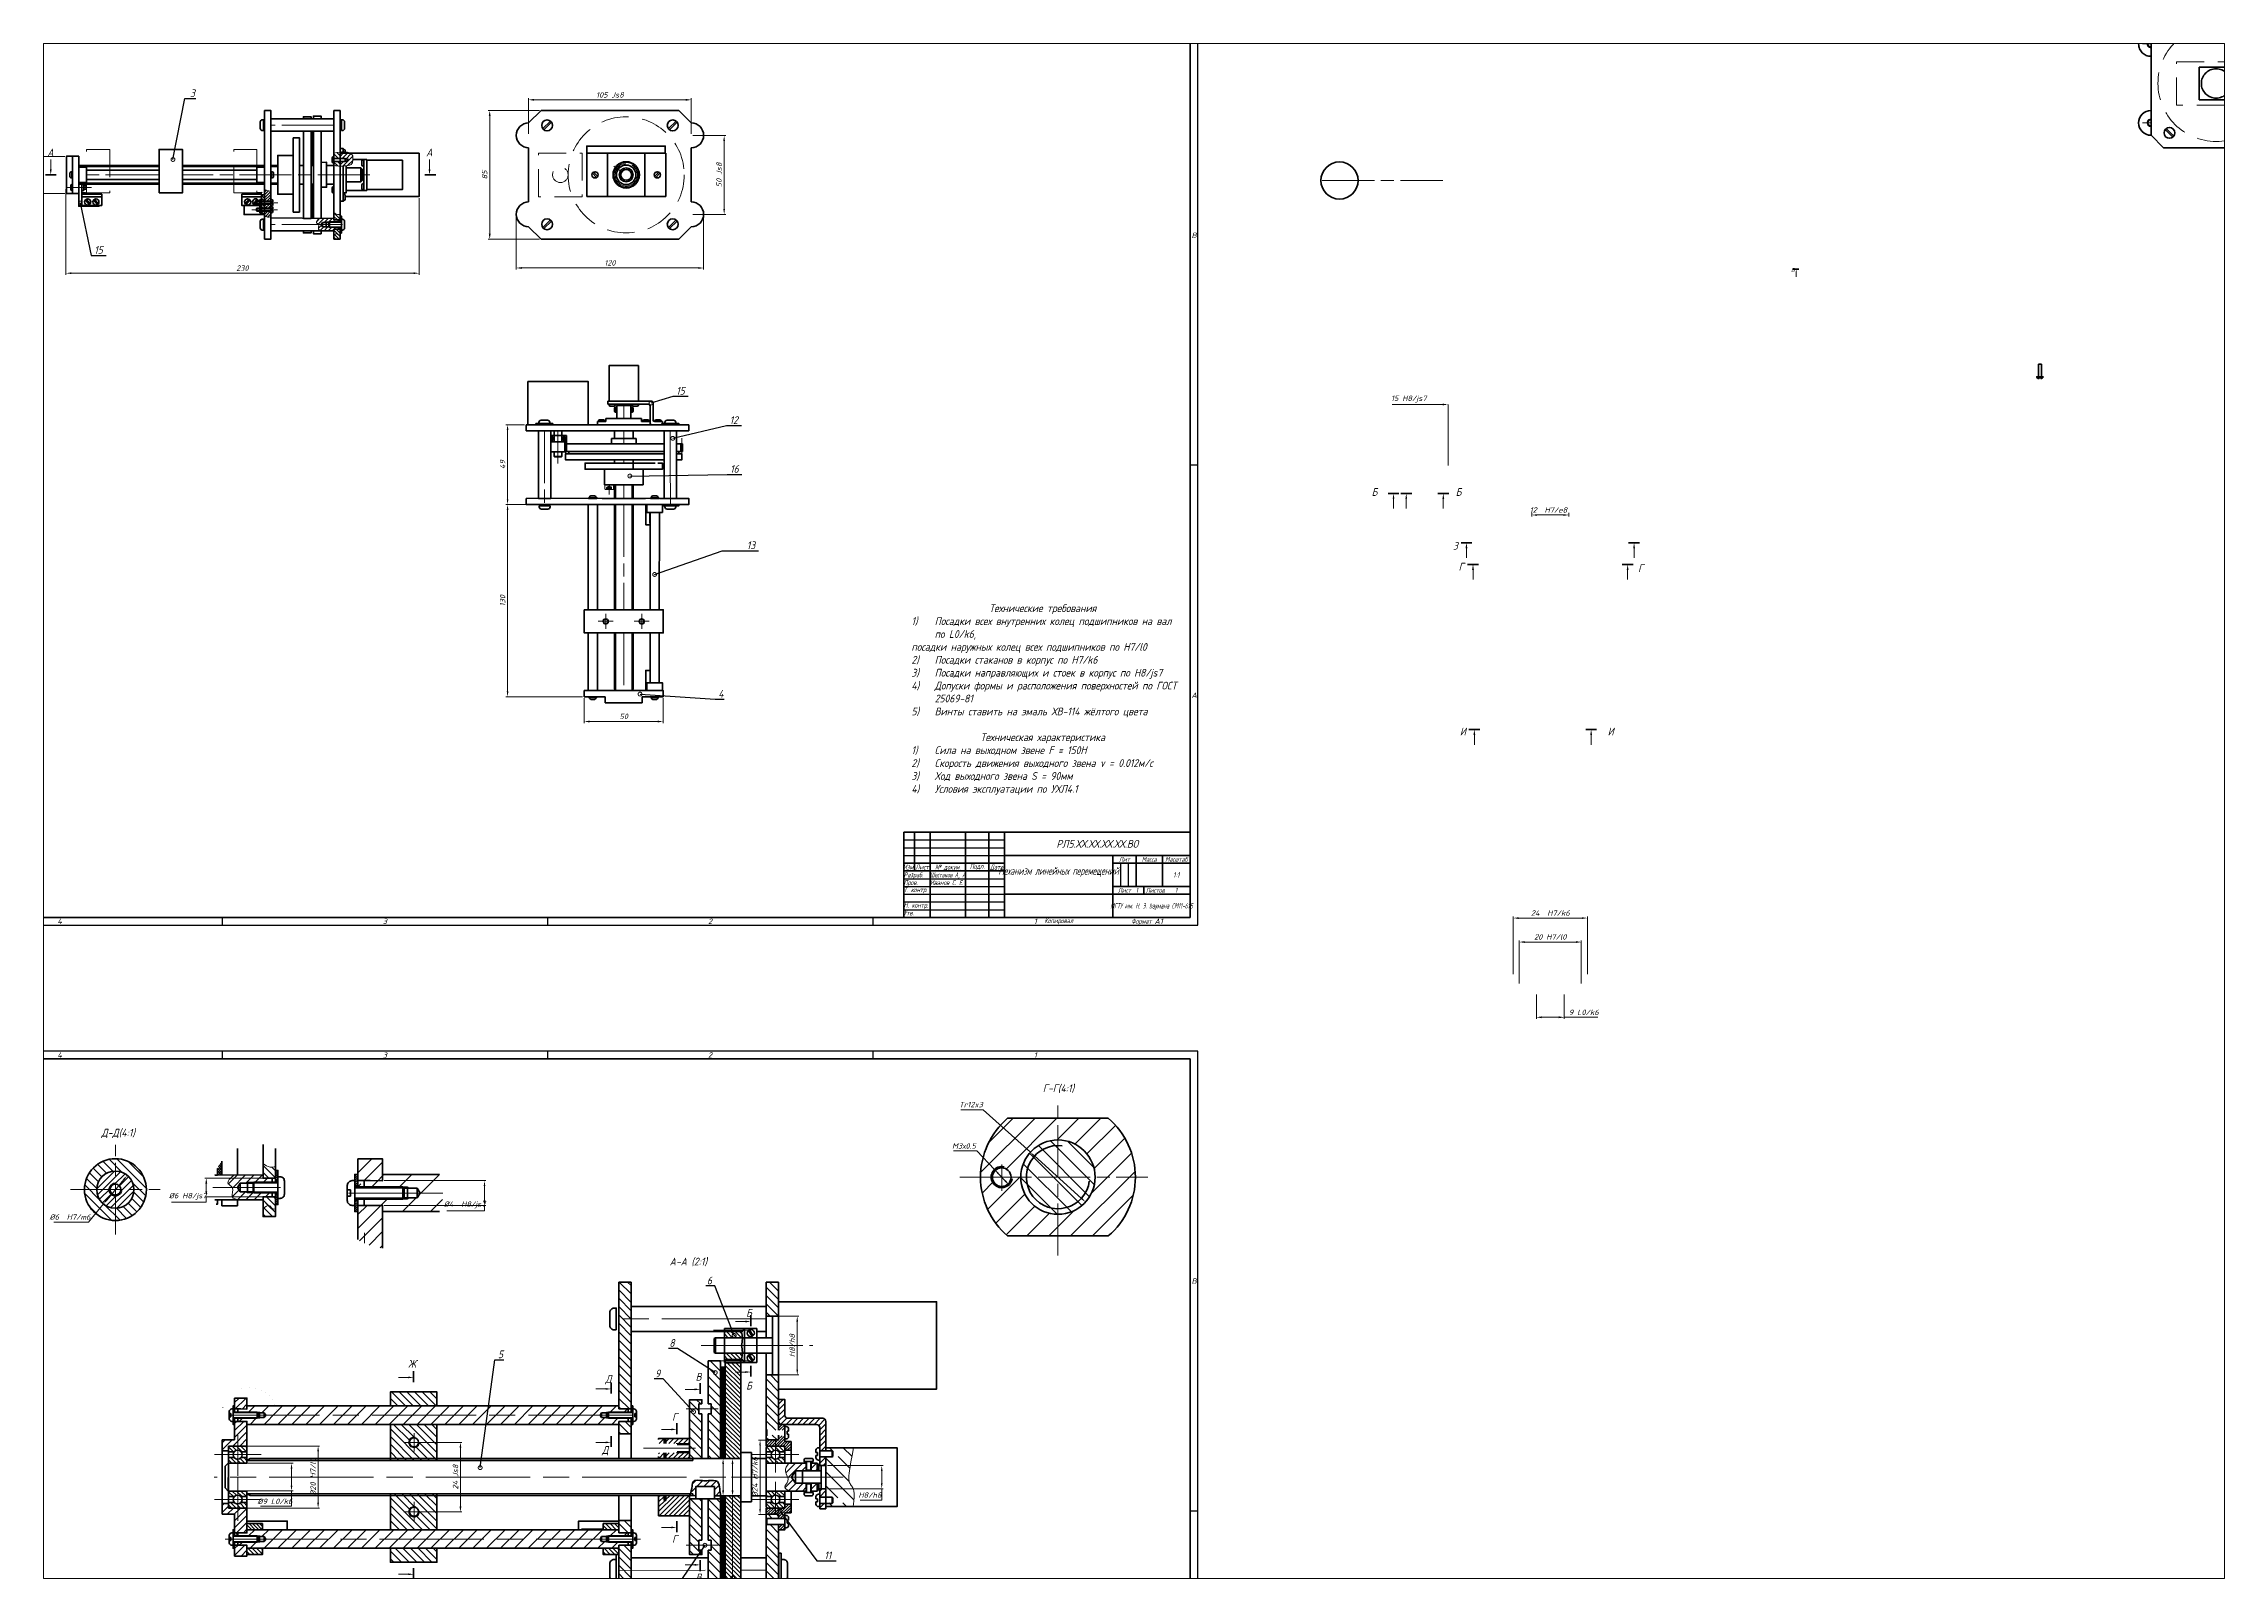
# Paper-space layout 'Лист2' of a CAD drawing. Header units: millimetres. Extents: x 0 to 840, y 0 to 592.
# The model-space entities are those that its viewports show. They can reach past a viewport. Long polylines and large blocks are cut down to what shows.
import ezdxf
from ezdxf import colors
from ezdxf.entities.mleader import LeaderData, LeaderLine
from ezdxf.enums import TextEntityAlignment as Align
from ezdxf.math import Vec2, Vec3

# ---------------------------------------------------------------- set-up
doc = ezdxf.new("R2010")
doc.units = ezdxf.units.MM
for name, pattern in [('AM_ISO02W050', [7.5, 6, -1.5]), ('AM_ISO02W050x2', [3.75, 3, -0.75]), ('AM_ISO08W050', [18, 12, -1.5, 3, -1.5]), ('AM_ISO08W050x2', [9, 6, -0.75, 1.5, -0.75]), ('HIDDEN', [9.525, 6.35, -3.175])]:
    doc.linetypes.add(name, pattern=pattern)
doc.layers.get('0').update_dxf_attribs({"lineweight": 80})
for name, color, linetype, lineweight in [('AM_0', 7, 'Continuous', 35), ('AM_0N', 7, 'Continuous', 15), ('AM_3N', 6, 'AM_ISO02W050', 25), ('AM_4', 3, 'Continuous', 15), ('AM_4N', 3, 'Continuous', 15), ('AM_5', 3, 'Continuous', 15), ('AM_6', 2, 'Continuous', 35), ('AM_7', 4, 'AM_ISO08W050', 15), ('AM_8', 1, 'Continuous', 15), ('AM_BOR', 7, 'Continuous', 35), ('окружности', 100, 'HIDDEN', 15), ('основные', 7, 'Continuous', 35), ('оч жирные', 7, 'Continuous', 70), ('тонкие', 2, 'Continuous', 15)]:
    doc.layers.add(name, color=color, linetype=linetype, lineweight=lineweight)
doc.layers.add('AM_VIEWS', color=1, linetype='Continuous', lineweight=15, plot=False)
doc.styles.add('ACGOSTTS', font='geniso.shx', dxfattribs={"oblique": 15})
doc.styles.get("Standard").update_dxf_attribs({"font": 'geniso.shx', "oblique": 15})
doc.dimstyles.new('AM_GOST$0', dxfattribs={"dimtxt": 3.5, "dimasz": 3.5, "dimexe": 1, "dimexo": 1, "dimgap": 1.5, "dimtad": 1, "dimtoh": 1, "dimtxsty": 'Standard', "dimcen": 0, "dimclrd": 256, "dimclre": 256, "dimclrt": 2, "dimadec": 0, "dimazin": 2, "dimtp": 0.1, "dimtm": 0.1, "dimtfac": 0.71, "dimtmove": 0, "dimatfit": 3, "dimfxl": 1, "dimtolj": 1, "dimlwd": -1, "dimlwe": -1, "dimarcsym": 1})
doc.dimstyles.new('AM_GOST$3', dxfattribs={"dimtxt": 3.5, "dimasz": 3.5, "dimexe": 1, "dimexo": 1, "dimgap": 1.5, "dimtad": 1, "dimtoh": 1, "dimtxsty": 'Standard', "dimcen": 0, "dimclrd": 256, "dimclre": 256, "dimclrt": 2, "dimadec": 0, "dimazin": 2, "dimtp": 0.1, "dimtm": 0.1, "dimtfac": 0.71, "dimtdec": 3, "dimtofl": 0, "dimtmove": 0, "dimatfit": 2, "dimfxl": 1, "dimtolj": 1, "dimlwd": -1, "dimlwe": -1, "dimarcsym": 1})
pattern_1 = [(45, (-16.8534, 31.3011), (-0.8980256, 0.8980256), [])]
pattern_2 = [(45, (-16.8534, 31.3011), (-0.21213203, 0.21213203), [])]
pattern_3 = [(45, (51.549, -38.1205), (-0.3535534, 0.3535534), [])]
pattern_4 = [(45, (51.549, -38.1205), (-1.3470384, 1.3470384), [])]
pattern_5 = [(315, (-148.3722, 257.1273), (0.7071068, 0.7071068), [])]
pattern_6 = [(45, (-198.74174, 257.1273), (-0.4490128, 0.4490128), [])]
pattern_7 = [(315, (-274.5766, 456.5883), (0.7071068, 0.7071068), [])]
pattern_8 = [(315, (-448.2175, 456.5965), (0.7071068, 0.7071068), [])]
pattern_9 = [(315, (-448.2175, 442.0965), (0.7071068, 0.7071068), [])]
pattern_10 = [(315, (-294.718, 1469.2134), (0.7071068, 0.7071068), [])]
pattern_11 = [(45, (-156.80394, -149.65452), (-0.1767767, 0.1767767), [])]
pattern_12 = [(45, (-156.80394, -109.66498), (-0.1767767, 0.1767767), [])]
pattern_13 = [(45, (-285.33583, -109.66498), (-0.1767767, 0.1767767), [])]
pattern_14 = [(45, (-285.34508, -149.65452), (-0.1767767, 0.1767767), [])]
pattern_15 = [(135, (51.549, -38.1205), (-1.122532, -1.122532), [])]
pattern_16 = [(135, (-229.4589, -490.5489), (-1.122532, -1.122532), [])]
pattern_17 = [(45, (-229.4589, -490.5489), (-0.3535534, 0.3535534), [])]
pattern_18 = [(45, (-332.2357, -260.3908), (-0.3535534, 0.3535534), [])]

# ---------------------------------------------------------------- blocks, each defined once
blk = doc.blocks.new('GOST_A1_LANDSCAPE')
at = {"layer": 'AM_BOR', "color": 1, "lineweight": 25}
for p, q in [((841, 594), (0, 594)), ((0, 594), (0, 0)), ((211, 594), (211, 589)), ((421, 594), (421, 589)), ((631, 594), (631, 589)), ((841, 0), (841, 594)), ((20, 297), (15, 297)), ((841, 297), (836, 297)), ((0, 0), (841, 0)), ((211, 5), (211, 0)), ((421, 5), (421, 0)), ((631, 5), (631, 0))]:
    blk.add_line(p, q, dxfattribs=at)
at = {"layer": 'AM_BOR', "color": 7, "lineweight": 50}
for p, q in [((836, 589), (20, 589)), ((20, 589), (20, 5)), ((836, 5), (836, 589)), ((20, 5), (836, 5))]:
    blk.add_line(p, q, dxfattribs=at)
at = {"layer": 'AM_BOR', "color": 1, "lineweight": 25, "style": 'ACGOSTTS', "oblique": 15}
for s, p in [('4', (106, 591.5)), ('3', (316, 591.5)), ('2', (526, 591.5)), ('1', (736, 591.5)), ('B', (17.5, 445.5)), ('B', (838.5, 445.5)), ('A', (17.5, 158.5)), ('A', (838.5, 148.5)), ('4', (106, 2.5)), ('3', (316, 2.5)), ('2', (526, 2.5)), ('1', (736, 2.5))]:
    blk.add_text(s, height=3.5, dxfattribs=at).set_placement(p, align=Align.MIDDLE_CENTER)
blk = doc.blocks.new('GOST_FORM1')
at = {"layer": 'AM_BOR', "color": 7, "lineweight": 50}
for p, q in [((-185, 0), (-185, 55)), ((-185, 55), (0, 55)), ((-178, 55), (-178, 30)), ((-168, 55), (-168, 0)), ((-145, 55), (-145, 0)), ((-130, 55), (-130, 0)), ((-120, 55), (-120, 0)), ((0, 55), (0, 0)), ((-185, 35), (-120, 35)), ((-185, 30), (-120, 30)), ((-120, 40), (0, 40)), ((-50, 40), (-50, 0)), ((-50, 35), (0, 35)), ((-35, 40), (-35, 20)), ((-18, 40), (-18, 20)), ((-120, 15), (0, 15)), ((-50, 20), (0, 20)), ((-30, 20), (-30, 15)), ((0, 0), (-185, 0))]:
    blk.add_line(p, q, dxfattribs=at)
at = {"layer": 'AM_BOR', "color": 1, "lineweight": 25}
for p, q in [((-185, 50), (-120, 50)), ((-185, 45), (-120, 45)), ((-185, 40), (-120, 40)), ((-45, 35), (-45, 20)), ((-40, 35), (-40, 20)), ((-185, 25), (-120, 25)), ((-185, 20), (-120, 20)), ((-185, 15), (-120, 15)), ((-185, 10), (-120, 10)), ((-185, 5), (-120, 5))]:
    blk.add_line(p, q, dxfattribs=at)
at = {"layer": 'AM_BOR', "color": 1, "lineweight": 25, "style": 'ACGOSTTS', "oblique": 15, "width": 0.8}
for s, p in [('Разраб.', (-185, 27.5)), ('Пров.', (-185, 22.5)), ('Т. контр.', (-185, 17.9)), ('Утв.', (-185, 2.9)), ('Н. контр.', (-185, 7.9))]:
    blk.add_text(s, height=3.17, dxfattribs=at).set_placement(p, align=Align.MIDDLE_LEFT)
for s, p in [('Изм.', (-181.7, 32.5)), ('Лист', (-173.2, 32.5)), ('№ докум.', (-156.5, 32.5)), ('Подп.', (-137.5, 32.9)), ('Дата', (-125, 32.5)), ('Лит', (-42.5, 37.5)), ('Масса', (-26.5, 37.5)), ('Масштаб', (-9, 37.5)), ('Лист', (-42.5, 17.5)), ('Листов', (-22.6, 17.5)), ('Копировал', (-84.9, -2.1))]:
    blk.add_text(s, height=3.17, dxfattribs=at).set_placement(p, align=Align.MIDDLE_CENTER)
blk.add_text('Формат', height=3.17, dxfattribs=at).set_placement((-25, -2.5), align=Align.MIDDLE_RIGHT)
at = {"layer": 'AM_BOR', "color": 2, "lineweight": 25, "style": 'ACGOSTTS', "oblique": 15}
for tag, height, p in [('GEN-TITLE-PARTNO{23}', 5, (-60, 47.5)), ('GEN-TITLE-CMPNY{13}', 3.5, (-25, 7.5))]:
    blk.add_attdef(tag, text='', height=height, dxfattribs=at).set_placement(p, align=Align.MIDDLE_CENTER)
for tag, height, width, p in [('GEN-TITLE-NAME{6.5}', 3.17, 0.8, (-168, 27.5)), ('GEN-TITLE-CHKM{6.5}', 3.17, 0.8, (-168, 22.5)), ('GEN-TITLE-ENG{6.5}', 3.17, 0.8, (-168, 17.5)), ('GEN-TITLE-AUTH{6.5}', 3.17, 0.8, (-168, 12.5)), ('GEN-TITLE-APPD{6.5}', 3.17, 0.8, (-168, 7.5)), ('GEN-TITLE-APPM{6.5}', 3.17, 0.8, (-168, 2.5)), ('GEN-TITLE-MAT2{9}', 3.5, 0.9, (-85, 9.3)), ('GEN-TITLE-MAT3{9}', 3.5, 0.9, (-85, 4.4))]:
    blk.add_attdef(tag, text='', height=height, dxfattribs=dict(at, width=width)).set_placement(p, align=Align.MIDDLE_LEFT)
at = {"layer": 'AM_BOR', "color": 2, "lineweight": 25, "style": 'ACGOSTTS', "oblique": 15, "width": 0.8}
for tag, height, p in [('GEN-TITLE-DES1{13}', 5, (-85, 30)), ('GEN-TITLE-LIT1{1}', 3.5, (-47.9, 27.5)), ('GEN-TITLE-LIT2{1.1}', 3.5, (-42.9, 27.5)), ('GEN-TITLE-LIT3{1.1}', 3.5, (-37.9, 27.5)), ('GEN-TITLE-WT{4}', 3.5, (-27, 27.5)), ('GEN-TITLE-SCA{6}', 3.5, (-9, 27.5)), ('GEN-TITLE-DES2{21}', 3.17, (-85, 19.5)), ('GEN-TITLE-SHEET{2.2}', 3.17, (-34.5, 17.5)), ('GEN-TITLE-NUMSHTS{5}', 3.17, (-9.1, 17.5))]:
    blk.add_attdef(tag, text='', height=height, dxfattribs=at).set_placement(p, align=Align.MIDDLE_CENTER)
at = {"layer": 'AM_BOR', "color": 1, "lineweight": 25, "style": 'ACGOSTTS', "oblique": 15, "width": 0.8}
blk.add_attdef('GEN-TITLE-AUTHT{5}', text='', height=3.17, dxfattribs=at).set_placement((-185, 12.9), align=Align.MIDDLE_LEFT)
at = {"layer": 'AM_BOR', "color": 2, "lineweight": 25, "style": 'ACGOSTTS', "oblique": 15, "width": 0.9}
blk.add_attdef('GEN-TITLE-MAT1{9}', text='', height=3.5, dxfattribs=at).set_placement((-86.5, 7.5), align=Align.MIDDLE_RIGHT)
at = {"layer": 'AM_BOR', "color": 2, "lineweight": 25, "style": 'ACGOSTTS', "oblique": 15}
blk.add_attdef('GEN-TITLE-SIZ{15.7}', text='', height=3.5, dxfattribs=at).set_placement((-23.1, -2.5), align=Align.MIDDLE_LEFT)
blk = doc.blocks.new('GOST_EXT3_L')
at = {"layer": 'AM_BOR', "color": 7, "lineweight": 50}
for p, q in [((0, 0), (70, 0)), ((0, -14), (0, 0)), ((70, 0), (70, -14)), ((70, -14), (0, -14))]:
    blk.add_line(p, q, dxfattribs=at)
at = {"layer": 'AM_BOR', "color": 2, "lineweight": 25, "style": 'ACGOSTTS', "oblique": 15, "width": 0.8}
blk.add_attdef('GEN-TITLE-PARTNO{11.7}', text='', height=5, rotation=180, dxfattribs=at).set_placement((35, -7), align=Align.MIDDLE_CENTER)
blk = doc.blocks.new('*D22')
at = {"layer": 'AM_5', "linetype": 'ByBlock', "transparency": 16777216}
for p, q in [((1059.5, -44.7), (1059.5, -60.5)), ((1077.5, -44.7), (1077.5, -60.5)), ((1063, -59.5), (1074, -59.5)), ((1077.5, -59.5), (1099.2, -59.5))]:
    blk.add_line(p, q, dxfattribs=at)
at = {"layer": 'AM_5', "transparency": 16777216}
for points in [[(1063, -58.9), (1063, -60.1), (1059.5, -59.5)], [(1074, -58.9), (1074, -60.1), (1077.5, -59.5)]]:
    blk.add_solid(points, dxfattribs=at)
at = {"layer": 'Defpoints', "color": 0, "transparency": 16777216}
for p in [(1059.5, -43.7), (1077.5, -43.7), (1077.5, -59.5)]:
    blk.add_point(p, dxfattribs=at)
at = {"layer": 'AM_5', "color": 2, "transparency": 16777216, "insert": (1090.1, -56.3), "char_height": 3.5, "attachment_point": 5}
blk.add_mtext('\\A1;9 L0/k6', dxfattribs=at)
blk = doc.blocks.new('*D23')
at = {"layer": 'AM_5', "linetype": 'ByBlock', "transparency": 16777216}
for p, q in [((1048.5, -37.6), (1048.5, -9.9)), ((1052, -10.9), (1085, -10.9)), ((1088.5, -37.6), (1088.5, -9.9))]:
    blk.add_line(p, q, dxfattribs=at)
at = {"layer": 'AM_5', "transparency": 16777216}
for points in [[(1052, -10.3), (1052, -11.5), (1048.5, -10.9)], [(1085, -10.3), (1085, -11.5), (1088.5, -10.9)]]:
    blk.add_solid(points, dxfattribs=at)
at = {"layer": 'Defpoints', "color": 0, "transparency": 16777216}
for p in [(1088.5, -10.9), (1048.5, -38.6), (1088.5, -38.6)]:
    blk.add_point(p, dxfattribs=at)
at = {"layer": 'AM_5', "color": 2, "transparency": 16777216, "insert": (1068.5, -7.6), "char_height": 3.5, "attachment_point": 5}
blk.add_mtext('\\A1;20 H7/l0', dxfattribs=at)
blk = doc.blocks.new('*D24')
at = {"layer": 'AM_5', "linetype": 'ByBlock', "transparency": 16777216}
for p, q in [((1044.5, -31.7), (1044.5, 5.6)), ((1048, 4.6), (1089, 4.6)), ((1092.5, -31.7), (1092.5, 5.6))]:
    blk.add_line(p, q, dxfattribs=at)
at = {"layer": 'AM_5', "transparency": 16777216}
for points in [[(1048, 5.1), (1048, 4), (1044.5, 4.6)], [(1089, 5.1), (1089, 4), (1092.5, 4.6)]]:
    blk.add_solid(points, dxfattribs=at)
at = {"layer": 'Defpoints', "color": 0, "transparency": 16777216}
for p in [(1092.5, 4.6), (1044.5, -32.7), (1092.5, -32.7)]:
    blk.add_point(p, dxfattribs=at)
at = {"layer": 'AM_5', "color": 2, "transparency": 16777216, "insert": (1068.5, 7.8), "char_height": 3.5, "attachment_point": 5}
blk.add_mtext('\\A1;24 {}{\\C2; H7/k6}', dxfattribs=at)
blk = doc.blocks.new('*D25')
at = {"layer": 'AM_5', "linetype": 'ByBlock', "transparency": 16777216}
for p, q in [((1056.5, 266.2), (1056.5, 263.9)), ((1060, 264.9), (1077, 264.9)), ((1080.5, 266.2), (1080.5, 263.9))]:
    blk.add_line(p, q, dxfattribs=at)
at = {"layer": 'AM_5', "transparency": 16777216}
for points in [[(1060, 265.4), (1060, 264.3), (1056.5, 264.9)], [(1077, 265.4), (1077, 264.3), (1080.5, 264.9)]]:
    blk.add_solid(points, dxfattribs=at)
at = {"layer": 'Defpoints', "color": 0, "transparency": 16777216}
for p in [(1056.5, 267.2), (1080.5, 267.2), (1080.5, 264.9)]:
    blk.add_point(p, dxfattribs=at)
at = {"layer": 'AM_5', "color": 2, "transparency": 16777216, "insert": (1067.3, 268.1), "char_height": 3.5, "attachment_point": 5}
blk.add_mtext('\\A1;12 {}{\\C2; H7/e8}', dxfattribs=at)
blk = doc.blocks.new('*D26')
at = {"layer": 'AM_5', "linetype": 'ByBlock', "transparency": 16777216}
for p, q in [((400.8, 458), (400.8, 423.4)), ((521.8, 458), (521.8, 423.4)), ((404.3, 424.4), (518.3, 424.4))]:
    blk.add_line(p, q, dxfattribs=at)
at = {"layer": 'AM_5', "transparency": 16777216}
for points in [[(404.3, 425), (404.3, 423.8), (400.8, 424.4)], [(518.3, 425), (518.3, 423.8), (521.8, 424.4)]]:
    blk.add_solid(points, dxfattribs=at)
at = {"layer": 'Defpoints', "color": 0, "transparency": 16777216}
for p in [(400.8, 459), (521.8, 459), (521.8, 424.4)]:
    blk.add_point(p, dxfattribs=at)
at = {"layer": 'AM_5', "color": 2, "transparency": 16777216, "insert": (461.3, 427.7), "char_height": 3.5, "attachment_point": 5}
blk.add_mtext('\\A1;120', dxfattribs=at)
blk = doc.blocks.new('*D27')
at = {"layer": 'AM_5', "linetype": 'ByBlock', "transparency": 16777216}
for p, q in [((415.8, 526), (382.7, 526)), ((383.7, 446.5), (383.7, 522.5)), ((415.8, 443), (382.7, 443))]:
    blk.add_line(p, q, dxfattribs=at)
at = {"layer": 'AM_5', "transparency": 16777216}
for points in [[(383.1, 522.5), (384.3, 522.5), (383.7, 526)], [(383.1, 446.5), (384.3, 446.5), (383.7, 443)]]:
    blk.add_solid(points, dxfattribs=at)
at = {"layer": 'Defpoints', "color": 0, "transparency": 16777216}
for p in [(383.7, 526), (416.8, 526), (416.8, 443)]:
    blk.add_point(p, dxfattribs=at)
at = {"layer": 'AM_5', "color": 2, "transparency": 16777216, "insert": (380.4, 484.5), "char_height": 3.5, "attachment_point": 5, "rotation": 90}
blk.add_mtext('\\A1;85', dxfattribs=at)
blk = doc.blocks.new('*D34')
at = {"layer": 'AM_5', "linetype": 'ByBlock', "transparency": 16777216}
for p, q in [((408.8, 511), (408.8, 534)), ((412.3, 533), (510.3, 533)), ((513.8, 511), (513.8, 534))]:
    blk.add_line(p, q, dxfattribs=at)
at = {"layer": 'AM_5', "transparency": 16777216}
for points in [[(412.3, 533.6), (412.3, 532.4), (408.8, 533)], [(510.3, 533.6), (510.3, 532.4), (513.8, 533)]]:
    blk.add_solid(points, dxfattribs=at)
at = {"layer": 'Defpoints', "color": 0, "transparency": 16777216}
for p in [(513.8, 533), (408.8, 510), (513.8, 510)]:
    blk.add_point(p, dxfattribs=at)
at = {"layer": 'AM_5', "color": 2, "transparency": 16777216, "insert": (461.3, 536.2), "char_height": 3.5, "attachment_point": 5}
blk.add_mtext('\\A1;105 Js8', dxfattribs=at)
blk = doc.blocks.new('*D35')
at = {"layer": 'AM_5', "linetype": 'ByBlock', "transparency": 16777216}
for p, q in [((514.8, 510), (536.1, 510)), ((535.1, 506.5), (535.1, 462.5)), ((514.8, 459), (536.1, 459))]:
    blk.add_line(p, q, dxfattribs=at)
at = {"layer": 'AM_5', "transparency": 16777216}
for points in [[(534.5, 506.5), (535.6, 506.5), (535.1, 510)], [(534.5, 462.5), (535.6, 462.5), (535.1, 459)]]:
    blk.add_solid(points, dxfattribs=at)
at = {"layer": 'Defpoints', "color": 0, "transparency": 16777216}
for p in [(513.8, 510), (513.8, 459), (535.1, 459)]:
    blk.add_point(p, dxfattribs=at)
at = {"layer": 'AM_5', "color": 2, "transparency": 16777216, "insert": (531.8, 484.5), "char_height": 3.5, "attachment_point": 5, "rotation": 90}
blk.add_mtext('\\A1;50 Js8', dxfattribs=at)
blk = doc.blocks.new('GENZOON8270P5')
at = {"layer": 'AM_8'}
h = blk.add_hatch(dxfattribs=at)
h.set_pattern_fill('ANSI31', color=256, scale=0.6, angle=270, style=0)
h.set_pattern_definition([(315, (-294.718, 1469.2134), (1.3470384, 1.3470384), [])])
h.paths.add_polyline_path([(51.63, 15.66), (51.63, 21.24), (51.63, 21.53), (51.63, 24.53), (51.63, 25.55), (51.63, 28.93), (51.63, 33.53), (47.63, 33.53), (47.63, 15.66), (47.85, 15.88), (47.85, 15.66)])
h.paths.add_polyline_path([(51.63, 52.53), (51.63, 63.53), (47.63, 63.53), (47.63, 52.53)])
h.paths.add_polyline_path([(51.63, 12.53), (51.63, 14.09), (47.85, 14.09), (47.85, 13.88), (47.63, 14.09), (47.63, 12.53)])
h.paths.add_polyline_path([(51.63, -41.47), (51.63, -21.76), (51.63, -16.26), (51.63, -14.82), (47.85, -14.82), (47.63, -14.61), (47.63, -20.19), (47.63, -41.47)])
h.paths.add_polyline_path([(51.63, -12.82), (51.63, -11.47), (47.63, -11.47), (47.63, -13.04), (47.85, -12.82)])
h.paths.add_polyline_path([(4.02, -41.47), (4.02, -29.58), (0.02, -29.58), (0.02, -35.04), (0.02, -41.47)])
h.paths.add_polyline_path([(4.02, -29.58), (4.02, -22.46), (4.02, -21.46), (2.02, -21.46), (0.02, -21.46), (0.02, -29.58)])
h.paths.add_polyline_path([(4.02, -17.46), (4.02, -16.46), (4.02, -13.47), (0.02, -13.47), (0.02, -17.46), (2.02, -17.46)])
h.paths.add_polyline_path([(4.02, 14.53), (4.02, 18.53), (2.02, 18.53), (0.02, 18.53), (0.02, 14.53)])
h.paths.add_polyline_path([(2.02, 22.53), (4.02, 22.53), (4.02, 23.53), (4.02, 51.59), (0.02, 51.59), (0.02, 46.09), (0.02, 22.53)])
h.paths.add_polyline_path([(4.02, 51.59), (4.02, 63.53), (0.02, 63.53), (0.02, 51.59)])
h = blk.add_hatch(dxfattribs=at)
h.set_pattern_fill('_U', color=256, angle=315, style=0, pattern_type=0)
h.set_pattern_definition(pattern_5)
h.paths.add_polyline_path([(39.63, 47.4), (34.13, 47.4), (34.13, 45.53), (39.92, 45.53)])
h = blk.add_hatch(dxfattribs=at)
h.set_pattern_fill('_U', color=256, scale=2, angle=315, style=0, pattern_type=0)
h.set_pattern_definition([(315, (-294.718, 1469.2134), (1.4142136, 1.4142136), [])])
h.paths.add_polyline_path([(32.88, 6.53), (32.88, 38.03), (30.88, 38.03), (28.88, 38.03), (28.88, 24.14), (29.88, 24.14), (29.88, 20.94), (28.88, 20.94), (28.88, 6.53)])
h.paths.add_polyline_path([(29.88, -19.88), (29.88, -23.08), (28.88, -23.08), (28.88, -36.97), (32.88, -36.97), (32.88, -6.43), (30.95, -6.43), (28.88, -6.43), (28.88, -19.88)])
h.paths.add_polyline_path([(26.88, 6.53), (26.88, 20.93), (25.88, 20.93), (25.88, 22.53), (22.88, 22.53), (22.88, 6.53)])
h.paths.add_polyline_path([(25.88, -21.47), (25.88, -19.86), (26.88, -19.86), (26.88, -6.43), (24.95, -6.43), (22.88, -6.43), (22.88, -11.97), (22.88, -21.47)])
h.paths.add_polyline_path([(25.88, 22.53), (25.88, 24.14), (26.88, 24.14), (26.88, 25.53), (22.88, 25.53), (22.88, 22.53)])
h.paths.add_polyline_path([(26.88, -24.47), (26.88, -23.08, -0.132971), (26.8, -23.06), (26.56, -23.06, -0.111081), (26.5, -23.08, -0.111081), (26.44, -23.06), (26.2, -23.06, -0.111081), (26.13, -23.08, -0.111081), (26.07, -23.06), (25.88, -23.06), (25.88, -21.47), (22.88, -21.47), (22.88, -24.47)])
h = blk.add_hatch(dxfattribs=at)
h.set_pattern_fill('ANSI37', color=256, scale=0.091, angle=270, style=0)
h.set_pattern_definition([(315, (-294.718, 1469.2134), (0.204300827, 0.204300827), []), (45, (-294.718, 1469.2134), (-0.204300827, 0.204300827), [])])
h.paths.add_polyline_path([(34.38, 6.53), (34.38, 36.03), (32.88, 36.03), (32.88, 6.53)])
h.paths.add_polyline_path([(34.38, -34.97), (34.38, -5.47), (32.88, -5.47), (32.88, -34.97)])
h = blk.add_hatch(dxfattribs=at)
h.set_pattern_fill('_U', color=256, angle=315, style=0, pattern_type=0)
h.set_pattern_definition(pattern_5)
h.paths.add_polyline_path([(39.63, 40.53), (34.13, 40.53), (34.13, 38.65), (39.63, 38.65)])
h = blk.add_hatch(dxfattribs=at)
h.set_pattern_fill('_U', color=256, angle=315, style=0, pattern_type=0)
h.set_pattern_definition(pattern_5)
h.paths.add_polyline_path([(34.13, 38.65), (39.63, 38.65), (39.92, 40.53), (34.13, 40.53)])
h = blk.add_hatch(dxfattribs=at)
h.set_pattern_fill('_U', color=256, angle=315, style=0, pattern_type=0)
h.set_pattern_definition(pattern_5)
h.paths.add_polyline_path([(34.38, 37.4), (34.38, 8.53), (34.38, 8.53), (34.38, 6.53), (39.38, 6.53), (39.38, 37.4)])
h = blk.add_hatch(dxfattribs=at)
h.set_pattern_fill('_U', color=256, scale=0.25, angle=45, style=0, pattern_type=0)
h.set_pattern_definition(pattern_13)
h.paths.add_polyline_path([(-124.51, 23.53), (-124.51, 22.53), (-124.51, 21.77), (-124.01, 21.77), (-124.01, 23.53)])
h = blk.add_hatch(dxfattribs=at)
h.set_pattern_fill('ANSI31', color=256, style=0)
h.set_pattern_definition([(45, (-156.804, -149.6545), (-2.245064, 2.245064), [])])
edge = h.paths.add_edge_path()
edge.add_line((-110.3, 20.53), (-113.96, 20.53))
edge.add_line((-113.96, 20.53), (-114.41, 19.75))
edge.add_line((-114.41, 19.75), (-115.61, 19.75))
edge.add_line((-115.61, 19.75), (-116.01, 19.53))
edge.add_line((-116.01, 19.53), (-116.74, 19.53))
edge.add_line((-116.74, 19.53), (-116.74, 19.53))
edge.add_line((-116.74, 19.53), (-123.01, 19.53))
edge.add_line((-123.01, 19.53), (-123.01, 18.53))
edge.add_line((-123.01, 18.53), (-122.01, 18.53))
edge.add_line((-122.01, 18.53), (-120.01, 18.53))
edge.add_line((-120.01, 18.53), (-120.01, 17.54))
edge.add_line((-120.01, 17.54), (-110.82, 17.54))
edge.add_arc((-119.22, 20.53), 8.92, 340.39269, 360)
edge = h.paths.add_edge_path()
edge.add_line((-110.82, 23.53), (-120.01, 23.53))
edge.add_line((-120.01, 23.53), (-120.01, 22.52))
edge.add_line((-120.01, 22.52), (-123.01, 22.53))
edge.add_line((-123.01, 22.53), (-123.01, 21.53))
edge.add_line((-123.01, 21.53), (-116.74, 21.53))
edge.add_line((-116.74, 21.53), (-116.01, 21.53))
edge.add_line((-116.01, 21.53), (-115.61, 21.31))
edge.add_line((-115.61, 21.31), (-114.41, 21.31))
edge.add_line((-114.41, 21.31), (-113.96, 20.53))
edge.add_line((-113.96, 20.53), (-110.3, 20.53))
edge.add_arc((-119.22, 20.53), 8.92, 360, 379.63137)
edge = h.paths.add_edge_path()
edge.add_line((0.02, 23.53), (-110.82, 23.53))
edge.add_arc((-119.22, 20.53), 8.92, 0, 19.63137, ccw=False)
edge.add_line((-110.3, 20.53), (-6.03, 20.53))
edge.add_line((-6.03, 20.53), (-5.58, 21.31))
edge.add_line((-5.58, 21.31), (-4.38, 21.31))
edge.add_line((-4.38, 21.31), (-3.98, 21.53))
edge.add_line((-3.98, 21.53), (-3.25, 21.53))
edge.add_line((-3.25, 21.53), (-3.25, 21.53))
edge.add_line((-3.25, 21.53), (3.02, 21.53))
edge.add_line((3.02, 21.53), (3.02, 22.52))
edge.add_line((3.02, 22.52), (0.02, 22.53))
edge.add_line((0.02, 22.53), (0.02, 23.53))
edge = h.paths.add_edge_path()
edge.add_line((3.02, 19.53), (-3.25, 19.53))
edge.add_line((-3.25, 19.53), (-3.98, 19.53))
edge.add_line((-3.98, 19.53), (-4.38, 19.75))
edge.add_line((-4.38, 19.75), (-5.58, 19.75))
edge.add_line((-5.58, 19.75), (-6.03, 20.53))
edge.add_line((-6.03, 20.53), (-110.3, 20.53))
edge.add_arc((-119.22, 20.53), 8.92, -19.63079, 0, ccw=False)
edge.add_line((-110.82, 17.53), (0.02, 17.53))
edge.add_line((0.02, 17.53), (0.02, 18.53))
edge.add_line((0.02, 18.53), (3.02, 18.53))
edge.add_line((3.02, 18.53), (3.02, 19.53))
h = blk.add_hatch(dxfattribs=at)
h.set_pattern_fill('ANSI31', color=256, scale=0.55, angle=90)
h.set_pattern_definition([(135, (-233.4974, 178.757), (-1.234785, -1.234785), [])])
h.paths.add_polyline_path([(-58.7, -5.47), (-73.7, -5.47), (-73.7, -16.46), (-58.7, -16.46)])
h.paths.add_polyline_path([(-66.07, -8.91), (-66.07, -9.18, -0.414214), (-64.59, -10.66, -0.414214), (-66.07, -12.14), (-66.07, -12.43, -0.988798)], flags=16)
h.paths.add_polyline_path([(-58.7, 17.53), (-73.7, 17.53), (-73.7, 6.53), (-58.7, 6.53)])
h.paths.add_polyline_path([(-66.07, 13.52), (-66.07, 13.21, -0.414214), (-64.59, 11.73, -0.414214), (-66.07, 10.25), (-66.07, 9.99, -1.003639)], flags=16)
h.paths.add_polyline_path([(-58.7, -22.46), (-73.7, -22.46), (-73.7, -26.97), (-58.7, -26.97)])
h.paths.add_polyline_path([(-58.7, 28.03), (-73.7, 28.03), (-73.7, 23.53), (-58.7, 23.53)])
h.paths.add_polyline_path([(-58.7, -4.85), (-73.7, -4.85), (-73.7, -5.47), (-58.7, -5.47)])
h.paths.add_polyline_path([(-58.7, 6.53), (-73.7, 6.53), (-73.7, 5.92), (-58.7, 5.92)])
h = blk.add_hatch(dxfattribs=at)
h.set_pattern_fill('_U', color=256, scale=0.25, angle=45, style=0, pattern_type=0)
h.set_pattern_definition(pattern_12)
h.paths.add_polyline_path([(4.02, 23.53), (4.02, 22.53), (4.02, 21.77), (4.52, 21.77), (4.52, 23.53)])
h = blk.add_hatch(dxfattribs=at)
h.set_pattern_fill('ANSI31', color=256, scale=0.4, angle=360)
h.set_pattern_definition([(45, (-294.718, 1469.2134), (-0.8980256, 0.8980256), [])])
h.paths.add_polyline_path([(53.63, 21.53), (53.63, 25.55), (51.63, 25.55), (51.63, 21.53)])
edge = h.paths.add_edge_path()
edge.add_arc((63.88, 16.53), 1, 0, 90, ccw=False)
edge.add_line((64.88, 16.53), (64.88, 9.17))
edge.add_line((64.88, 9.17), (65.04, 9.17))
edge.add_line((65.04, 9.17), (66.88, 9.17))
edge.add_line((66.88, 9.17), (66.88, 18.53))
edge.add_arc((65.88, 18.53), 1, 0, 90)
edge.add_line((65.88, 19.53), (64.88, 19.53))
edge.add_line((64.88, 19.53), (54.63, 19.53))
edge.add_arc((54.63, 20.53), 1, 180, 270, ccw=False)
edge.add_line((53.63, 20.53), (53.63, 21.53))
edge.add_line((53.63, 21.53), (51.63, 21.53))
edge.add_line((51.63, 21.53), (51.63, 18.53))
edge.add_arc((52.63, 18.53), 1, 180, 270)
edge.add_line((52.63, 17.53), (63.88, 17.53))
h.paths.add_polyline_path([(66.88, 4.28), (66.88, 7.03), (64.91, 7.03), (64.88, 6.98), (64.88, 4.28)])
h.paths.add_polyline_path([(66.88, -5.97), (66.88, -3.22), (64.88, -3.22), (64.88, -5.92), (64.91, -5.97)])
h.paths.add_polyline_path([(66.82, -9.67), (66.87, -7.97), (64.91, -7.97), (64.88, -8.02), (64.88, -9.67)])
h = blk.add_hatch(dxfattribs=at)
h.set_pattern_fill('_U', color=256, scale=0.25, angle=45, style=0, pattern_type=0)
h.set_pattern_definition(pattern_13)
h.paths.add_polyline_path([(-124.51, 19.29), (-124.51, 18.53), (-124.51, 17.53), (-124.01, 17.53), (-124.01, 19.29)])
h = blk.add_hatch(dxfattribs=at)
h.set_pattern_fill('_U', color=256, scale=0.25, angle=45, style=0, pattern_type=0)
h.set_pattern_definition(pattern_12)
h.paths.add_polyline_path([(4.02, 19.29), (4.02, 18.53), (4.02, 17.53), (4.52, 17.53), (4.52, 19.29)])
h = blk.add_hatch(dxfattribs=at)
h.set_pattern_fill('ANSI31', color=256, scale=0.2, angle=360, style=0)
h.set_pattern_definition(pattern_6)
h.paths.add_polyline_path([(53.63, 15.66), (53.63, 17.53), (51.63, 17.53), (51.63, 15.66)])
h.paths.add_polyline_path([(53.13, 10.53, -0.414214), (53.63, 10.03), (53.63, 9.23), (55.63, 9.23), (55.63, 12.03), (53.63, 12.03), (53.63, 12.53), (53.63, 13.88), (51.63, 13.88), (51.63, 12.53), (50.68, 12.53), (50.68, 10.53)])
h.paths.add_polyline_path([(53.63, 15.88), (53.63, 17.53), (51.63, 17.53), (51.63, 15.88)], flags=16)
h.paths.add_polyline_path([(50.63, 10.53), (50.63, 12.53), (47.63, 12.53), (47.63, 10.53)])
h.paths.add_polyline_path([(53.63, -12.82), (53.63, -11.47), (53.63, -10.97), (55.63, -10.97), (55.63, -8.17), (53.63, -8.17), (53.63, -8.97, -0.414214), (53.13, -9.47), (50.68, -9.47), (50.68, -11.47), (51.63, -11.47), (51.63, -12.82)])
h.paths.add_polyline_path([(53.63, -16.47), (53.63, -14.82), (51.63, -14.82), (51.63, -16.47)])
h.paths.add_polyline_path([(50.63, -11.47), (50.63, -9.47), (47.63, -9.47), (47.63, -11.47)])
h = blk.add_hatch(dxfattribs=at)
h.set_pattern_fill('ANSI31', color=256, scale=0.2, angle=360, style=0)
h.set_pattern_definition(pattern_6)
h.paths.add_polyline_path([(53.63, 16.88), (53.63, 17.53), (51.63, 17.53), (51.63, 15.88), (53.63, 15.88)])
h = blk.add_hatch(dxfattribs=at)
h.set_pattern_fill('_U', color=256, angle=315, style=0, pattern_type=0)
h.set_pattern_definition(pattern_8)
edge = h.paths.add_edge_path()
edge.add_line((-126.01, 10.04), (-126.01, 8.74))
edge.add_line((-126.01, 8.74), (-124.08, 8.74))
edge.add_arc((-123.01, 7.79), 1.43, 402.00772, 497.99228, ccw=False)
edge.add_line((-121.95, 8.74), (-120.01, 8.74))
edge.add_line((-120.01, 8.74), (-120.01, 10.04))
edge.add_arc((-120.51, 10.04), 0.5, 360, 450)
edge.add_line((-120.51, 10.54), (-125.51, 10.54))
edge.add_arc((-125.51, 10.04), 0.5, 450, 540)
h = blk.add_hatch(dxfattribs=at)
h.set_pattern_fill('_U', color=256, scale=1.1, angle=405, style=0, pattern_type=0)
h.set_pattern_definition([(45, (-294.718, 1469.2134), (-0.77781746, 0.77781746), [])])
h.paths.add_polyline_path([(22.88, -11.97), (22.88, -5.47), (15.19, -5.47), (15.19, -6.97), (14.69, -6.97), (14.69, -5.47), (12.88, -5.47), (12.88, -11.97)])
h.paths.add_polyline_path([(22.88, 6.53), (22.88, 8.39), (20.58, 8.39), (15.19, 8.39), (15.19, 6.53)])
h.paths.add_polyline_path([(20.58, 11.39), (22.88, 11.39), (22.88, 13.03), (15.19, 13.03), (15.19, 11.39)])
h.paths.add_polyline_path([(14.13, 11.39), (14.69, 11.39), (14.69, 13.03), (12.88, 13.03), (12.88, 11.39), (13.83, 11.39)])
h.paths.add_polyline_path([(14.69, 6.53), (14.69, 8.39), (14.13, 8.39), (13.83, 8.39), (12.88, 8.39), (12.88, 7.14), (12.88, 6.53)])
h = blk.add_hatch(dxfattribs=at)
h.set_pattern_fill('_U', color=256, angle=315, style=0, pattern_type=0)
h.set_pattern_definition(pattern_7)
edge = h.paths.add_edge_path()
edge.add_line((47.63, 10.03), (47.63, 8.73))
edge.add_line((47.63, 8.73), (49.57, 8.73))
edge.add_arc((50.63, 7.78), 1.43, 402.00772, 497.99228, ccw=False)
edge.add_line((51.69, 8.73), (53.63, 8.73))
edge.add_line((53.63, 8.73), (53.63, 10.03))
edge.add_arc((53.13, 10.03), 0.5, 360, 450)
edge.add_line((53.13, 10.53), (48.13, 10.53))
edge.add_arc((48.13, 10.03), 0.5, 450, 540)
h = blk.add_hatch(dxfattribs=at)
h.set_pattern_fill('ANSI31', color=256, angle=270)
h.set_pattern_definition([(315, (-294.718, 1469.2134), (2.245064, 2.245064), [])])
h.paths.add_polyline_path([(72.48, -6.19), (72.93, -6.97), (72.48, -7.76), (66.88, -7.76), (66.88, -8.97), (75.68, -8.97), (75.88, -7.2), (75.97, -5.81), (75.97, -4.75), (75.89, -3.96), (75.76, -3.39), (75.59, -2.97), (75.4, -2.66), (75.21, -2.4), (75.02, -2.13), (74.85, -1.86), (74.7, -1.58), (74.56, -1.28), (74.45, -0.96), (74.36, -0.63), (74.3, -0.27), (74.26, 0.11), (74.25, 0.53), (74.29, 1.04), (74.37, 1.72), (74.5, 2.64), (74.7, 3.85), (74.97, 5.45), (75.32, 7.48), (75.76, 10.03), (66.88, 10.03), (66.88, 8.81), (72.48, 8.81), (72.93, 8.03), (72.48, 7.24), (69.1, 7.24), (68.88, 7.03), (66.88, 7.03), (66.88, -5.97), (68.88, -5.97), (69.1, -6.19)])
h = blk.add_hatch(dxfattribs=at)
h.set_pattern_fill('_U', color=256, angle=315, style=0, pattern_type=0)
h.set_pattern_definition(pattern_8)
edge = h.paths.add_edge_path()
edge.add_line((-120.01, 5.54), (-120.01, 6.83))
edge.add_line((-120.01, 6.83), (-121.95, 6.83))
edge.add_arc((-123.01, 7.79), 1.43, 222.00772, 317.99228, ccw=False)
edge.add_line((-124.08, 6.83), (-126.01, 6.83))
edge.add_line((-126.01, 6.83), (-126.01, 5.54))
edge.add_arc((-125.51, 5.54), 0.5, 540, 630)
edge.add_line((-125.51, 5.04), (-120.51, 5.04))
edge.add_arc((-120.51, 5.54), 0.5, 270, 360)
h = blk.add_hatch(dxfattribs=at)
h.set_pattern_fill('_U', color=256, angle=315, style=0, pattern_type=0)
h.set_pattern_definition(pattern_7)
edge = h.paths.add_edge_path()
edge.add_line((53.63, 5.53), (53.63, 6.82))
edge.add_line((53.63, 6.82), (51.69, 6.82))
edge.add_arc((50.63, 7.78), 1.43, 222.00772, 317.99228, ccw=False)
edge.add_line((49.57, 6.82), (47.63, 6.82))
edge.add_line((47.63, 6.82), (47.63, 5.53))
edge.add_arc((48.13, 5.53), 0.5, 540, 630)
edge.add_line((48.13, 5.03), (53.13, 5.03))
edge.add_arc((53.13, 5.53), 0.5, 270, 360)
h = blk.add_hatch(dxfattribs=at)
h.set_pattern_fill('ANSI31', color=256, scale=0.5, style=0)
h.set_pattern_definition([(45, (-156.804, -149.6545), (-1.122532, 1.122532), [])])
edge = h.paths.add_edge_path()
edge.add_line((60.53, 4.65), (60.53, 4.87))
edge.add_line((60.53, 4.87), (60.53, 5.03))
edge.add_line((60.53, 5.03), (54.9, 5.03))
edge.add_spline(control_points=[(54.9, 5.03), (54.32, 4.18), (53.34, 2.74), (54.29, 1.17), (54.53, 0.53)], knot_values=[0, 0, 0, 0, 2.795877, 4.763535, 4.763535, 4.763535, 4.763535], degree=3, periodic=0)
edge.add_line((54.53, 0.53), (55.77, 0.53))
edge.add_line((55.77, 0.53), (57.08, 2.53))
edge.add_line((57.08, 2.53), (59.68, 2.53))
edge.add_line((59.68, 2.53), (60.53, 2.53))
edge.add_line((60.53, 2.53), (60.53, 2.74))
edge.add_line((60.53, 2.74), (60.53, 4.65))
edge = h.paths.add_edge_path()
edge.add_line((60.53, -1.69), (60.53, -1.47))
edge.add_line((60.53, -1.47), (59.68, -1.47))
edge.add_line((59.68, -1.47), (57.08, -1.47))
edge.add_line((57.08, -1.47), (55.77, 0.53))
edge.add_line((55.77, 0.53), (54.53, 0.53))
edge.add_spline(control_points=[(54.53, 0.53), (54.69, 0.08), (54.92, -1.05), (52.81, -2.74), (54.41, -3.56), (55.21, -3.97)], knot_values=[4.763535, 4.763535, 4.763535, 4.763535, 6.139018, 8.229093, 10.320037, 10.320037, 10.320037, 10.320037], degree=3, periodic=0)
edge.add_line((55.21, -3.97), (60.53, -3.97))
edge.add_line((60.53, -3.97), (60.53, -3.81))
edge.add_line((60.53, -3.81), (60.53, -3.6))
edge.add_line((60.53, -3.6), (60.53, -1.69))
h.paths.add_polyline_path([(64.03, 5.03), (62.13, 5.03), (62.13, 4.87), (62.13, 4.65), (62.13, 2.74), (62.13, 2.53), (64.03, 2.53)])
h.paths.add_polyline_path([(64.03, -1.47), (62.13, -1.47), (62.13, -1.69), (62.13, -3.6), (62.13, -3.81), (62.13, -3.97), (64.03, -3.97)])
h.paths.add_polyline_path([(64.63, 4.43), (64.03, 5.03), (64.03, 2.53), (64.63, 2.53)])
h.paths.add_polyline_path([(64.63, -1.47), (64.03, -1.47), (64.03, -3.97), (64.63, -3.37)])
h = blk.add_hatch(dxfattribs=at)
h.set_pattern_fill('_U', color=256, angle=315, style=0, pattern_type=0)
h.set_pattern_definition(pattern_9)
edge = h.paths.add_edge_path()
edge.add_line((-126.01, -4.46), (-126.01, -5.76))
edge.add_line((-126.01, -5.76), (-124.08, -5.76))
edge.add_arc((-123.01, -6.71), 1.43, 402.00772, 497.99228, ccw=False)
edge.add_line((-121.95, -5.76), (-120.01, -5.76))
edge.add_line((-120.01, -5.76), (-120.01, -4.46))
edge.add_arc((-120.51, -4.46), 0.5, 360, 450)
edge.add_line((-120.51, -3.96), (-125.51, -3.96))
edge.add_arc((-125.51, -4.46), 0.5, 450, 540)
h = blk.add_hatch(dxfattribs=at)
h.set_pattern_fill('_U', color=256, scale=1.6, angle=405, style=0, pattern_type=0)
h.set_pattern_definition([(45, (-294.718, 1469.2134), (-1.1313708, 1.1313708), [])])
edge = h.paths.add_edge_path()
edge.add_spline(control_points=[(32.88, -5.47), (32.79, -4.78), (32.58, -3.3), (32.34, -0.21), (29.15, -0.63), (26.84, -0.66), (23.88, -0.16), (23.71, -2.79), (23.35, -4.05), (23.09, -4.86)], knot_values=[0, 0, 0, 0, 2.179319, 4.676193, 7.613719, 9.584309, 12.59141, 13.924973, 16.562175, 16.562175, 16.562175, 16.562175], degree=3, periodic=0)
edge.add_spline(control_points=[(23.09, -4.86), (23.02, -5.06), (22.95, -5.27), (22.88, -5.47)], knot_values=[16.562175, 16.562175, 16.562175, 16.562175, 17.230365, 17.230365, 17.230365, 17.230365], degree=3, periodic=0)
edge.add_line((22.88, -5.47), (23.88, -5.47))
edge.add_line((23.88, -5.47), (24.95, -5.47))
edge.add_line((24.95, -5.47), (24.95, -2.47))
edge.add_line((24.95, -2.47), (30.95, -2.47))
edge.add_line((30.95, -2.47), (30.95, -5.47))
edge.add_line((30.95, -5.47), (32.88, -5.47))
h = blk.add_hatch(dxfattribs=at)
h.set_pattern_fill('_U', color=256, angle=315, style=0, pattern_type=0)
h.set_pattern_definition(pattern_5)
h.paths.add_polyline_path([(34.38, -36.35), (39.38, -36.35), (39.38, -5.47), (34.38, -5.47)])
h = blk.add_hatch(dxfattribs=at)
h.set_pattern_fill('_U', color=256, angle=315, style=0, pattern_type=0)
h.set_pattern_definition(pattern_7)
edge = h.paths.add_edge_path()
edge.add_arc((53.13, -4.47), 0.5, 360, 450)
edge.add_line((53.13, -3.97), (48.13, -3.97))
edge.add_arc((48.13, -4.47), 0.5, 450, 540)
edge.add_line((47.63, -4.47), (47.63, -5.77))
edge.add_line((47.63, -5.77), (49.57, -5.77))
edge.add_arc((50.63, -6.72), 1.43, 402.00772, 497.99228, ccw=False)
edge.add_line((51.69, -5.77), (53.63, -5.77))
edge.add_line((53.63, -5.77), (53.63, -4.47))
h = blk.add_hatch(dxfattribs=at)
h.set_pattern_fill('_U', color=256, angle=315, style=0, pattern_type=0)
h.set_pattern_definition(pattern_9)
edge = h.paths.add_edge_path()
edge.add_line((-120.01, -8.96), (-120.01, -7.67))
edge.add_line((-120.01, -7.67), (-121.95, -7.67))
edge.add_arc((-123.01, -6.71), 1.43, 222.00772, 317.99228, ccw=False)
edge.add_line((-124.08, -7.67), (-126.01, -7.67))
edge.add_line((-126.01, -7.67), (-126.01, -8.96))
edge.add_arc((-125.51, -8.96), 0.5, 540, 630)
edge.add_line((-125.51, -9.46), (-120.51, -9.46))
edge.add_arc((-120.51, -8.96), 0.5, 270, 360)
h = blk.add_hatch(dxfattribs=at)
h.set_pattern_fill('_U', color=256, angle=315, style=0, pattern_type=0)
h.set_pattern_definition(pattern_7)
edge = h.paths.add_edge_path()
edge.add_line((49.57, -7.68), (47.63, -7.68))
edge.add_line((47.63, -7.68), (47.63, -8.97))
edge.add_arc((48.13, -8.97), 0.5, 540, 630)
edge.add_line((48.13, -9.47), (53.13, -9.47))
edge.add_arc((53.13, -8.97), 0.5, 270, 360)
edge.add_line((53.63, -8.97), (53.63, -7.68))
edge.add_line((53.63, -7.68), (51.69, -7.68))
edge.add_arc((50.63, -6.72), 1.43, 222.00772, 317.99228, ccw=False)
h = blk.add_hatch(dxfattribs=at)
h.set_pattern_fill('_U', color=256, scale=0.25, angle=45, style=0, pattern_type=0)
h.set_pattern_definition(pattern_14)
h.paths.add_polyline_path([(-124.52, -16.46), (-124.52, -17.46), (-124.52, -18.22), (-124.02, -18.22), (-124.02, -16.46)])
h = blk.add_hatch(dxfattribs=at)
h.set_pattern_fill('_U', color=256, scale=0.25, angle=45, style=0, pattern_type=0)
h.set_pattern_definition(pattern_14)
h.paths.add_polyline_path([(-124.52, -20.7), (-124.52, -21.46), (-124.52, -22.46), (-124.02, -22.46), (-124.02, -20.7)])
h = blk.add_hatch(dxfattribs=at)
h.set_pattern_fill('ANSI31', color=256, style=0)
h.set_pattern_definition([(45, (-156.804, -189.644), (-2.245064, 2.245064), [])])
edge = h.paths.add_edge_path()
edge.add_line((-110.3, -19.46), (-113.96, -19.46))
edge.add_line((-113.96, -19.46), (-114.41, -20.24))
edge.add_line((-114.41, -20.24), (-115.61, -20.24))
edge.add_line((-115.61, -20.24), (-116.01, -20.46))
edge.add_line((-116.01, -20.46), (-116.74, -20.46))
edge.add_line((-116.74, -20.46), (-116.74, -20.46))
edge.add_line((-116.74, -20.46), (-123.01, -20.46))
edge.add_line((-123.01, -20.46), (-123.01, -21.46))
edge.add_line((-123.01, -21.46), (-122.01, -21.46))
edge.add_line((-122.01, -21.46), (-120.01, -21.46))
edge.add_line((-120.01, -21.46), (-120.01, -22.45))
edge.add_line((-120.01, -22.45), (-110.82, -22.45))
edge.add_arc((-119.22, -19.46), 8.92, 340.39269, 360)
edge = h.paths.add_edge_path()
edge.add_line((-110.82, -16.46), (-120.01, -16.46))
edge.add_line((-120.01, -16.46), (-120.01, -17.47))
edge.add_line((-120.01, -17.47), (-123.51, -17.46))
edge.add_line((-123.51, -17.46), (-123.51, -18.46))
edge.add_line((-123.51, -18.46), (-116.74, -18.46))
edge.add_line((-116.74, -18.46), (-116.01, -18.46))
edge.add_line((-116.01, -18.46), (-115.61, -18.68))
edge.add_line((-115.61, -18.68), (-114.41, -18.68))
edge.add_line((-114.41, -18.68), (-113.96, -19.46))
edge.add_line((-113.96, -19.46), (-110.3, -19.46))
edge.add_arc((-119.22, -19.46), 8.92, 360, 379.63137)
edge = h.paths.add_edge_path()
edge.add_line((0.02, -16.46), (-110.82, -16.46))
edge.add_arc((-119.22, -19.46), 8.92, 0, 19.63137, ccw=False)
edge.add_line((-110.3, -19.46), (-6.03, -19.46))
edge.add_line((-6.03, -19.46), (-5.58, -18.68))
edge.add_line((-5.58, -18.68), (-4.38, -18.68))
edge.add_line((-4.38, -18.68), (-3.98, -18.46))
edge.add_line((-3.98, -18.46), (-3.25, -18.46))
edge.add_line((-3.25, -18.46), (-3.25, -18.46))
edge.add_line((-3.25, -18.46), (3.02, -18.46))
edge.add_line((3.02, -18.46), (3.02, -17.47))
edge.add_line((3.02, -17.47), (0.02, -17.46))
edge.add_line((0.02, -17.46), (0.02, -16.46))
edge = h.paths.add_edge_path()
edge.add_line((3.02, -20.46), (-3.25, -20.46))
edge.add_line((-3.25, -20.46), (-3.98, -20.46))
edge.add_line((-3.98, -20.46), (-4.38, -20.24))
edge.add_line((-4.38, -20.24), (-5.58, -20.24))
edge.add_line((-5.58, -20.24), (-6.03, -19.46))
edge.add_line((-6.03, -19.46), (-110.3, -19.46))
edge.add_arc((-119.22, -19.46), 8.92, -19.63079, 0, ccw=False)
edge.add_line((-110.82, -22.46), (0.02, -22.45))
edge.add_line((0.02, -22.45), (0.02, -21.46))
edge.add_line((0.02, -21.46), (3.02, -21.46))
edge.add_line((3.02, -21.46), (3.02, -20.46))
h = blk.add_hatch(dxfattribs=at)
h.set_pattern_fill('_U', color=256, scale=0.8, angle=315, style=0, pattern_type=0)
h.set_pattern_definition([(315, (-294.718, 1469.2134), (0.56568542, 0.56568542), [])])
h.paths.add_polyline_path([(-120.01, -15.68), (-120.01, -15.83), (-120.01, -16.46), (-120.01, -16.46), (-115.01, -16.46), (-115.01, -14.47), (-120.01, -14.47)])
h = blk.add_hatch(dxfattribs=at)
h.set_pattern_fill('_U', color=256, angle=315, style=0, pattern_type=0)
h.set_pattern_definition(pattern_10)
h.paths.add_polyline_path([(0.02, -14.46), (-4.98, -14.46), (-4.98, -16.46), (0.02, -16.46)])
h = blk.add_hatch(dxfattribs=at)
h.set_pattern_fill('_U', color=256, scale=0.25, angle=45, style=0, pattern_type=0)
h.set_pattern_definition(pattern_11)
h.paths.add_polyline_path([(4.02, -16.46), (4.02, -17.46), (4.02, -18.22), (4.52, -18.22), (4.52, -16.46)])
h = blk.add_hatch(dxfattribs=at)
h.set_pattern_fill('_U', color=256, scale=0.25, angle=45, style=0, pattern_type=0)
h.set_pattern_definition(pattern_11)
h.paths.add_polyline_path([(4.02, -20.7), (4.02, -21.46), (4.02, -22.46), (4.52, -22.46), (4.52, -20.7)])
h = blk.add_hatch(dxfattribs=at)
h.set_pattern_fill('_U', color=256, angle=315, style=0, pattern_type=0)
h.set_pattern_definition([(315, (-294.718, 1429.1997), (0.7071068, 0.7071068), [])])
h.paths.add_polyline_path([(-120.01, -23.26), (-120.01, -24.47), (-115.01, -24.47), (-115.01, -22.48), (-120.01, -22.48)])
h = blk.add_hatch(dxfattribs=at)
h.set_pattern_fill('_U', color=256, angle=315, style=0, pattern_type=0)
h.set_pattern_definition(pattern_10)
h.paths.add_polyline_path([(-4.98, -24.46), (0.02, -24.46), (0.02, -22.46), (-4.98, -22.46)])
at = {"layer": 'AM_0'}
for p, q in [((31.21, 45.53), (30.8, 45.26)), ((30.8, 40.79), (30.8, 45.26)), ((34.13, 45.53), (31.21, 45.53)), ((39.63, 48.53), (34.13, 48.53)), ((34.13, 37.53), (34.13, 48.53)), ((34.13, 40.53), (34.13, 45.53)), ((49.63, 45.53), (39.63, 45.53)), ((40.63, 37.53), (40.63, 48.53)), ((49.63, 40.53), (49.63, 45.53)), ((49.63, 45.53), (49.63, 40.53)), ((31.21, 40.53), (30.8, 40.79)), ((34.13, 40.53), (31.21, 40.53)), ((39.63, 37.53), (34.13, 37.53)), ((39.38, 38.53), (34.38, 38.53)), ((34.38, 6.53), (34.38, 38.53)), ((39.38, 37.4), (34.38, 37.4)), ((39.38, -37.47), (39.38, 38.53)), ((49.63, 40.53), (39.63, 40.53)), ((-116.51, 21.31), (-114.41, 21.31)), ((-116.01, 19.53), (-116.01, 21.53)), ((-113.96, 20.53), (-114.41, 21.31)), ((-114.41, 19.75), (-114.41, 21.31)), ((-6.03, 20.53), (-5.58, 21.31)), ((-3.48, 21.31), (-5.58, 21.31)), ((-5.58, 21.31), (-5.58, 19.75)), ((-3.98, 21.53), (-3.98, 19.53)), ((-116.51, 19.75), (-114.41, 19.75)), ((-113.96, 20.53), (-114.41, 19.75)), ((-6.03, 20.53), (-5.58, 19.75)), ((-3.48, 19.75), (-5.58, 19.75)), ((42.82, 8.53), (39.38, 8.53)), ((39.38, -7.47), (39.38, 8.53)), ((42.82, -7.47), (42.82, 8.53)), ((39.38, -5.47), (39.38, 6.53)), ((47.63, 6.53), (42.82, 6.53)), ((34.38, -37.47), (34.38, -5.47)), ((47.63, -5.47), (42.82, -5.47)), ((42.82, -7.47), (39.38, -7.47)), ((-116.51, -18.68), (-114.41, -18.68)), ((-116.51, -20.24), (-114.41, -20.24)), ((-116.01, -20.46), (-116.01, -18.46)), ((-113.96, -19.46), (-114.41, -18.68)), ((-114.41, -20.24), (-114.41, -18.68)), ((-113.96, -19.46), (-114.41, -20.24)), ((-6.03, -19.46), (-5.58, -18.68)), ((-6.03, -19.46), (-5.58, -20.24)), ((-3.48, -18.68), (-5.58, -18.68)), ((-5.58, -18.68), (-5.58, -20.24)), ((-3.48, -20.24), (-5.58, -20.24)), ((-3.98, -18.46), (-3.98, -20.46)), ((39.38, -36.35), (34.38, -36.35)), ((39.38, -37.47), (34.38, -37.47))]:
    blk.add_line(p, q, dxfattribs=at)
at = {"layer": 'AM_4'}
for p, q in [((-116.51, 21.31), (-124.51, 21.31)), ((-116.01, 21.53), (-116.74, 21.53)), ((-116.01, 21.53), (-115.61, 21.31)), ((-3.98, 21.53), (-4.38, 21.31)), ((-3.98, 21.53), (-3.25, 21.53)), ((-3.48, 21.31), (4.52, 21.31)), ((-116.51, 19.75), (-124.51, 19.75)), ((-116.01, 19.53), (-116.74, 19.53)), ((-116.01, 19.53), (-115.61, 19.75)), ((-3.98, 19.53), (-4.38, 19.75)), ((-3.98, 19.53), (-3.25, 19.53)), ((-3.48, 19.75), (4.52, 19.75)), ((18.58, 11.39), (22.88, 11.39)), ((18.58, 8.39), (22.88, 8.39)), ((-116.51, -18.68), (-124.51, -18.68)), ((-116.51, -20.24), (-124.51, -20.24)), ((-116.01, -18.46), (-116.74, -18.46)), ((-116.01, -20.46), (-116.74, -20.46)), ((-116.01, -18.46), (-115.61, -18.68)), ((-116.01, -20.46), (-115.61, -20.24)), ((-3.98, -18.46), (-4.38, -18.68)), ((-3.98, -20.46), (-4.38, -20.24)), ((-3.98, -18.46), (-3.25, -18.46)), ((-3.98, -20.46), (-3.25, -20.46)), ((-3.48, -18.68), (4.52, -18.68)), ((-3.48, -20.24), (4.52, -20.24))]:
    blk.add_line(p, q, dxfattribs=at)
blk.add_lwpolyline([(75.76, 10.03), (75.32, 7.48), (74.97, 5.45), (74.7, 3.85), (74.5, 2.64), (74.37, 1.72), (74.29, 1.04), (74.25, 0.53), (74.26, 0.11), (74.3, -0.27), (74.36, -0.63), (74.45, -0.96), (74.56, -1.28), (74.7, -1.58), (74.85, -1.86), (75.02, -2.13), (75.21, -2.4), (75.4, -2.66), (75.59, -2.97), (75.76, -3.39), (75.89, -3.96), (75.97, -4.75), (75.97, -5.81), (75.88, -7.2), (75.68, -8.97)], dxfattribs=at)
for centre, start, end in [((-66.08, 11.76), 77.61694, 346.18387), ((-66.05, -10.67), 76.81763, 349.73864)]:
    blk.add_arc(centre, 1.76, start, end, dxfattribs=at)
at = {"layer": 'AM_4N'}
for p, q in [((60.74, 2.53), (60.74, 5.53)), ((61.91, 2.53), (61.91, 5.53)), ((60.74, -1.47), (60.74, -4.47)), ((61.91, -1.47), (61.91, -4.47))]:
    blk.add_line(p, q, dxfattribs=at)
at = {"layer": 'AM_7'}
for p, q in [((47.63, 51.59), (0.02, 51.59)), ((42.63, 43.03), (26.63, 43.03)), ((41.55, 48.03), (30.63, 48.03)), ((41.55, 38.06), (30.63, 38.03)), ((41.55, 38.03), (30.88, 38.03)), ((4.52, 20.53), (-125.51, 20.53)), ((-35.48, 17.53), (-120.01, 17.54)), ((72.47, 0.53), (-130.6, 0.54)), ((7.02, -19.46), (-127.01, -19.46)), ((-35.48, -16.46), (-120.01, -16.47)), ((27.88, -29.54), (0.02, -29.58)), ((47.63, -29.54), (39.38, -29.54)), ((42.88, -36.97), (30.88, -36.97))]:
    blk.add_line(p, q, dxfattribs=at)
at = {"layer": 'AM_7', "linetype": 'AM_ISO08W050x2'}
for p, q in [((42.63, 43.03), (62.63, 43.03)), ((49.63, 45.53), (49.63, 45.53)), ((32.15, 22.53), (21.8, 22.53)), ((-122.96, 14.09), (-122.96, 0.9)), ((-66.07, 8.75), (-66.07, 14.71)), ((-115.46, 7.79), (-130.46, 7.79)), ((-115.46, 7.79), (-130.46, 7.79)), ((-69.05, 11.73), (-63.09, 11.73)), ((24.83, 9.89), (6.64, 9.89)), ((58.18, 7.78), (43.18, 7.78)), ((50.63, 2.03), (50.63, 12.32)), ((-122.96, 0.64), (-122.96, -13.6)), ((50.63, 0.53), (36.38, 0.53)), ((-115.46, -6.71), (-130.46, -6.71)), ((-115.46, -6.71), (-130.46, -6.71)), ((58.18, -6.72), (43.18, -6.72)), ((58.18, -6.72), (43.18, -6.72)), ((50.63, -0.97), (50.63, -11.27)), ((-69.32, -10.66), (-62.82, -10.66)), ((-66.07, -13.91), (-66.07, -7.41)), ((-9.03, -19.46), (5.02, -19.46)), ((32.15, -21.47), (21.8, -21.47))]:
    blk.add_line(p, q, dxfattribs=at)
at = {"layer": 'основные'}
for p, q in [((4.02, 63.53), (0.02, 63.53)), ((51.63, 63.53), (47.63, 63.53)), ((66.02, 57.13), (51.63, 57.13)), ((51.63, 57.13), (51.63, 51.81)), ((47.61, 52.53), (47.61, 45.53)), ((51.63, 52.53), (47.63, 52.53)), ((49.63, 43.03), (49.63, 52.53)), ((51.63, 51.81), (51.63, 43.03)), ((31.21, 45.53), (31.21, 40.53)), ((34.13, 47.53), (39.63, 47.53)), ((39.63, 45.53), (34.13, 45.53)), ((39.63, 48.53), (40.63, 48.53)), ((40.63, 48.53), (44.63, 48.53)), ((42.2, 48.09), (41.88, 47.9)), ((41.88, 47.9), (43.08, 45.97)), ((43.4, 46.15), (42.2, 48.09)), ((44.63, 48.53), (44.63, 37.53)), ((49.63, 43.03), (49.63, 33.53)), ((32.88, 36.03), (34.38, 36.03)), ((39.63, 40.53), (34.13, 40.53)), ((34.13, 38.53), (39.63, 38.53)), ((39.63, 38.03), (39.13, 38.03)), ((39.63, 37.53), (40.63, 37.53)), ((44.63, 37.53), (40.63, 37.53)), ((41.82, 39.83), (42.12, 40.05)), ((43.17, 37.98), (41.82, 39.83)), ((42.12, 40.05), (43.46, 38.22)), ((47.63, 33.53), (47.63, 40.53)), ((51.63, 33.53), (47.63, 33.53)), ((47.63, 33.53), (47.63, 12.53)), ((51.63, 33.53), (49.63, 33.53)), ((51.63, 28.93), (55.63, 28.93)), ((51.63, 28.93), (51.63, 23.53)), ((-124.01, 21.77), (-124.51, 21.77)), ((-116.74, 21.53), (-124.51, 21.53)), ((-124.01, 21.53), (-124.01, 26.04)), ((-122.01, 22.53), (-124.01, 22.53)), ((-116.74, 19.53), (-116.74, 21.53)), ((-116.51, 21.31), (-116.74, 21.53)), ((-116.51, 19.75), (-116.51, 21.31)), ((-3.25, 21.53), (-3.48, 21.31)), ((-3.48, 21.31), (-3.48, 19.75)), ((-3.25, 21.53), (-3.25, 19.53)), ((4.52, 21.53), (-3.25, 21.53)), ((-1.25, 21.53), (4.02, 21.53)), ((2.02, 22.53), (4.02, 22.53)), ((4.02, 21.77), (4.52, 21.77)), ((26.88, 24.14), (25.88, 24.14)), ((25.88, 24.14), (25.88, 20.93)), ((28.88, 24.14), (29.88, 24.14)), ((29.88, 24.14), (29.88, 20.94)), ((51.63, 21.24), (51.63, 15.66)), ((-125.21, 21.03), (-125.71, 21.03)), ((-125.71, 20.03), (-125.21, 20.03)), ((-125.21, 20.03), (-125.21, 21.03)), ((-124.51, 19.53), (-116.74, 19.53)), ((-124.01, 19.29), (-124.51, 19.29)), ((-124.01, 12.54), (-124.01, 19.53)), ((-118.74, 19.53), (-124.01, 19.53)), ((-122.01, 18.53), (-124.01, 18.53)), ((-120.01, 16.76), (-120.01, 18.32)), ((-116.74, 19.53), (-116.51, 19.75)), ((-3.48, 19.75), (-3.25, 19.53)), ((-3.25, 19.53), (4.52, 19.53)), ((0.02, 14.53), (0.02, 6.53)), ((2.02, 18.53), (4.02, 18.53)), ((4.02, 19.29), (4.52, 19.29)), ((4.02, 14.53), (4.02, 6.53)), ((5.72, 21.03), (5.22, 21.03)), ((5.22, 21.03), (5.22, 20.03)), ((5.22, 20.03), (5.72, 20.03)), ((25.88, 20.93), (26.88, 20.93)), ((29.88, 20.94), (28.89, 20.94)), ((47.63, 15.66), (47.85, 15.88)), ((47.63, 14.09), (47.63, 15.66)), ((47.85, 13.88), (47.63, 14.09)), ((47.85, 13.88), (47.85, 15.88)), ((51.63, 12.53), (51.63, 14.09)), ((54.33, 14.38), (54.33, 15.38)), ((54.33, 15.38), (54.83, 15.38)), ((54.83, 14.38), (54.33, 14.38)), ((-128.01, 12.54), (-124.01, 12.54)), ((-126.02, 9.04), (-128.01, 9.04)), ((-128.01, 9.04), (-128.01, -7.97)), ((-125.51, 10.54), (-126.02, 10.54)), ((-126.02, 10.54), (-126.02, 10.04)), ((-126.02, 10.54), (-126.02, 9.04)), ((-126.01, 9.04), (-126.01, -8.16)), ((-124.08, 8.74), (-126.01, 8.74)), ((-120.51, 10.54), (-122.01, 10.54)), ((-120.01, 8.74), (-121.95, 8.74)), ((-120.51, 10.54), (-120.01, 10.54)), ((-120.01, 10.54), (-120.01, 10.04)), ((-120.01, 10.04), (-120.01, 5.04)), ((-120.01, 6.83), (-120.01, 10.04)), ((18.88, 11.09), (22.88, 11.09)), ((18.88, 8.7), (22.88, 8.7)), ((34.38, 6.53), (34.38, 8.53)), ((47.63, 12.53), (51.63, 12.53)), ((49.57, 8.73), (47.63, 8.73)), ((53.13, 10.53), (51.63, 10.53)), ((53.63, 8.73), (51.69, 8.73)), ((53.13, 10.53), (53.63, 10.53)), ((53.63, 10.53), (53.63, 10.03)), ((53.63, 10.03), (53.63, 5.03)), ((53.63, 6.82), (53.63, 10.03)), ((55.63, 9.23), (53.63, 9.23)), ((55.63, 9.23), (55.63, 5.03)), ((64.18, 8.53), (63.68, 8.53)), ((63.68, 7.53), (64.18, 7.53)), ((64.18, 7.53), (64.18, 8.53)), ((64.88, 9.03), (68.88, 9.03)), ((68.88, 9.03), (68.88, 7.03)), ((69.1, 8.81), (68.88, 9.03)), ((68.88, 7.03), (69.1, 7.24)), ((69.1, 7.24), (69.1, 8.81)), ((-126.01, 5.04), (-126.04, -3.96)), ((-124.08, 6.83), (-126.01, 6.83)), ((-126.01, 5.54), (-126.01, 5.04)), ((-120.01, 6.83), (-121.95, 6.83)), ((-119.01, 6.54), (-120.01, 5.92)), ((23.88, 5.91), (-120.01, 5.92)), ((39.38, 6.53), (-119.01, 6.54)), ((23.88, 5.91), (23.88, 6.53)), ((49.57, 6.82), (47.63, 6.82)), ((47.63, -5.47), (47.63, 6.53)), ((47.63, 5.03), (60.53, 5.03)), ((47.63, 0.53), (47.63, -3.97)), ((53.63, 6.82), (51.69, 6.82)), ((55.77, 0.53), (57.08, 2.53)), ((55.77, 0.53), (57.08, -1.47)), ((57.08, 2.53), (57.08, -1.47)), ((57.08, 2.53), (59.68, 2.53)), ((59.83, 5.53), (60.53, 5.53)), ((60.53, 5.53), (60.53, 4.87)), ((60.53, 5.53), (62.13, 5.53)), ((60.53, 4.87), (60.53, 4.65)), ((60.53, 4.65), (60.53, 2.74)), ((60.53, 2.74), (60.74, 2.53)), ((62.13, 2.74), (60.53, 2.74)), ((60.53, 2.74), (60.53, 2.53)), ((61.91, 2.53), (60.74, 2.53)), ((62.13, 2.74), (61.91, 2.53)), ((62.13, 5.53), (62.83, 5.53)), ((62.13, 5.53), (62.13, 4.87)), ((62.13, 5.03), (64.03, 5.03)), ((62.13, 4.87), (62.13, 4.65)), ((62.13, 4.65), (62.13, 2.74)), ((62.13, 2.74), (62.13, 2.53)), ((64.63, 4.43), (64.03, 5.03)), ((64.03, 5.03), (64.03, 2.53)), ((64.63, 4.43), (64.63, 2.53)), ((68.88, 7.03), (64.88, 7.03)), ((66.88, 0.53), (66.88, -4.67)), ((-124.08, -5.76), (-126.01, -5.76)), ((-120.51, -3.96), (-122.01, -3.96)), ((-120.01, -5.76), (-121.95, -5.76)), ((-120.51, -3.96), (-120.01, -3.96)), ((-120.01, -3.96), (-120.01, -4.85)), ((-120.01, -3.96), (-120.01, -4.46)), ((-120.01, -4.46), (-120.01, -9.46)), ((-120.01, -7.67), (-120.01, -4.46)), ((-120.01, -4.85), (23.88, -4.86)), ((-118.97, -5.46), (-120.01, -4.85)), ((-120.01, -4.85), (-120.01, -4.85)), ((24.95, -5.47), (-118.97, -5.46)), ((0.02, -13.47), (0.02, -5.47)), ((4.02, -13.47), (4.02, -5.47)), ((24.95, -6.43), (22.88, -6.43)), ((23.88, -4.86), (23.88, -5.47)), ((32.88, -5.47), (30.95, -5.47)), ((30.95, -6.43), (32.88, -6.43)), ((39.38, -5.47), (31.38, -5.47)), ((47.63, -3.97), (60.53, -3.97)), ((49.57, -5.77), (47.63, -5.77)), ((53.63, -5.77), (51.69, -5.77)), ((55.63, -3.97), (55.63, -8.17)), ((59.68, -1.47), (57.08, -1.47)), ((59.83, -4.47), (60.53, -4.47)), ((60.53, -1.69), (60.74, -1.47)), ((60.53, -1.69), (60.53, -1.47)), ((60.53, -3.6), (60.53, -1.69)), ((62.13, -1.69), (60.53, -1.69)), ((60.53, -3.81), (60.53, -3.6)), ((60.53, -4.47), (60.53, -3.81)), ((60.53, -4.47), (62.13, -4.47)), ((61.91, -1.47), (60.74, -1.47)), ((62.13, -1.69), (61.91, -1.47)), ((62.13, -1.69), (62.13, -1.47)), ((62.13, -3.6), (62.13, -1.69)), ((62.13, -3.81), (62.13, -3.6)), ((62.13, -4.47), (62.13, -3.81)), ((62.13, -3.97), (64.03, -3.97)), ((62.13, -4.47), (62.83, -4.47)), ((64.18, -6.47), (63.68, -6.47)), ((64.03, -1.47), (64.03, -3.97)), ((64.63, -3.37), (64.03, -3.97)), ((64.18, -7.47), (64.18, -6.47)), ((64.63, -3.37), (64.63, -1.47)), ((66.88, -3.22), (64.88, -3.22)), ((64.88, -3.22), (64.88, -9.67)), ((64.88, -5.97), (68.88, -5.97)), ((68.88, -5.97), (68.88, -7.97)), ((69.1, -6.19), (68.88, -5.97)), ((69.1, -7.76), (69.1, -6.19)), ((-126.02, -7.97), (-128.01, -7.97)), ((-128.01, -11.47), (-124.01, -11.47)), ((-124.08, -7.67), (-126.01, -7.67)), ((-126.01, -9.46), (-126.01, -8.96)), ((-125.51, -9.46), (-126.01, -9.46)), ((-124.01, -11.47), (-124.01, -18.46)), ((-120.01, -7.67), (-121.95, -7.67)), ((-120.01, -11.83), (-120.01, -15.83)), ((49.57, -7.68), (47.63, -7.68)), ((47.63, -11.47), (47.63, -20.19)), ((51.63, -11.47), (47.63, -11.47)), ((47.85, -12.82), (47.63, -13.04)), ((47.63, -13.04), (47.63, -14.61)), ((53.63, -12.82), (47.85, -12.82)), ((47.85, -12.82), (47.85, -14.82)), ((51.63, -11.47), (51.63, -13.04)), ((51.63, -13.04), (51.63, -11.47)), ((53.63, -7.68), (51.69, -7.68)), ((53.63, -9.48), (53.08, -9.48)), ((53.63, -8.97), (53.63, -9.48)), ((54.83, -13.32), (54.33, -13.32)), ((54.33, -13.32), (54.33, -14.32)), ((63.68, -7.47), (64.18, -7.47)), ((68.88, -7.97), (64.88, -7.97)), ((64.88, -9.67), (66.82, -9.67)), ((66.82, -9.67), (66.88, -7.76)), ((68.88, -7.97), (69.1, -7.76)), ((-125.21, -18.96), (-125.71, -18.96)), ((-125.71, -19.96), (-125.21, -19.96)), ((-125.21, -19.96), (-125.21, -18.96)), ((-124.01, -18.22), (-124.51, -18.22)), ((-116.74, -18.46), (-124.51, -18.46)), ((-124.51, -20.46), (-116.74, -20.46)), ((-124.01, -20.7), (-124.51, -20.7)), ((-122.01, -17.46), (-124.01, -17.46)), ((-118.74, -20.46), (-124.01, -20.46)), ((-124.01, -20.46), (-124.01, -24.96)), ((-120.01, -15.68), (-120.01, -17.25)), ((-116.74, -20.46), (-116.74, -18.46)), ((-116.51, -18.68), (-116.74, -18.46)), ((-116.74, -20.46), (-116.51, -20.24)), ((-116.51, -20.24), (-116.51, -18.68)), ((-4.98, -16.33), (-12, -16.33)), ((-12, -16.33), (-12, -16.46)), ((-3.25, -18.46), (-3.48, -18.68)), ((-3.48, -18.68), (-3.48, -20.24)), ((-3.48, -20.24), (-3.25, -20.46)), ((-3.25, -18.46), (-3.25, -20.46)), ((4.52, -18.46), (-3.25, -18.46)), ((-3.25, -20.46), (4.52, -20.46)), ((-1.25, -18.46), (4.02, -18.46)), ((0.02, -16.59), (0.02, -16.33)), ((2.02, -17.46), (4.02, -17.46)), ((4.02, -18.22), (4.52, -18.22)), ((4.02, -20.7), (4.52, -20.7)), ((5.72, -18.96), (5.22, -18.96)), ((5.22, -18.96), (5.22, -19.96)), ((5.22, -19.96), (5.72, -19.96)), ((25.88, -23.06), (25.88, -19.86)), ((25.88, -19.86), (26.88, -19.86)), ((29.88, -19.88), (28.88, -19.88)), ((29.88, -23.08), (29.88, -19.88)), ((47.63, -14.61), (47.85, -14.82)), ((47.63, -20.19), (47.63, -41.47)), ((47.85, -14.82), (53.63, -14.82)), ((51.63, -16.26), (51.63, -14.61)), ((51.63, -14.61), (51.63, -14.69)), ((51.63, -21.76), (51.63, -16.26)), ((54.33, -14.32), (54.83, -14.32)), ((-122.01, -21.46), (-124.01, -21.46)), ((2.02, -21.46), (4.02, -21.46)), ((26.88, -23.06), (25.88, -23.06)), ((28.88, -23.08), (29.88, -23.08)), ((51.63, -41.47), (51.63, -21.76)), ((32.88, -34.97), (34.38, -34.97)), ((4.02, -41.47), (0.02, -41.47)), ((47.63, -41.47), (51.63, -41.47))]:
    blk.add_line(p, q, dxfattribs=at)
for points in [[(0.02, 22.53), (0.02, 63.53)], [(4.02, 63.53), (4.02, 21.53)], [(47.63, 63.53), (47.63, 52.05)], [(51.63, 51.81), (51.63, 63.53)], [(51.63, 46.27), (51.63, 28.93), (102.63, 28.93), (102.63, 57.13), (66.02, 57.13)], [(34.13, 47.59), (4.02, 47.59), (4.02, 55.59), (47.61, 55.59), (47.61, 47.59), (44.63, 47.59)], [(51.63, 46.27), (51.63, 50.24)], [(28.88, 24.14), (28.88, 38.03), (32.88, 38.03), (32.88, 6.53)], [(-124.01, 19.53), (-124.01, 17.53), (-124.51, 17.53), (-124.51, 23.53), (-124.01, 23.53), (-124.01, 21.53)], [(-120.01, 22.52), (-120.01, 26.04), (-124.01, 26.04)], [(-123.01, 21.53), (-123.01, 22.53), (-120.01, 22.52), (-120.01, 22.52)], [(-120.01, 22.52), (-120.01, 23.53), (0.02, 23.53), (0.02, 22.53)], [(-58.7, 23.53), (-58.7, 28.03), (-73.7, 28.03), (-73.7, 23.53)], [(0.02, 22.53), (0.02, 22.53), (3.02, 22.53), (3.02, 21.53)], [(4.02, 19.53), (4.02, 17.53), (4.52, 17.53), (4.52, 23.53), (4.02, 23.53), (4.02, 21.53)], [(22.88, 6.53), (22.88, 25.53), (26.88, 25.53), (26.88, 24.14)], [(51.63, 21.53), (51.63, 24.53)], [(51.63, 17.53), (51.63, 19.53), (51.63, 21.24)], [(-126.01, 5.04), (-120.01, 5.04), (-120.01, 18.53)], [(-120.01, 18.53), (-120.01, 18.53), (-123.01, 18.53), (-123.01, 19.53)], [(0.02, 18.53), (0.02, 17.53), (-120.01, 17.53), (-120.01, 18.53)], [(-120.01, 17.89), (-120.01, 11.89)], [(-73.7, 17.53), (-73.7, 5.92)], [(-58.7, 5.92), (-58.7, 17.53)], [(4.02, 19.53), (4.02, 14.53), (0.02, 14.53), (0.02, 18.53)], [(3.02, 19.53), (3.02, 18.53), (0.02, 18.54), (0.02, 18.54)], [(26.88, 20.93), (26.88, 6.53)], [(28.88, 6.53), (28.88, 20.95)], [(47.63, 10.53), (47.63, 12.53), (51.63, 12.53), (51.63, 14.09)], [(-128.01, 12.54), (-128.01, 9.04)], [(-125.51, 10.54), (-120.01, 10.54), (-120.01, 12.54)], [(12.88, 12.64), (12.88, 13.03), (22.88, 13.03), (22.88, 6.53)], [(12.88, 6.53), (12.88, 7.14)], [(14.69, 11.39), (14.69, 13.03), (15.19, 13.03), (15.19, 11.39)], [(14.69, 6.53), (14.69, 8.39)], [(15.19, 8.39), (15.19, 6.53)], [(66.88, 8.81), (66.88, 10.03), (89.88, 10.03), (89.88, -8.97), (66.88, -8.97), (66.88, 7.24)], [(-120.01, 5.92), (-120.01, 5.04), (-126.04, 5.04), (-127.04, 4.04), (-127.04, -2.96), (-126.04, -3.96), (-120.01, -3.96)], [(59.38, -0.36), (59.38, 2.23), (59.68, 2.53), (64.63, 2.53)], [(64.63, 2.53), (65.38, 2.53), (65.38, -1.47), (64.63, -1.47)], [(-126.01, -3.96), (-120.01, -3.96), (-120.01, -17.47)], [(-73.7, -4.85), (-73.7, -16.46)], [(-58.7, -16.46), (-58.7, -4.85)], [(22.88, -5.47), (22.88, -11.97), (12.88, -11.97), (12.88, -5.47)], [(15.19, -5.47), (15.19, -6.97), (14.69, -6.97), (14.69, -5.47)], [(26.88, -23.06), (26.88, -24.47), (22.88, -24.47), (22.88, -5.47)], [(26.88, -6.43), (26.88, -19.86)], [(32.88, -5.47), (32.88, -36.97), (28.88, -36.97), (28.88, -23.08)], [(28.88, -19.88), (28.88, -6.43)], [(64.63, -1.47), (59.68, -1.47), (59.38, -1.17), (59.38, -0.36)], [(-128.01, -11.47), (-128.01, -7.97)], [(-126.01, -8.16), (-126.01, -8.96)], [(-125.51, -9.46), (-120.01, -9.46), (-120.01, -11.46)], [(-120.01, -16.83), (-120.01, -16.83), (-120.01, -10.83)], [(-120.01, -16.46), (-120.01, -13.69), (-107.01, -13.69), (-107.01, -16.46)], [(-12.98, -16.46), (-12.98, -13.69), (0.02, -13.69), (0.02, -16.46)], [(0.02, -17.46), (0.02, -13.47), (4.02, -13.47), (4.02, -16.46)], [(47.63, -9.47), (47.63, -11.47), (51.63, -11.47), (51.63, -13.04)], [(-124.01, -20.46), (-124.01, -22.46), (-124.51, -22.46), (-124.51, -16.46), (-124.01, -16.46), (-124.01, -18.46)], [(-123.01, -18.46), (-123.01, -17.46), (-120.01, -17.47), (-120.01, -17.47)], [(-120.01, -21.46), (-120.01, -21.46), (-123.01, -21.46), (-123.01, -20.46)], [(-115.01, -16.47), (-115.01, -14.47), (-120.01, -14.47), (-120.01, -17.46)], [(0.02, -17.46), (0.02, -16.46), (-120.01, -16.46), (-120.01, -17.46)], [(0.02, -17.46), (0.02, -14.46), (-4.98, -14.46), (-4.98, -16.46)], [(0.02, -17.46), (0.02, -17.46), (3.02, -17.46), (3.02, -18.46)], [(3.02, -20.46), (3.02, -21.46), (0.02, -21.45), (0.02, -21.45)], [(4.02, -20.46), (4.02, -22.46), (4.52, -22.46), (4.52, -16.46), (4.02, -16.46), (4.02, -18.46)], [(51.63, -16.47), (51.63, -18.47), (51.63, -20.19)], [(-120.01, -21.46), (-120.01, -24.96), (-124.01, -24.96)], [(-120.01, -21.46), (-120.01, -24.47), (-115.01, -24.47), (-115.01, -22.46)], [(-120.01, -21.46), (-120.01, -22.46), (0.02, -22.46), (0.02, -21.46)], [(-73.7, -22.46), (-73.7, -26.97), (-58.7, -26.97), (-58.7, -22.46)], [(-4.98, -22.46), (-4.98, -24.46), (0.02, -24.46), (0.02, -21.46)], [(0.02, -24.04), (0.02, -35.04), (-0.78, -35.04), (-0.78, -24.46)], [(4.02, -22.46), (4.02, -41.47), (0.02, -41.47), (0.02, -21.46)], [(28.88, -33.54), (4.02, -33.58), (4.02, -25.58), (28.88, -25.54)], [(39.38, -25.54), (47.61, -25.54), (47.61, -33.54), (39.38, -33.54)], [(51.63, -21.76), (51.63, -23.47)]]:
    blk.add_lwpolyline(points, dxfattribs=at)
for points in [[(-0.78, 48.09), (-1.48, 48.09, -0.414214), (-2.88, 49.49), (-2.88, 53.69, -0.414214), (-1.48, 55.09), (-0.78, 55.09)], [(62.83, 5.53), (59.83, 5.53), (59.83, 6.03, -0.414214), (60.33, 6.53), (62.33, 6.53, -0.414214), (62.83, 6.03)], [(62.83, -4.47), (59.83, -4.47), (59.83, -4.97, 0.414214), (60.33, -5.47), (62.33, -5.47, 0.414214), (62.83, -4.97)], [(-0.78, -33.04), (-1.48, -33.04, -0.414214), (-2.88, -31.64), (-2.88, -27.44, -0.414214), (-1.48, -26.04), (-0.78, -26.04)], [(52.43, -26.04), (53.13, -26.04, -0.414214), (54.53, -27.44), (54.53, -31.64, -0.414214), (53.13, -33.04), (52.43, -33.04)]]:
    blk.add_lwpolyline(points, format="xyb", close=True, dxfattribs=at)
for points in [[(-125.71, 21.03), (-125.71, 21.73, -0.414214), (-124.91, 22.53), (-124.51, 22.53), (-124.51, 18.53), (-124.91, 18.53, -0.414214), (-125.71, 19.33), (-125.71, 21.03)], [(-125.71, 21.03), (-125.71, 21.73, -0.414214), (-124.91, 22.53), (-124.51, 22.53), (-124.51, 21.53)], [(-125.71, 21.03), (-125.71, 21.73, -0.414214), (-124.91, 22.53), (-124.51, 22.53)], [(-124.51, 22.53), (-124.91, 22.53, 0.414214), (-125.71, 21.73), (-125.71, 20.03)], [(5.72, 20.03), (5.72, 19.33, -0.414214), (4.92, 18.53), (4.52, 18.53), (4.52, 22.53), (4.92, 22.53, -0.414214), (5.72, 21.73), (5.72, 20.03)], [(5.72, 21.03), (5.72, 21.73, 0.414214), (4.92, 22.53), (4.52, 22.53)], [(4.52, 22.53), (4.92, 22.53, -0.414214), (5.72, 21.73), (5.72, 21.03)], [(51.63, 23.53), (51.63, 25.55), (53.63, 25.55), (53.63, 20.53, 0.414214), (54.63, 19.53), (64.88, 19.53), (65.88, 19.53, -0.414214), (66.88, 18.53), (66.88, 8.81)], [(66.88, 7.24), (66.88, 4.28), (64.88, 4.28), (64.88, 16.53, 0.414214), (63.88, 17.53), (52.63, 17.53, -0.414214), (51.63, 18.53), (51.63, 21.53)], [(-124.51, 19.53), (-124.51, 18.53), (-124.91, 18.53, -0.414214), (-125.71, 19.33), (-125.71, 21.03)], [(-125.71, 20.03), (-125.71, 19.33, 0.414214), (-124.91, 18.53), (-124.51, 18.53)], [(-124.51, 18.53), (-124.91, 18.53, -0.414214), (-125.71, 19.33), (-125.71, 20.03)], [(4.52, 18.53), (4.92, 18.53, 0.414214), (5.72, 19.33), (5.72, 21.03)], [(5.72, 20.03), (5.72, 19.33, -0.414214), (4.92, 18.53), (4.52, 18.53)], [(51.63, 15.66), (51.63, 17.53), (53.63, 17.53), (53.63, 12.53), (53.63, 12.03), (55.63, 12.03), (55.63, 9.23), (53.63, 9.23), (53.63, 10.03, 0.414214), (53.13, 10.53), (47.63, 10.53), (47.63, 12.53)], [(54.83, 15.38), (54.83, 16.08, 0.414214), (54.03, 16.88), (53.63, 16.88), (53.63, 12.88), (54.03, 12.88, 0.414214), (54.83, 13.68), (54.83, 14.38)], [(-126.01, 5.54), (-126.01, 10.04, -0.414214), (-125.51, 10.54), (-120.51, 10.54, -0.414214), (-120.01, 10.04), (-120.01, 5.54, -0.414214), (-120.51, 5.04), (-125.51, 5.04, -0.414214), (-126.01, 5.54, -1.655741)], [(47.63, 5.53), (47.63, 10.03, -0.414214), (48.13, 10.53), (53.13, 10.53, -0.414214), (53.63, 10.03), (53.63, 5.53, -0.414214), (53.13, 5.03), (48.13, 5.03, -0.414214), (47.63, 5.53, -1.655741)], [(63.68, 8.53), (63.68, 9.23, -0.414214), (64.48, 10.03), (64.88, 10.03), (64.88, 6.03), (64.48, 6.03, -0.414214), (63.68, 6.83), (63.68, 7.53)], [(-126.01, -8.96), (-126.01, -4.46, -0.414214), (-125.51, -3.96), (-120.51, -3.96, -0.414214), (-120.01, -4.46), (-120.01, -8.96, -0.414214), (-120.51, -9.46), (-125.51, -9.46, -0.414214), (-126.01, -8.96, -1.655741)], [(47.63, -4.47), (47.63, -8.97, 0.414214), (48.13, -9.47), (53.13, -9.47, 0.414214), (53.63, -8.97), (53.63, -4.47, 0.414214), (53.13, -3.97), (48.13, -3.97, 0.414214), (47.63, -4.47, 1.655741)], [(63.68, -6.47), (63.68, -5.77, -0.414214), (64.48, -4.97), (64.88, -4.97), (64.88, -8.97), (64.48, -8.97, -0.414214), (63.68, -8.17), (63.68, -7.47)], [(51.63, -14.61), (51.63, -16.47), (53.63, -16.47), (53.63, -11.47), (53.63, -10.97), (55.63, -10.97), (55.63, -8.17), (53.63, -8.17), (53.63, -8.97, -0.414214), (53.13, -9.47), (47.63, -9.47), (47.63, -11.47)], [(54.83, -14.32), (54.83, -15.02, -0.414214), (54.03, -15.82), (53.63, -15.82), (53.63, -11.82), (54.03, -11.82, -0.414214), (54.83, -12.62), (54.83, -13.32)], [(-125.71, -18.96), (-125.71, -18.26, -0.414214), (-124.91, -17.46), (-124.51, -17.46), (-124.51, -21.46), (-124.91, -21.46, -0.414214), (-125.71, -20.66), (-125.71, -18.96)], [(-125.71, -18.96), (-125.71, -18.26, -0.414214), (-124.91, -17.46), (-124.51, -17.46), (-124.51, -21.46), (-124.91, -21.46, -0.414214), (-125.71, -20.66), (-125.71, -18.96)], [(-125.71, -18.96), (-125.71, -18.26, -0.414214), (-124.91, -17.46), (-124.51, -17.46)], [(-124.51, -17.46), (-124.91, -17.46, 0.414214), (-125.71, -18.26), (-125.71, -19.96)], [(-125.71, -19.96), (-125.71, -20.66, 0.414214), (-124.91, -21.46), (-124.51, -21.46)], [(-124.51, -21.46), (-124.91, -21.46, -0.414214), (-125.71, -20.66), (-125.71, -19.96)], [(5.72, -18.96), (5.72, -18.26, 0.414214), (4.92, -17.46), (4.52, -17.46)], [(4.52, -17.46), (4.92, -17.46, -0.414214), (5.72, -18.26), (5.72, -18.96)], [(4.52, -21.46), (4.92, -21.46, 0.414214), (5.72, -20.66), (5.72, -18.96)], [(5.72, -19.96), (5.72, -20.66, -0.414214), (4.92, -21.46), (4.52, -21.46)]]:
    blk.add_lwpolyline(points, format="xyb", dxfattribs=at)
for points in [[(66.88, 4.28), (66.88, -3.22), (65.38, -3.22), (65.38, 4.28)], [(30.95, -2.47), (30.95, -6.43), (24.95, -6.43), (24.95, -2.47)], [(52.44, -24.04), (52.44, -35.04), (51.64, -35.04), (51.64, -24.04)]]:
    blk.add_lwpolyline(points, close=True, dxfattribs=at)
for centre, radius in [((42.64, 47.03), 1.15), ((42.64, 39.02), 1.15), ((-123.01, 7.79), 1.43), ((-66.07, 11.73), 1.48), ((50.63, 7.78), 1.43), ((-123.01, -6.71), 1.43), ((50.63, -6.72), 1.43), ((-66.07, -10.66), 1.48)]:
    blk.add_circle(centre, radius, dxfattribs=at)
for centre in [(-120.51, 10.04), (-120.51, 10.04), (53.13, 10.03), (53.13, 10.03), (-120.51, -4.46), (-120.51, -4.46)]:
    blk.add_arc(centre, 0.5, 0, 90, dxfattribs=at)
for points in [[(40.63, 48.53), (39.63, 47.53), (39.05, 47.53)], [(39.63, 47.53), (39.93, 45.19), (39.63, 43.03)], [(39.63, 38.53), (39.93, 40.87), (39.63, 43.03)], [(40.63, 37.53), (39.63, 38.53), (39.05, 38.53)], [(32.88, -5.47), (32.61, -3.31), (31.9, -0.92), (28.98, -0.59), (27.01, -0.59), (24.02, -0.98), (23.72, -2.27), (22.88, -5.47)]]:
    blk.add_spline(points, degree=3, dxfattribs=at)
at = {"layer": 'тонкие'}
blk.add_spline([(54.9, 5.03), (53.83, 2.44), (54.63, -0.8), (53.61, -2.63), (55.21, -3.97)], degree=3, dxfattribs=at)
blk = doc.blocks.new('*D44')
at = {"layer": 'AM_5', "linetype": 'ByBlock', "transparency": 16777216}
for p, q in [((147.4, -164.2), (136.6, -177.4)), ((134.4, -180), (124.7, -191.8)), ((124.7, -191.8), (102.2, -191.8))]:
    blk.add_line(p, q, dxfattribs=at)
at = {"layer": 'AM_5', "transparency": 16777216}
for points in [[(147, -163.9), (147.9, -164.6), (149.7, -161.6)], [(136.1, -177), (137, -177.7), (134.4, -180)]]:
    blk.add_solid(points, dxfattribs=at)
at = {"layer": 'Defpoints', "color": 0, "transparency": 16777216}
for p in [(149.7, -161.6), (134.4, -180)]:
    blk.add_point(p, dxfattribs=at)
at = {"layer": 'AM_5', "color": 2, "transparency": 16777216, "insert": (112.7, -188.5), "char_height": 3.5, "attachment_point": 5}
blk.add_mtext('\\A1;%%C6 {}{\\C2; H7/m6}', dxfattribs=at)
blk = doc.blocks.new('*D45')
at = {"layer": 'AM_5', "linetype": 'ByBlock', "transparency": 16777216}
for p, q in [((569.4, -252.5), (583.3, -252.5)), ((582.3, -256), (582.3, -287)), ((569.3, -290.5), (583.3, -290.5))]:
    blk.add_line(p, q, dxfattribs=at)
at = {"layer": 'AM_5', "transparency": 16777216}
for points in [[(581.7, -256), (582.8, -256), (582.3, -252.5)], [(581.7, -287), (582.8, -287), (582.3, -290.5)]]:
    blk.add_solid(points, dxfattribs=at)
at = {"layer": 'Defpoints', "color": 0, "transparency": 16777216}
for p in [(568.4, -252.5), (568.3, -290.5), (582.3, -290.5)]:
    blk.add_point(p, dxfattribs=at)
at = {"layer": 'AM_5', "color": 2, "transparency": 16777216, "insert": (579, -271.5), "char_height": 3.5, "attachment_point": 5, "rotation": 90}
blk.add_mtext('\\A1;H8/h8', dxfattribs=at)
blk = doc.blocks.new('*D46')
at = {"layer": 'AM_5', "linetype": 'ByBlock', "transparency": 16777216}
for p, q in [((698.2, -145.8), (683.1, -145.8)), ((709.6, -157.8), (698.2, -145.8)), ((716.6, -165.1), (712, -160.3))]:
    blk.add_line(p, q, dxfattribs=at)
at = {"layer": 'AM_5', "transparency": 16777216}
for points in [[(712.4, -159.9), (711.6, -160.7), (709.6, -157.8)], [(717, -164.7), (716.1, -165.5), (719, -167.7)]]:
    blk.add_solid(points, dxfattribs=at)
at = {"layer": 'Defpoints', "color": 0, "transparency": 16777216}
for p in [(709.6, -157.8), (719, -167.7)]:
    blk.add_point(p, dxfattribs=at)
at = {"layer": 'AM_5', "color": 2, "transparency": 16777216, "insert": (689.9, -142.6), "char_height": 3.5, "attachment_point": 5}
blk.add_mtext('\\A1;М3х0.5', dxfattribs=at)
blk = doc.blocks.new('*D47')
at = {"layer": 'AM_5', "linetype": 'ByBlock', "transparency": 16777216}
for p, q in [((544.8, -344.5), (539.5, -344.5)), ((540.5, -348), (540.5, -365)), ((544.8, -368.5), (539.5, -368.5)), ((540.5, -368.5), (540.5, -459.8)), ((540.5, -459.8), (517.6, -459.8))]:
    blk.add_line(p, q, dxfattribs=at)
at = {"layer": 'AM_5', "transparency": 16777216}
for points in [[(539.9, -348), (541.1, -348), (540.5, -344.5)], [(539.9, -365), (541.1, -365), (540.5, -368.5)]]:
    blk.add_solid(points, dxfattribs=at)
at = {"layer": 'Defpoints', "color": 0, "transparency": 16777216}
for p in [(545.8, -344.5), (540.5, -368.5), (545.8, -368.5)]:
    blk.add_point(p, dxfattribs=at)
at = {"layer": 'AM_5', "color": 2, "transparency": 16777216, "insert": (528.3, -456.6), "char_height": 3.5, "attachment_point": 5}
blk.add_mtext('\\A1;%%C12{}{\\C2; H7/e8}', dxfattribs=at)
blk = doc.blocks.new('*D48')
at = {"layer": 'AM_5', "linetype": 'ByBlock', "transparency": 16777216}
for p, q in [((227, -347.4), (256.7, -347.4)), ((255.7, -350.9), (255.7, -361.9)), ((227, -365.4), (256.7, -365.4)), ((255.7, -365.4), (255.7, -375.3)), ((255.7, -375.3), (235.7, -375.3))]:
    blk.add_line(p, q, dxfattribs=at)
at = {"layer": 'AM_5', "transparency": 16777216}
for points in [[(255.2, -350.9), (256.3, -350.9), (255.7, -347.4)], [(255.2, -361.9), (256.3, -361.9), (255.7, -365.4)]]:
    blk.add_solid(points, dxfattribs=at)
at = {"layer": 'Defpoints', "color": 0, "transparency": 16777216}
for p in [(226, -347.4), (226, -365.4), (255.7, -365.4)]:
    blk.add_point(p, dxfattribs=at)
at = {"layer": 'AM_5', "color": 2, "transparency": 16777216, "insert": (245, -372.1), "char_height": 3.5, "attachment_point": 5}
blk.add_mtext('\\A1;%%C9 L0/k6', dxfattribs=at)
blk = doc.blocks.new('*D49')
at = {"layer": 'AM_5', "linetype": 'ByBlock', "transparency": 16777216}
for p, q in [((227, -336.4), (273.9, -336.4)), ((272.9, -339.9), (272.9, -372.9)), ((227, -376.4), (273.9, -376.4))]:
    blk.add_line(p, q, dxfattribs=at)
at = {"layer": 'AM_5', "transparency": 16777216}
for points in [[(272.3, -339.9), (273.5, -339.9), (272.9, -336.4)], [(272.3, -372.9), (273.5, -372.9), (272.9, -376.4)]]:
    blk.add_solid(points, dxfattribs=at)
at = {"layer": 'Defpoints', "color": 0, "transparency": 16777216}
for p in [(226, -336.4), (226, -376.4), (272.9, -376.4)]:
    blk.add_point(p, dxfattribs=at)
at = {"layer": 'AM_5', "color": 2, "transparency": 16777216, "insert": (269.7, -356.4), "char_height": 3.5, "attachment_point": 5, "rotation": 90}
blk.add_mtext('\\A1;%%C20 H7/l0', dxfattribs=at)
blk = doc.blocks.new('*D55')
at = {"layer": 'AM_5', "linetype": 'ByBlock', "transparency": 16777216}
for p, q in [((1468.3, 576.5), (1468.3, 598.1)), ((1471.8, 597.1), (1545.9, 597.1)), ((1549.4, 576.5), (1549.4, 598.1))]:
    blk.add_line(p, q, dxfattribs=at)
at = {"layer": 'AM_5', "transparency": 16777216}
for points in [[(1471.8, 597.7), (1471.8, 596.5), (1468.3, 597.1)], [(1545.9, 597.7), (1545.9, 596.5), (1549.4, 597.1)]]:
    blk.add_solid(points, dxfattribs=at)
at = {"layer": 'Defpoints', "color": 0, "transparency": 16777216}
for p in [(1549.4, 597.1), (1468.3, 575.5), (1549.4, 575.5)]:
    blk.add_point(p, dxfattribs=at)
at = {"layer": 'AM_5', "color": 2, "transparency": 16777216, "insert": (1508.9, 600.3), "char_height": 3.5, "attachment_point": 5}
blk.add_mtext('\\A1;82 Js8', dxfattribs=at)
blk = doc.blocks.new('*D60')
at = {"layer": 'AM_5', "linetype": 'ByBlock', "transparency": 16777216}
for p, q in [((569.3, -332.5), (557.3, -332.5)), ((558.3, -336), (558.3, -377)), ((569.3, -380.5), (557.3, -380.5))]:
    blk.add_line(p, q, dxfattribs=at)
at = {"layer": 'AM_5', "transparency": 16777216}
for points in [[(557.7, -336), (558.8, -336), (558.3, -332.5)], [(557.7, -377), (558.8, -377), (558.3, -380.5)]]:
    blk.add_solid(points, dxfattribs=at)
at = {"layer": 'Defpoints', "color": 0, "transparency": 16777216}
for p in [(570.3, -332.5), (558.3, -380.5), (570.3, -380.5)]:
    blk.add_point(p, dxfattribs=at)
at = {"layer": 'AM_5', "color": 2, "transparency": 16777216, "insert": (555, -356.5), "char_height": 3.5, "attachment_point": 5, "rotation": 90}
blk.add_mtext('\\A1;%%C24 H7/k6', dxfattribs=at)
blk = doc.blocks.new('*D61')
at = {"layer": 'AM_5', "linetype": 'ByBlock', "transparency": 16777216}
for p, q in [((110, 475.3), (110, 420)), ((338.1, 469.5), (338.1, 420)), ((334.6, 421), (113.5, 421))]:
    blk.add_line(p, q, dxfattribs=at)
at = {"layer": 'AM_5', "transparency": 16777216}
for points in [[(113.5, 421.6), (113.5, 420.5), (110, 421)], [(334.6, 421.6), (334.6, 420.5), (338.1, 421)]]:
    blk.add_solid(points, dxfattribs=at)
at = {"layer": 'Defpoints', "color": 0, "transparency": 16777216}
for p in [(110, 476.3), (338.1, 470.5), (110, 421)]:
    blk.add_point(p, dxfattribs=at)
at = {"layer": 'AM_5', "color": 2, "transparency": 16777216, "insert": (224, 424.3), "char_height": 3.5, "attachment_point": 5}
blk.add_mtext('\\A1;230', dxfattribs=at)
blk = doc.blocks.new('GENZOONAXZ9P5')
at = {"layer": 'AM_8'}
h = blk.add_hatch(dxfattribs=at)
h.set_pattern_fill('_U', color=256, scale=0.61, angle=45, style=0, double=1, pattern_type=0)
h.set_pattern_definition([(45, (-293.8613, -419.08837), (-0.43133514, 0.43133514), []), (135, (-293.8613, -419.08837), (-0.43133514, -0.43133514), [])])
edge = h.paths.add_edge_path()
edge.add_line((-11.14, 4), (-11.14, 8.56))
edge.add_arc((0, 0), 14.05, 142.46084, 154.12125)
edge.add_line((-12.64, 6.13), (-12.64, 4))
edge.add_line((-12.64, 4), (-11.14, 4))
h = blk.add_hatch(dxfattribs=at)
h.set_pattern_fill('ANSI31', color=256, scale=0.5, angle=90, style=0)
h.set_pattern_definition(pattern_16)
h.paths.add_polyline_path([(6.11, -9.39), (6.11, -6.89), (6.11, -3), (5.11, -3), (2.11, -3), (2.11, -4), (2.11, -6.83), (2.11, -9.39)])
edge = h.paths.add_edge_path(flags=16)
edge.add_spline(control_points=[(6.11, -6.89), (5.8, -6.95), (5, -7.11), (4.17, -5.03), (2.95, -6.69), (2.11, -6.83)], knot_values=[0, 0, 0, 0, 0.87456, 2.243356, 4.583662, 4.583662, 4.583662, 4.583662], degree=3, periodic=0)
edge.add_spline(control_points=[(2.11, -6.83), (2.91, -6.19), (4.18, -5.25), (4.99, -6.95), (5.81, -7.13), (6.11, -6.89)], knot_values=[0, 0, 0, 0, 2.340306, 3.709102, 4.583662, 4.583662, 4.583662, 4.583662], degree=3, periodic=0)
edge = h.paths.add_edge_path()
edge.add_line((6.11, 3), (6.11, 6.72))
edge.add_spline(control_points=[(6.11, 6.72), (5.53, 6.61), (4.03, 6.14), (2.98, 7.89), (2.11, 7.74)], knot_values=[0, 0, 0, 0, 1.7259, 4.277618, 4.277618, 4.277618, 4.277618], degree=3, periodic=0)
edge.add_line((2.11, 7.74), (2.11, 3))
edge.add_line((2.11, 3), (5.11, 3))
edge.add_line((5.11, 3), (6.11, 3))
h = blk.add_hatch(dxfattribs=at)
h.set_pattern_fill('ANSI31', color=256, scale=0.6, style=0)
h.set_pattern_definition([(45, (-229.4589, -490.549), (-1.3470384, 1.3470384), [])])
edge = h.paths.add_edge_path()
edge.add_line((5.11, -3), (2.11, -3))
edge.add_line((2.11, -3), (2.11, -4))
edge.add_line((2.11, -4), (-5.31, -4))
edge.add_spline(control_points=[(-5.31, -4), (-6.45, -3.83), (-8.81, -3.48), (-7.35, -0.85), (-7.83, 0)], knot_values=[5.21389, 5.21389, 5.21389, 5.21389, 7.934252, 10.909881, 10.909881, 10.909881, 10.909881], degree=3, periodic=0)
edge.add_spline(control_points=[(-7.83, 0), (-8.12, 0.5), (-10.25, 1.46), (-8.37, 3.02), (-7.13, 4.07)], knot_values=[0, 0, 0, 0, 1.747149, 5.21389, 5.21389, 5.21389, 5.21389], degree=3, periodic=0)
edge.add_line((-7.13, 4.07), (2.11, 4))
edge.add_line((2.11, 4), (2.11, 3))
edge.add_line((2.11, 3), (5.11, 3))
edge.add_line((5.11, 3), (5.11, 1.75))
edge.add_line((5.11, 1.75), (-2.89, 1.75))
edge.add_line((-2.89, 1.75), (-3.49, 1.43))
edge.add_line((-3.49, 1.43), (-5.29, 1.43))
edge.add_line((-5.29, 1.43), (-6.11, 0))
edge.add_line((-6.11, 0), (-5.29, -1.43))
edge.add_line((-5.29, -1.43), (-3.49, -1.43))
edge.add_line((-3.49, -1.43), (-2.89, -1.75))
edge.add_line((-2.89, -1.75), (-0.85, -1.75))
edge.add_line((-0.85, -1.75), (5.11, -1.75))
edge.add_line((5.11, -1.75), (5.11, -3))
h = blk.add_hatch(dxfattribs=at)
h.set_pattern_fill('_U', color=256, scale=0.5, angle=45, style=0, pattern_type=0)
h.set_pattern_definition(pattern_17)
h.paths.add_polyline_path([(6.11, 5.5), (6.11, 2.11), (6.91, 2.11), (6.91, 5.5)])
h = blk.add_hatch(dxfattribs=at)
h.set_pattern_fill('ANSI31', color=256, scale=0.5, angle=90, style=0)
h.set_pattern_definition(pattern_16)
edge = h.paths.add_edge_path()
edge.add_line((2.11, -3), (2.11, -4))
edge.add_line((2.11, -4), (2.11, -6.83))
edge.add_spline(control_points=[(2.11, -6.83), (2.91, -6.19), (4.18, -5.17), (5, -7.09), (5.8, -6.95), (6.11, -6.89)], knot_values=[0, 0, 0, 0, 2.340306, 3.709102, 4.583662, 4.583662, 4.583662, 4.583662], degree=3, periodic=0)
edge.add_line((6.11, -6.89), (6.11, -3))
edge.add_line((6.11, -3), (5.11, -3))
edge.add_line((5.11, -3), (2.11, -3))
h = blk.add_hatch(dxfattribs=at)
h.set_pattern_fill('_U', color=256, scale=0.5, angle=45, style=0, pattern_type=0)
h.set_pattern_definition(pattern_17)
h.paths.add_polyline_path([(6.91, -5.5), (6.91, -2.11), (6.11, -2.11), (6.11, -5.5)])
at = {"layer": 'AM_0'}
for p, q in [((-6.11, 0), (-5.29, 1.43)), ((-6.11, 0), (-5.29, -1.43)), ((-1.09, 1.43), (-5.29, 1.43)), ((-5.29, -1.43), (-5.29, 1.43)), ((-2.89, -1.75), (-2.89, 1.75)), ((-1.09, -1.43), (-5.29, -1.43))]:
    blk.add_line(p, q, dxfattribs=at)
at = {"layer": 'AM_4'}
for p, q in [((-2.89, 1.75), (-3.49, 1.43)), ((6.06, 1.75), (-2.89, 1.75)), ((-1.09, 1.43), (6.91, 1.43)), ((-2.89, -1.75), (-3.49, -1.43)), ((6.06, -1.75), (-2.89, -1.75)), ((-1.09, -1.43), (6.91, -1.43))]:
    blk.add_line(p, q, dxfattribs=at)
at = {"layer": 'AM_7'}
blk.add_line((2.11, 0), (-14.05, 0), dxfattribs=at)
at = {"layer": 'AM_7', "linetype": 'AM_ISO08W050x2'}
blk.add_line((-9.11, 0), (9.11, 0), dxfattribs=at)
at = {"layer": 'основные'}
for p, q in [((-11.14, 8.56), (-11.14, 4)), ((-11.14, 4), (-11.14, 8.56)), ((-6.14, 4), (-6.14, 12.63)), ((2.11, 13.89), (2.11, 3)), ((6.11, 1.75), (6.11, 12.65)), ((-12.64, 6.13), (-12.64, 4)), ((-12.64, 4), (-12.64, 6.13)), ((-0.85, 1.75), (-1.09, 1.43)), ((-1.09, 1.43), (-1.09, -1.43)), ((-0.85, 1.75), (6.91, 1.75)), ((-0.85, 1.75), (-0.85, -1.75)), ((5.11, 3), (6.11, 3)), ((6.11, 2.11), (6.91, 2.11)), ((-0.85, -1.75), (-1.09, -1.43)), ((-0.85, -1.75), (6.91, -1.75)), ((5.11, -3), (6.11, -3)), ((6.11, -2.11), (6.91, -2.11))]:
    blk.add_line(p, q, dxfattribs=at)
for points in [[(-12.64, 6.13), (-12.64, 4), (-13.47, 4)], [(2.11, 3), (2.11, 4), (-13.43, 4.11)], [(5.11, 1.75), (5.11, 3), (2.11, 3), (2.11, 3)], [(6.11, 1.75), (6.11, 5.5), (6.91, 5.5), (6.91, -5.5), (6.11, -5.5), (6.11, -1.75)], [(-13.47, -4), (2.11, -4), (2.11, -3)], [(-12.97, -5.4), (-12.64, -5.4), (-12.64, -4)], [(-11.14, -4), (-11.14, -5.89), (-6.14, -5.89), (-6.14, -4)], [(2.11, -3), (2.11, -3), (5.11, -3), (5.11, -1.75)], [(2.11, -4), (2.11, -9.39), (6.11, -9.39), (6.11, -1.75)]]:
    blk.add_lwpolyline(points, dxfattribs=at)
blk.add_lwpolyline([(6.91, -3.5), (7.61, -3.5, 0.414214), (9.01, -2.1), (9.01, 2.1, 0.414214), (7.61, 3.5), (6.91, 3.5)], format="xyb", close=True, dxfattribs=at)
at = {"layer": 'тонкие'}
for points in [[(2.11, 7.74), (4.39, 6.59), (6.11, 6.72)], [(-7.13, 4.07), (-9.09, 1.21), (-7.83, 0), (-7.83, -2.98), (-5.31, -4)], [(2.11, -6.83), (4.27, -5.92), (5.24, -6.89), (6.11, -6.89)]]:
    blk.add_spline(points, degree=3, dxfattribs=at)
blk = doc.blocks.new('*D68')
at = {"layer": 'AM_5', "linetype": 'ByBlock', "transparency": 16777216}
for p, q in [((242.3, -163.4), (199.7, -163.4)), ((200.7, -166.9), (200.7, -171.9)), ((200.7, -178.9), (178.2, -178.9)), ((242.3, -175.4), (199.7, -175.4)), ((200.7, -175.4), (200.7, -178.9))]:
    blk.add_line(p, q, dxfattribs=at)
at = {"layer": 'AM_5', "transparency": 16777216}
for points in [[(200.1, -166.9), (201.3, -166.9), (200.7, -163.4)], [(200.1, -171.9), (201.3, -171.9), (200.7, -175.4)]]:
    blk.add_solid(points, dxfattribs=at)
at = {"layer": 'Defpoints', "color": 0, "transparency": 16777216}
for p in [(243.3, -163.4), (200.7, -175.4), (243.3, -175.4)]:
    blk.add_point(p, dxfattribs=at)
at = {"layer": 'AM_5', "color": 2, "transparency": 16777216, "insert": (188.7, -175.2), "char_height": 3.5, "attachment_point": 5}
blk.add_mtext('\\A1;%%C6{}{\\C2; H8/js7}', dxfattribs=at)
blk = doc.blocks.new('GENZOOCRV1AP5')
at = {"layer": 'AM_8'}
h = blk.add_hatch(dxfattribs=at)
h.set_pattern_fill('ANSI31', color=256, style=0)
h.set_pattern_definition([(45, (-75.172, -340.37), (-2.245064, 2.245064), [])])
h.paths.add_polyline_path([(4.96, 2), (-8.59, 2), (-8.59, 4), (-1.58, 3.97), (-1.59, 5.99), (-1.59, 10.02), (-1.59, 11.01), (-9.59, 11.01), (-9.59, 2)])
edge = h.paths.add_edge_path()
edge.add_line((-1.59, -17.77), (-1.59, -4))
edge.add_line((-1.59, -4), (-8.59, -4))
edge.add_line((-8.59, -4), (-9.59, -4))
edge.add_line((-9.59, -4), (-9.59, -15.04))
edge.add_arc((0, 0), 17.84, 237.47366, 264.88442)
h = blk.add_hatch(dxfattribs=at)
h.set_pattern_fill('_U', color=256, scale=0.5, angle=45, style=0, pattern_type=0)
h.set_pattern_definition(pattern_18)
h.paths.add_polyline_path([(-10.59, 6), (-10.59, 4), (-10.59, 2.48), (-9.59, 2.48), (-9.59, 6)])
h = blk.add_hatch(dxfattribs=at)
h.set_pattern_fill('ANSI31', color=256, scale=2, style=0)
h.set_pattern_definition([(45, (-75.172, -340.37), (-4.49013, 4.49013), [])])
edge = h.paths.add_edge_path()
edge.add_arc((0, 0), 17.84, 0, 19.63137)
edge.add_line((16.8, 5.99), (-1.59, 5.99))
edge.add_line((-1.59, 5.99), (-1.58, 3.97))
edge.add_line((-1.58, 3.97), (-7.59, 4))
edge.add_line((-7.59, 4), (-7.59, 2))
edge.add_line((-7.59, 2), (4.96, 2))
edge.add_line((4.96, 2), (6.41, 2))
edge.add_line((6.41, 2), (7.21, 1.57))
edge.add_line((7.21, 1.57), (9.61, 1.57))
edge.add_line((9.61, 1.57), (10.51, 0))
edge.add_line((10.51, 0), (17.84, 0))
edge = h.paths.add_edge_path()
edge.add_arc((0, 0), 17.84, 340.39269, 360)
edge.add_line((17.84, 0), (10.51, 0))
edge.add_line((10.51, 0), (9.61, -1.57))
edge.add_line((9.61, -1.57), (7.21, -1.57))
edge.add_line((7.21, -1.57), (6.41, -2))
edge.add_line((6.41, -2), (4.96, -2))
edge.add_line((4.96, -2), (4.96, -2))
edge.add_line((4.96, -2), (-7.59, -2))
edge.add_line((-7.59, -2), (-7.59, -4))
edge.add_line((-7.59, -4), (-5.59, -4))
edge.add_line((-5.59, -4), (-1.59, -4))
edge.add_line((-1.59, -4), (-1.59, -5.98))
edge.add_line((-1.59, -5.98), (16.8, -5.99))
h = blk.add_hatch(dxfattribs=at)
h.set_pattern_fill('_U', color=256, scale=0.5, angle=45, style=0, pattern_type=0)
h.set_pattern_definition(pattern_18)
h.paths.add_polyline_path([(-10.59, -2.48), (-10.59, -4), (-10.59, -6), (-9.59, -6), (-9.59, -2.48)])
at = {"layer": 'AM_0'}
for p, q in [((5.41, 1.57), (9.61, 1.57)), ((6.41, -2), (6.41, 2)), ((10.51, 0), (9.61, 1.57)), ((9.61, -1.57), (9.61, 1.57)), ((10.51, 0), (9.61, -1.57)), ((5.41, -1.57), (9.61, -1.57))]:
    blk.add_line(p, q, dxfattribs=at)
at = {"layer": 'AM_4'}
for p, q in [((5.41, 1.57), (-10.59, 1.57)), ((6.41, 2), (4.96, 2)), ((6.41, 2), (7.21, 1.57)), ((5.41, -1.57), (-10.59, -1.57)), ((6.41, -2), (4.96, -2)), ((6.41, -2), (7.21, -1.57))]:
    blk.add_line(p, q, dxfattribs=at)
at = {"layer": 'AM_7'}
for p, q in [((17.84, 0), (-12.58, 0)), ((16.8, -5.99), (-1.59, -5.98))]:
    blk.add_line(p, q, dxfattribs=at)
at = {"layer": 'AM_7', "linetype": 'AM_ISO08W050x2'}
blk.add_line((-7.48, -12.87), (-7.48, -16.19), dxfattribs=at)
at = {"layer": 'основные'}
for p, q in [((-9.59, 2), (-9.59, 11.01)), ((-11.99, 1), (-12.99, 1)), ((-11.99, -1), (-11.99, 1)), ((-9.59, 2.48), (-10.59, 2.48)), ((4.96, 2), (-10.59, 2)), ((-5.59, 4), (-9.59, 4)), ((4.96, -2), (4.96, 2)), ((5.41, 1.57), (4.96, 2)), ((5.41, -1.57), (5.41, 1.57)), ((-12.99, -1), (-11.99, -1)), ((-10.59, -2), (4.96, -2)), ((-9.59, -2.48), (-10.59, -2.48)), ((-9.59, -15.04), (-9.59, -2)), ((0.96, -2), (-9.59, -2)), ((-5.59, -4), (-9.59, -4)), ((-1.59, -17.77), (-1.59, -4)), ((-1.59, -7.55), (-1.59, -4.42)), ((4.96, -2), (5.41, -1.57)), ((-1.59, -17.77), (-1.59, -15.99))]:
    blk.add_line(p, q, dxfattribs=at)
for points in [[(-1.58, 3.97), (-1.59, 11.01), (-9.59, 11.01)], [(-9.59, -2), (-9.59, -6), (-10.59, -6), (-10.59, 6), (-9.59, 6), (-9.59, 2)], [(-7.59, 2), (-7.59, 4), (-1.59, 3.97), (-1.59, 3.97)], [(-1.58, 3.97), (-1.59, 5.99), (16.8, 5.99)], [(-1.59, -4), (-1.59, -4), (-7.59, -4), (-7.59, -2)], [(16.8, -5.99), (-1.59, -5.99), (-1.59, -4)], [(-1.59, -5.29), (-1.59, -17.29)]]:
    blk.add_lwpolyline(points, dxfattribs=at)
for points in [[(-12.99, 1), (-12.99, 2.4, -0.414214), (-11.39, 4), (-10.59, 4), (-10.59, -4), (-11.39, -4, -0.414214), (-12.99, -2.4), (-12.99, 1)], [(-12.99, 1), (-12.99, 2.4, -0.414214), (-11.39, 4), (-10.59, 4), (-10.59, 2)], [(-12.99, 1), (-12.99, 2.4, -0.414214), (-11.39, 4), (-10.59, 4)], [(-10.59, 4), (-11.39, 4, 0.414214), (-12.99, 2.4), (-12.99, -1)], [(-10.59, -2), (-10.59, -4), (-11.39, -4, -0.414214), (-12.99, -2.4), (-12.99, 1)], [(-12.99, -1), (-12.99, -2.4, 0.414214), (-11.39, -4), (-10.59, -4)], [(-10.59, -4), (-11.39, -4, -0.414214), (-12.99, -2.4), (-12.99, -1)]]:
    blk.add_lwpolyline(points, format="xyb", dxfattribs=at)
blk = doc.blocks.new('*D71')
at = {"layer": 'AM_5', "linetype": 'ByBlock', "transparency": 16777216}
for p, q in [((315.6, -165), (381.3, -165)), ((380.3, -168.5), (380.3, -177.5)), ((315.5, -181), (381.3, -181)), ((380.3, -181), (380.3, -184.5)), ((380.3, -184.5), (356.1, -184.5))]:
    blk.add_line(p, q, dxfattribs=at)
at = {"layer": 'AM_5', "transparency": 16777216}
for points in [[(379.8, -168.5), (380.9, -168.5), (380.3, -165)], [(379.8, -177.5), (380.9, -177.5), (380.3, -181)]]:
    blk.add_solid(points, dxfattribs=at)
at = {"layer": 'Defpoints', "color": 0, "transparency": 16777216}
for p in [(314.6, -165), (314.5, -181), (380.3, -181)]:
    blk.add_point(p, dxfattribs=at)
at = {"layer": 'AM_5', "color": 2, "transparency": 16777216, "insert": (367.5, -180.7), "char_height": 3.5, "attachment_point": 5}
blk.add_mtext('\\A1;%%C4 {}{\\C2; H8/js7}', dxfattribs=at)
blk = doc.blocks.new('*D72')
at = {"layer": 'AM_5', "linetype": 'ByBlock', "transparency": 16777216}
for p, q in [((601.8, -349), (637.8, -349)), ((601.8, -364), (637.8, -364)), ((636.8, -352.5), (636.8, -360.5)), ((636.8, -364), (636.8, -371.3)), ((636.8, -371.3), (623, -371.3))]:
    blk.add_line(p, q, dxfattribs=at)
at = {"layer": 'AM_5', "transparency": 16777216}
for points in [[(636.3, -352.5), (637.4, -352.5), (636.8, -349)], [(636.3, -360.5), (637.4, -360.5), (636.8, -364)]]:
    blk.add_solid(points, dxfattribs=at)
at = {"layer": 'Defpoints', "color": 0, "transparency": 16777216}
for p in [(600.8, -349), (600.8, -364), (636.8, -364)]:
    blk.add_point(p, dxfattribs=at)
at = {"layer": 'AM_5', "color": 2, "transparency": 16777216, "insert": (629.2, -368.1), "char_height": 3.5, "attachment_point": 5}
blk.add_mtext('\\A1;H8/h8', dxfattribs=at)
blk = doc.blocks.new('*D73')
at = {"layer": 'AM_5', "linetype": 'ByBlock', "transparency": 16777216}
for p, q in [((109.4, 496.5), (89.7, 496.5)), ((90.7, 493), (90.7, 476)), ((109.4, 472.5), (89.7, 472.5))]:
    blk.add_line(p, q, dxfattribs=at)
at = {"layer": 'AM_5', "transparency": 16777216}
for points in [[(90.1, 493), (91.2, 493), (90.7, 496.5)], [(90.1, 476), (91.2, 476), (90.7, 472.5)]]:
    blk.add_solid(points, dxfattribs=at)
at = {"layer": 'Defpoints', "color": 0, "transparency": 16777216}
for p in [(110.4, 496.5), (90.7, 472.5), (110.4, 472.5)]:
    blk.add_point(p, dxfattribs=at)
at = {"layer": 'AM_5', "color": 2, "transparency": 16777216, "insert": (87.4, 484.5), "char_height": 3.5, "attachment_point": 5, "rotation": 90}
blk.add_mtext('\\A1;24', dxfattribs=at)
blk = doc.blocks.new('*D91')
at = {"layer": 'AM_5', "linetype": 'ByBlock', "transparency": 16777216}
for p, q in [((444.7, 146.5), (444.7, 130.5)), ((495.7, 146.5), (495.7, 130.5)), ((492.2, 131.5), (448.2, 131.5))]:
    blk.add_line(p, q, dxfattribs=at)
at = {"layer": 'AM_5', "transparency": 16777216}
for points in [[(448.2, 132.1), (448.2, 130.9), (444.7, 131.5)], [(492.2, 132.1), (492.2, 130.9), (495.7, 131.5)]]:
    blk.add_solid(points, dxfattribs=at)
at = {"layer": 'Defpoints', "color": 0, "transparency": 16777216}
for p in [(444.7, 147.5), (495.7, 147.5), (444.7, 131.5)]:
    blk.add_point(p, dxfattribs=at)
at = {"layer": 'AM_5', "color": 2, "transparency": 16777216, "insert": (470.2, 134.8), "char_height": 3.5, "attachment_point": 5}
blk.add_mtext('\\A1;50', dxfattribs=at)
blk = doc.blocks.new('*D92')
at = {"layer": 'AM_5', "linetype": 'ByBlock', "transparency": 16777216}
for p, q in [((406.2, 323.2), (394.2, 323.2)), ((395.2, 319.7), (395.2, 275.1)), ((406.2, 271.6), (394.2, 271.6))]:
    blk.add_line(p, q, dxfattribs=at)
at = {"layer": 'AM_5', "transparency": 16777216}
for points in [[(394.7, 319.7), (395.8, 319.7), (395.2, 323.2)], [(394.7, 275.1), (395.8, 275.1), (395.2, 271.6)]]:
    blk.add_solid(points, dxfattribs=at)
at = {"layer": 'Defpoints', "color": 0, "transparency": 16777216}
for p in [(407.2, 323.2), (395.2, 271.6), (407.2, 271.6)]:
    blk.add_point(p, dxfattribs=at)
at = {"layer": 'AM_5', "color": 2, "transparency": 16777216, "insert": (392, 297.4), "char_height": 3.5, "attachment_point": 5, "rotation": 90}
blk.add_mtext('\\A1;49', dxfattribs=at)
blk = doc.blocks.new('*D93')
at = {"layer": 'AM_5', "linetype": 'ByBlock', "transparency": 16777216}
for p, q in [((443.7, 271.6), (394.2, 271.6)), ((395.2, 151), (395.2, 268.1)), ((443.7, 147.5), (394.2, 147.5))]:
    blk.add_line(p, q, dxfattribs=at)
at = {"layer": 'AM_5', "transparency": 16777216}
for points in [[(394.7, 268.1), (395.8, 268.1), (395.2, 271.6)], [(394.7, 151), (395.8, 151), (395.2, 147.5)]]:
    blk.add_solid(points, dxfattribs=at)
at = {"layer": 'Defpoints', "color": 0, "transparency": 16777216}
for p in [(395.2, 271.6), (444.7, 271.6), (444.7, 147.5)]:
    blk.add_point(p, dxfattribs=at)
at = {"layer": 'AM_5', "color": 2, "transparency": 16777216, "insert": (392, 209.5), "char_height": 3.5, "attachment_point": 5, "rotation": 90}
blk.add_mtext('\\A1;130', dxfattribs=at)
blk = doc.blocks.new('*D95')
at = {"layer": 'AM_5', "linetype": 'ByBlock', "transparency": 16777216}
for p, q in [((534.4, -348), (534.4, -365)), ((535.2, -344.5), (535.4, -344.5)), ((534.4, -368.5), (534.4, -449.3)), ((535.2, -368.5), (535.4, -368.5)), ((534.4, -449.3), (512.2, -449.3))]:
    blk.add_line(p, q, dxfattribs=at)
at = {"layer": 'AM_5', "transparency": 16777216}
for points in [[(533.8, -348), (535, -348), (534.4, -344.5)], [(533.8, -365), (535, -365), (534.4, -368.5)]]:
    blk.add_solid(points, dxfattribs=at)
at = {"layer": 'Defpoints', "color": 0, "transparency": 16777216}
for p in [(534.2, -344.5), (534.2, -368.5), (534.4, -368.5)]:
    blk.add_point(p, dxfattribs=at)
at = {"layer": 'AM_5', "color": 2, "transparency": 16777216, "insert": (522.5, -446.1), "char_height": 3.5, "attachment_point": 5}
blk.add_mtext('\\A1;%%C12H11/e8', dxfattribs=at)
blk = doc.blocks.new('*D103')
at = {"layer": 'AM_5', "linetype": 'ByBlock', "transparency": 16777216}
for p, q in [((335.8, -334), (365.8, -334)), ((364.8, -337.5), (364.8, -375.4)), ((335.9, -378.9), (365.8, -378.9))]:
    blk.add_line(p, q, dxfattribs=at)
at = {"layer": 'AM_5', "transparency": 16777216}
for points in [[(364.2, -337.5), (365.4, -337.5), (364.8, -334)], [(364.2, -375.4), (365.4, -375.4), (364.8, -378.9)]]:
    blk.add_solid(points, dxfattribs=at)
at = {"layer": 'Defpoints', "color": 0, "transparency": 16777216}
for p in [(334.8, -334), (334.9, -378.9), (364.8, -378.9)]:
    blk.add_point(p, dxfattribs=at)
at = {"layer": 'AM_5', "color": 2, "transparency": 16777216, "insert": (361.6, -356.4), "char_height": 3.5, "attachment_point": 5, "rotation": 90}
blk.add_mtext('\\A1;24 Js8', dxfattribs=at)
blk = doc.blocks.new('*D104')
at = {"layer": 'AM_5', "linetype": 'ByBlock', "transparency": 16777216}
for p, q in [((702.3, -119.2), (687.9, -119.2)), ((732.8, -146.7), (702.3, -119.2)), ((765.8, -176.5), (735.4, -149))]:
    blk.add_line(p, q, dxfattribs=at)
at = {"layer": 'AM_5', "transparency": 16777216}
for points in [[(735.8, -148.6), (735, -149.4), (732.8, -146.7)], [(766.2, -176), (765.4, -176.9), (768.4, -178.8)]]:
    blk.add_solid(points, dxfattribs=at)
at = {"layer": 'Defpoints', "color": 0, "transparency": 16777216}
for p in [(732.8, -146.7), (768.4, -178.8)]:
    blk.add_point(p, dxfattribs=at)
at = {"layer": 'AM_5', "color": 2, "transparency": 16777216, "insert": (694.4, -115.9), "char_height": 3.5, "attachment_point": 5}
blk.add_mtext('\\A1;Tr12x3', dxfattribs=at)
blk = doc.blocks.new('_DotSmall')
at = {"color": 0, "linetype": 'ByBlock', "const_width": 0.5}
blk.add_lwpolyline([(-0.0625, 0, 1), (0.0625, 0, 1)], format="xyb", close=True, dxfattribs=at)

msp = doc.modelspace()

# ---------------------------------------------------------------- hatches: boundary and pattern name
at = {"layer": 'AM_8'}
h = msp.add_hatch(dxfattribs=at)
h.set_pattern_fill('_U', color=256, scale=2.4, angle=45, style=0, pattern_type=0)
h.set_pattern_definition([(45, (0, 0), (-1.6970563, 1.6970563), [])])
edge = h.paths.add_edge_path()
edge.add_arc((1122.334, 575.411), 5, 180, 360)
edge.add_line((1127.334, 575.411), (1127.334, 581.332))
edge.add_line((1127.334, 581.332), (1146.684, 581.332))
edge.add_line((1146.684, 581.332), (1146.684, 600.471))
edge.add_line((1146.684, 600.471), (1117.334, 600.471))
edge.add_line((1117.334, 600.471), (1117.334, 575.411))
edge = h.paths.add_edge_path(flags=16)
edge.add_arc((1122.334, 575.411), 3, -287.594011, 11.459156, ccw=False)
edge.add_arc((1122.334, 575.411), 3, 11.459156, 72.405989, ccw=False)
edge = h.paths.add_edge_path(flags=16)
edge.add_arc((1136.684, 590.471), 6, -184.218505, 11.459156, ccw=False)
edge.add_arc((1136.684, 590.471), 6, 11.459156, 175.781495, ccw=False)
edge = h.paths.add_edge_path(flags=16)
edge.add_arc((1122.334, 587.558), 2.067, -324.192049, 11.459156, ccw=False)
edge.add_arc((1122.334, 587.558), 2.067, 11.459156, 35.807951, ccw=False)
edge = h.paths.add_edge_path(flags=16)
edge.add_arc((1122.334, 594.734), 2.067, -35.575009, 191.459156, ccw=False)
edge.add_arc((1122.334, 594.734), 2.067, 191.459156, 324.424991, ccw=False)
h = msp.add_hatch(dxfattribs=at)
h.set_pattern_fill('ANSI31', color=256, scale=0.6, angle=90, style=0)
h.paths.add_polyline_path([(1125.334, 575.411, 1), (1119.334, 575.411, 1)])
h.paths.add_polyline_path([(1142.684, 590.471, 1), (1130.684, 590.471, 1)])
h = msp.add_hatch(dxfattribs=at)
h.set_pattern_fill('_U', color=256, scale=0.61, angle=45, style=0, double=1, pattern_type=0)
h.set_pattern_definition([(45, (-12.8534, 33.34), (-0.43133514, 0.43133514), []), (135, (-12.8534, 33.34), (-0.43133514, -0.43133514), [])])
h.paths.add_polyline_path([(268.369, 512.657), (268.369, 490.543), (269.865, 490.543), (269.865, 478.543), (268.369, 478.543), (268.369, 456.428), (269.869, 456.428), (269.869, 512.657)])
h = msp.add_hatch(dxfattribs=at)
h.set_pattern_fill('ANSI31', color=256, scale=0.6, angle=90, style=0)
h.set_pattern_definition([(135, (51.549, -38.1205), (-1.3470384, -1.3470384), [])])
h.paths.add_polyline_path([(287.119, 499.293), (286.627, 499.238), (285.001, 498.955), (283.119, 498.522), (283.119, 495.189), (287.119, 495.189)])
h.paths.add_polyline_path([(287.119, 493.189), (283.119, 493.189), (283.119, 491.019), (283.601, 490.708), (284.277, 490.476), (285.104, 490.316), (286.042, 490.218), (287.047, 490.173), (287.119, 490.173)])
h = msp.add_hatch(dxfattribs=at)
h.set_pattern_fill('ANSI31', color=256, scale=0.6, style=0)
h.set_pattern_definition(pattern_4)
h.paths.add_polyline_path([(295.326, 496.474), (295.227, 496.792), (295.083, 497.099), (294.888, 497.393), (294.64, 497.676), (294.336, 497.946), (293.971, 498.204), (293.544, 498.449), (293.343, 498.543), (287.119, 498.543), (287.119, 495.189), (290.392, 495.189), (290.619, 494.973), (291.819, 494.973), (292.272, 494.189), (291.819, 493.406), (290.619, 493.406), (290.392, 493.189), (287.119, 493.189), (287.119, 490.173), (288.077, 490.173), (289.092, 490.209), (290.047, 490.272), (290.91, 490.355), (291.678, 490.457), (292.353, 490.58), (292.942, 490.723), (293.449, 490.888), (293.879, 491.076), (294.235, 491.287), (294.523, 491.522), (294.748, 491.782), (294.918, 492.064), (295.042, 492.365), (295.129, 492.682), (295.189, 493.013), (295.23, 493.354), (295.26, 493.702), (295.29, 494.055), (295.326, 494.409), (295.362, 494.763), (295.393, 495.116), (295.412, 495.465), (295.412, 495.808), (295.385, 496.145)])
h = msp.add_hatch(dxfattribs=at)
h.set_pattern_fill('_U', color=256, scale=0.3, angle=45, style=0, pattern_type=0)
h.set_pattern_definition(pattern_2)
h.paths.add_polyline_path([(235.19, 467.579), (236.39, 467.579), (236.39, 468.579), (235.19, 468.579)])
h = msp.add_hatch(dxfattribs=at)
h.set_pattern_fill('_U', color=256, scale=0.3, angle=45, style=0, pattern_type=0)
h.set_pattern_definition(pattern_2)
h.paths.add_polyline_path([(236.39, 464.845), (236.39, 465.579), (235.19, 465.579), (235.19, 464.579), (236.39, 464.579)])
h = msp.add_hatch(dxfattribs=at)
h.set_pattern_fill('ANSI31', color=256, scale=0.4, angle=90, style=0)
h.set_pattern_definition([(135, (-16.8534, 31.3011), (-0.8980256, -0.8980256), [])])
h.paths.add_polyline_path([(238.39, 471.549), (236.39, 471.549), (236.39, 467.579), (238.39, 467.579)])
h.paths.add_polyline_path([(238.39, 465.579), (236.39, 465.579), (236.39, 462.988), (238.39, 462.988)])
h.paths.add_polyline_path([(236.39, 458.86), (238.39, 458.86), (238.39, 460.988), (236.39, 460.988), (236.39, 460.024)])
h = msp.add_hatch(dxfattribs=at)
h.set_pattern_fill('ANSI31', color=256, scale=0.4, style=0)
h.set_pattern_definition(pattern_1)
h.paths.add_polyline_path([(242.39, 473.724), (241.631, 473.988), (240.651, 474.194), (239.8, 474.552), (238.964, 474.815), (238.39, 474.948), (238.39, 467.579), (242.39, 467.579)])
h.paths.add_polyline_path([(241.743, 457.34), (242.39, 457.697), (242.39, 459.255), (242.39, 460.988), (238.39, 460.988), (238.39, 460.024), (238.39, 458.86), (238.39, 458.434), (238.607, 458.063), (240.476, 457.143)])
h = msp.add_hatch(dxfattribs=at)
h.set_pattern_fill('ANSI31', color=256, scale=0.4, style=0)
h.set_pattern_definition(pattern_1)
h.paths.add_polyline_path([(242.39, 464.024), (242.39, 465.579), (238.39, 465.579), (238.39, 462.988), (242.39, 462.988)])
h = msp.add_hatch(dxfattribs=at)
h.set_pattern_fill('_U', color=256, scale=0.3, angle=45, style=0, pattern_type=0)
h.set_pattern_definition(pattern_2)
h.paths.add_polyline_path([(235.19, 464.024), (235.19, 462.988), (236.39, 462.988), (236.39, 464.024)])
h = msp.add_hatch(dxfattribs=at)
h.set_pattern_fill('_U', color=256, scale=0.3, angle=45, style=0, pattern_type=0)
h.set_pattern_definition(pattern_2)
h.paths.add_polyline_path([(235.19, 460.024), (236.39, 460.024), (236.39, 460.988), (235.19, 460.988)])
h = msp.add_hatch(dxfattribs=at)
h.set_pattern_fill('ANSI31', color=256, scale=0.6, style=0)
h.set_pattern_definition(pattern_4)
edge = h.paths.add_edge_path()
edge.add_line((286.119, 455.428), (283.119, 455.428))
edge.add_line((283.119, 455.428), (283.119, 456.428))
edge.add_line((283.119, 456.428), (273.88, 456.494))
edge.add_spline(control_points=[(273.88, 456.494), (272.635, 455.452), (270.762, 453.886), (272.89, 452.929), (273.173, 452.428)], knot_values=[0, 0, 0, 0, 3.46674109, 5.21389026, 5.21389026, 5.21389026, 5.21389026], degree=3, periodic=0)
edge.add_line((273.173, 452.428), (274.896, 452.428))
edge.add_line((274.896, 452.428), (275.719, 453.854))
edge.add_line((275.719, 453.854), (277.519, 453.854))
edge.add_line((277.519, 453.854), (278.119, 454.178))
edge.add_line((278.119, 454.178), (286.119, 454.178))
edge.add_line((286.119, 454.178), (286.119, 455.428))
edge = h.paths.add_edge_path()
edge.add_line((286.119, 450.678), (280.16, 450.678))
edge.add_line((280.16, 450.678), (278.119, 450.678))
edge.add_line((278.119, 450.678), (277.519, 451.003))
edge.add_line((277.519, 451.003), (275.719, 451.003))
edge.add_line((275.719, 451.003), (274.896, 452.428))
edge.add_line((274.896, 452.428), (273.173, 452.428))
edge.add_spline(control_points=[(273.173, 452.428), (273.656, 451.576), (272.193, 448.95), (274.562, 448.597), (275.693, 448.428)], knot_values=[5.21389026, 5.21389026, 5.21389026, 5.21389026, 8.18951924, 10.90988063, 10.90988063, 10.90988063, 10.90988063], degree=3, periodic=0)
edge.add_line((275.693, 448.428), (283.119, 448.428))
edge.add_line((283.119, 448.428), (283.119, 449.428))
edge.add_line((283.119, 449.428), (286.119, 449.428))
edge.add_line((286.119, 449.428), (286.119, 450.678))
h = msp.add_hatch(dxfattribs=at)
h.set_pattern_fill('ANSI31', color=256, scale=0.5, angle=90, style=0)
h.set_pattern_definition(pattern_15)
edge = h.paths.add_edge_path()
edge.add_spline(control_points=[(287.119, 459.143), (286.533, 459.043), (285.081, 458.793), (283.852, 459.657), (283.119, 460.172)], knot_values=[0, 0, 0, 0, 1.72589957, 4.2776179, 4.2776179, 4.2776179, 4.2776179], degree=3, periodic=0)
edge.add_line((283.119, 460.172), (283.119, 455.428))
edge.add_line((283.119, 455.428), (286.119, 455.428))
edge.add_line((286.119, 455.428), (287.119, 455.428))
edge.add_line((287.119, 455.428), (287.119, 459.143))
edge = h.paths.add_edge_path()
edge.add_line((283.119, 443.043), (287.119, 443.043))
edge.add_line((287.119, 443.043), (287.119, 445.536))
edge.add_spline(control_points=[(287.119, 445.536), (286.808, 445.481), (286.009, 445.341), (285.183, 447.261), (283.918, 446.24), (283.119, 445.596)], knot_values=[0, 0, 0, 0, 0.87455983, 2.24335551, 4.58366159, 4.58366159, 4.58366159, 4.58366159], degree=3, periodic=0)
edge.add_line((283.119, 445.596), (283.119, 443.043))
edge = h.paths.add_edge_path()
edge.add_spline(control_points=[(283.119, 445.596), (283.918, 446.24), (285.183, 447.261), (286.009, 445.341), (286.808, 445.481), (287.119, 445.536)], knot_values=[0, 0, 0, 0, 2.34030608, 3.70910176, 4.58366159, 4.58366159, 4.58366159, 4.58366159], degree=3, periodic=0)
edge.add_line((287.119, 445.536), (287.119, 449.428))
edge.add_line((287.119, 449.428), (286.119, 449.428))
edge.add_line((286.119, 449.428), (283.119, 449.428))
edge.add_line((283.119, 449.428), (283.119, 448.428))
edge.add_line((283.119, 448.428), (283.119, 445.596))
h = msp.add_hatch(dxfattribs=at)
h.set_pattern_fill('_U', color=256, scale=0.5, angle=45, style=0, pattern_type=0)
h.set_pattern_definition(pattern_3)
h.paths.add_polyline_path([(287.119, 457.928), (287.119, 454.543), (287.919, 454.543), (287.919, 457.928)])
h = msp.add_hatch(dxfattribs=at)
h.set_pattern_fill('ANSI31', color=256, scale=0.5, angle=90, style=0)
h.set_pattern_definition(pattern_15)
edge = h.paths.add_edge_path()
edge.add_line((283.119, 449.428), (283.119, 448.428))
edge.add_line((283.119, 448.428), (283.119, 445.596))
edge.add_spline(control_points=[(283.119, 445.596), (283.918, 446.24), (285.183, 447.261), (286.009, 445.341), (286.808, 445.481), (287.119, 445.536)], knot_values=[0, 0, 0, 0, 2.34030608, 3.70910176, 4.58366159, 4.58366159, 4.58366159, 4.58366159], degree=3, periodic=0)
edge.add_line((287.119, 445.536), (287.119, 449.428))
edge.add_line((287.119, 449.428), (286.119, 449.428))
edge.add_line((286.119, 449.428), (283.119, 449.428))
h = msp.add_hatch(dxfattribs=at)
h.set_pattern_fill('_U', color=256, scale=0.5, angle=45, style=0, pattern_type=0)
h.set_pattern_definition(pattern_3)
h.paths.add_polyline_path([(287.919, 446.928), (287.919, 450.314), (287.119, 450.314), (287.119, 446.928)])
h = msp.add_hatch(dxfattribs=at)
h.set_pattern_fill('_U', color=256, scale=10, angle=45, style=0, pattern_type=0)
h.set_pattern_definition([(45, (-1790.11, -1321.272), (-7.071068, 7.071068), [])])
edge = h.paths.add_edge_path()
edge.add_line((718.117, -200.737), (783.11, -200.737))
edge.add_arc((750.613, -162.737), 50, 310.535802, 409.464198)
edge.add_line((783.11, -124.737), (718.117, -124.737))
edge.add_arc((750.613, -162.737), 50, 130.535802, 229.464198)
edge = h.paths.add_edge_path(flags=16)
edge.add_arc((714.296, -162.737), 6, -293.19398, 11.459156, ccw=False)
edge.add_arc((714.296, -162.737), 6, 11.459156, 66.80602, ccw=False)
edge = h.paths.add_edge_path(flags=16)
edge.add_arc((750.613, -162.737), 24, -227.670037, 11.459156, ccw=False)
edge.add_arc((750.613, -162.737), 24, 11.459156, 132.329963, ccw=False)
h = msp.add_hatch(dxfattribs=at)
h.set_pattern_fill('ANSI31', color=256, scale=2.4, angle=90, style=0)
h.set_pattern_definition([(135, (-1790.1095, -1321.272), (-5.388154, -5.388154), [])])
h.paths.add_polyline_path([(750.613, -142.337, 0.41421356), (730.213, -162.737), (733.583, -162.737), (750.613, -162.737)], flags=17)
h.paths.add_polyline_path([(771.013, -162.737), (750.613, -162.737), (750.613, -183.137, 0.41421356)], flags=17)
h.paths.add_polyline_path([(750.613, -138.737), (750.613, -162.737), (771.013, -162.737), (774.613, -162.737, 0.41421356)])
h.paths.add_polyline_path([(750.613, -162.737), (733.583, -162.737), (730.213, -162.737, 0.41421356), (750.613, -183.137)], flags=17)
h.paths.add_polyline_path([(730.213, -162.737), (726.613, -162.737, 0.41421356), (750.613, -186.737), (750.613, -183.137, -0.41421356)])
h.paths.add_polyline_path([(750.613, -142.337), (750.613, -138.737, 0.41421356), (726.613, -162.737), (730.213, -162.737, -0.41421356)])
h.paths.add_polyline_path([(774.613, -162.737), (771.013, -162.737, -0.41421356), (750.613, -183.137), (750.613, -186.737, 0.41421356)])
h = msp.add_hatch(dxfattribs=at)
h.set_pattern_fill('ANSI31', color=256, scale=1.2, angle=90, style=0)
h.set_pattern_definition([(135, (-1029.7386, -960.9234), (-2.694077, -2.694077), [])])
h.paths.add_polyline_path([(142.006, -158.801), (142.006, -150.801, 0.41421356), (122.006, -170.801), (130.006, -170.801, -0.41421356)])
h.paths.add_polyline_path([(142.006, -150.801), (142.006, -158.801, -0.41421356), (154.006, -170.801), (162.006, -170.801, 0.41421356)])
h.paths.add_polyline_path([(162.006, -170.801), (154.006, -170.801, -0.41421356), (142.006, -182.801), (142.006, -190.801, 0.41421356)])
h.paths.add_polyline_path([(142.006, -182.801, -0.41421356), (130.006, -170.801), (122.006, -170.801, 0.41421356), (142.006, -190.801)])
h = msp.add_hatch(dxfattribs=at)
h.set_pattern_fill('ANSI31', color=256, scale=2)
h.set_pattern_definition([(45, (-306.303, -1017.203), (-4.49013, 4.49013), [])])
h.paths.add_polyline_path([(81.004, -170.691), (84.732, -170.691), (84.732, -156.691), (82.732, -156.691), (57.286, -156.691), (57.286, -170.691), (61.014, -170.691, -1.03192499)])
h.paths.add_polyline_path([(91.132, -170.691), (95.054, -170.691), (95.054, -156.691), (91.132, -156.691)])
h.paths.add_polyline_path([(50.886, -156.691), (48.886, -156.691), (47.054, -156.691), (47.054, -170.691), (50.886, -170.691)])
h = msp.add_hatch(dxfattribs=at)
h.set_pattern_fill('_U', color=256, scale=3, angle=45, style=0, pattern_type=0)
h.set_pattern_definition([(45, (-1029.7386, -960.9234), (-2.1213203, 2.1213203), [])])
edge = h.paths.add_edge_path()
edge.add_arc((142.006, -170.801), 12, 191.459156, 485.68818)
edge.add_arc((142.006, -170.801), 12, 125.68818, 191.459156)
edge = h.paths.add_edge_path(flags=16)
edge.add_arc((142.006, -170.801), 3.511, -234.31182, 11.459156, ccw=False)
edge.add_arc((142.006, -170.801), 3.511, 11.459156, 125.68818, ccw=False)
h = msp.add_hatch(dxfattribs=at)
h.set_pattern_fill('ANSI31', color=256, scale=2, angle=90)
h.set_pattern_definition([(135, (-306.303, -1017.203), (-4.49013, -4.49013), [])])
h.paths.add_polyline_path([(85.132, -189.781), (85.132, -176.691), (85.132, -171.847), (80.9, -171.847, -0.86233841), (61.117, -171.847), (56.886, -171.847), (56.886, -176.691), (56.886, -189.781, 0.32538311)])
h.paths.add_polyline_path([(94.964, -171.847), (90.732, -171.847), (90.732, -176.691), (90.732, -184.051, 0.13708336)])
h.paths.add_polyline_path([(51.286, -184.051), (51.286, -176.691), (51.286, -171.847), (47.054, -171.847, 0.13708336)])
h.paths.add_polyline_path([(51.286, -184.051, 0.01149775), (51.935, -184.943), (51.935, -177.056), (51.286, -176.691)])
h.paths.add_polyline_path([(56.236, -189.291, 0.00847447), (56.886, -189.781), (56.886, -176.691), (56.236, -177.056)])
h.paths.add_polyline_path([(85.781, -177.056), (85.132, -176.691), (85.132, -189.781, 0.00847447), (85.781, -189.291)])
h.paths.add_polyline_path([(90.732, -176.691), (90.082, -177.056), (90.082, -184.943, 0.01149775), (90.732, -184.051)])
h = msp.add_hatch(dxfattribs=at)
h.set_pattern_fill('ANSI31', color=256, style=0)
h.set_pattern_definition([(45, (153.387, -656.823), (-2.245064, 2.245064), [])])
h.paths.add_polyline_path([(226.968, -379.176), (226.968, -376.443), (215.968, -376.443), (214.968, -376.443), (214.968, -375.443), (214.968, -373.843), (214.968, -373.452), (210.968, -373.452), (210.968, -380.452), (218.968, -380.446), (218.968, -392.432), (219.969, -392.432), (219.969, -392.432), (226.968, -392.458), (226.968, -386.456)])
h.paths.add_polyline_path([(226.968, -400.432), (219.969, -400.432), (218.968, -400.432), (218.968, -407.443), (226.968, -407.443)])
h.paths.add_polyline_path([(226.968, -320.453), (219.969, -320.453), (218.968, -320.453), (218.968, -332.44), (210.968, -332.434), (210.968, -339.434), (214.959, -339.434), (214.959, -336.434), (215.968, -336.443), (226.968, -336.443)])
h.paths.add_polyline_path([(210.722, -316.453, 0.25616885), (218.968, -331.492), (218.968, -320.453), (218.968, -316.453), (218.468, -316.453), (218.468, -319.453), (217.968, -319.453), (217.968, -320.453), (217.168, -320.453, -0.41421356), (215.568, -318.853), (215.568, -315.453), (215.568, -314.053, -0.41421356), (217.168, -312.453), (217.968, -312.453), (217.968, -313.453), (218.468, -313.453), (218.468, -316.453), (218.968, -316.453), (218.968, -314.453), (233.515, -314.453), (234.968, -314.453), (235.768, -314.886), (238.168, -314.886), (239.073, -316.453), (246.395, -316.453, 1)])
h.paths.add_polyline_path([(210.722, -316.453, 0.25616885), (218.968, -331.492), (218.968, -320.453), (218.968, -316.453), (218.468, -316.453), (218.468, -319.453), (217.968, -319.453), (217.968, -320.453), (217.168, -320.453, -0.41421356), (215.568, -318.853), (215.568, -315.453), (215.568, -314.053, -0.41421356), (217.168, -312.453), (217.968, -312.453), (217.968, -313.453), (218.468, -313.453), (218.468, -316.453), (218.968, -316.453), (218.968, -314.453), (218.968, -305.443), (226.968, -305.443), (226.969, -306.429), (236.968, -306.429), (236.968, -310.461), (245.358, -310.461, 0.84184431)], flags=17)
h.paths.add_polyline_path([(245.358, -310.461), (236.968, -310.461), (226.974, -310.461), (226.976, -312.479), (219.969, -312.453), (219.969, -314.453), (233.515, -314.453), (234.968, -314.453), (235.768, -314.886), (238.168, -314.886), (239.073, -316.453), (246.395, -316.453, 0.08586811)])
h.paths.add_polyline_path([(236.968, -306.429), (226.969, -306.429), (226.974, -310.461), (236.968, -310.461)], flags=16)
at = {"layer": 'основные'}
h = msp.add_hatch(dxfattribs=at)
h.set_pattern_fill('AR-CONC', color=256, style=0)
h.paths.add_polyline_path([(248.6, 182.75), (221.1, 182.75), (221.1, 181.254), (248.6, 181.254)])
h.paths.add_polyline_path([(292.1, 182.75), (264.6, 182.75), (264.6, 181.254), (292.1, 181.254)])

# ---------------------------------------------------------------- linework, layer by layer
at = {"layer": 'AM_0'}
for p, q in [((290.619, 494.973), (291.819, 494.973)), ((290.619, 493.406), (291.819, 493.406)), ((292.272, 494.189), (291.819, 494.973)), ((291.819, 493.406), (291.819, 494.973)), ((292.272, 494.189), (291.819, 493.406)), ((274.896, 452.428), (275.719, 453.854)), ((274.896, 452.428), (275.719, 451.003)), ((279.919, 453.854), (275.719, 453.854)), ((275.719, 451.003), (275.719, 453.854)), ((279.919, 451.003), (275.719, 451.003)), ((278.119, 450.678), (278.119, 454.178)), ((433.24, 312.166), (423.176, 312.166)), ((425.24, 319.152), (425.24, 312.166)), ((425.24, 319.152), (430.24, 319.152)), ((430.24, 319.166), (430.24, 312.166)), ((432.24, 310.916), (432.24, 305.916)), ((496.303, 310.916), (432.24, 310.916)), ((433.24, 311.166), (433.24, 305.666)), ((433.365, 310.916), (433.365, 305.916)), ((462.24, 314.354), (462.24, 310.916)), ((478.24, 314.354), (462.24, 314.354)), ((478.24, 310.916), (462.24, 310.916)), ((476.24, 310.916), (464.24, 310.916)), ((478.24, 314.354), (478.24, 310.916)), ((508.24, 310.916), (504.303, 310.916)), ((507.115, 310.916), (507.115, 305.916)), ((508.24, 310.916), (508.24, 305.916)), ((433.24, 305.666), (423.176, 305.666)), ((425.24, 305.666), (425.24, 302.744)), ((430.24, 305.666), (425.24, 305.666)), ((425.24, 302.744), (425.507, 302.342)), ((429.973, 302.342), (425.507, 302.342)), ((430.24, 302.744), (429.973, 302.342)), ((430.24, 305.666), (430.24, 302.744)), ((464.24, 305.916), (432.24, 305.916)), ((496.303, 305.916), (476.24, 305.916)), ((508.24, 305.916), (504.303, 305.916))]:
    msp.add_line(p, q, dxfattribs=at)
at = {"layer": 'AM_0', "extrusion": (0, 0, -1)}
for centre in [(-1456.351, 569.093), (-1456.351, 518.093)]:
    msp.add_arc(centre, 2.067, 270, 90, dxfattribs=at)
at = {"layer": 'AM_0N'}
for p, q in [((458.124, 281.72), (458.124, 284.42)), ((459.374, 284.42), (458.124, 284.42)), ((462.374, 284.42), (459.374, 284.42)), ((463.624, 284.42), (462.374, 284.42)), ((463.624, 281.72), (463.624, 284.42)), ((463.324, 281.42), (458.424, 281.42))]:
    msp.add_line(p, q, dxfattribs=at)
for centre, start, end in [((458.424, 281.72), 180, 270), ((463.324, 281.72), 270, 0)]:
    msp.add_arc(centre, 0.3, start, end, dxfattribs=at)
at = {"layer": 'AM_3N', "linetype": 'AM_ISO02W050x2'}
for p, q in [((459.43, 282.72), (460.874, 283.553)), ((459.43, 281.42), (459.43, 282.72)), ((460.152, 281.42), (460.152, 282.72)), ((462.318, 282.72), (460.874, 283.553)), ((461.596, 281.42), (461.596, 282.72)), ((462.318, 281.42), (462.318, 282.72))]:
    msp.add_line(p, q, dxfattribs=at)
for centre, radius, start, end in [((459.791, 282.256), 0.588, 52.121121, 127.878879), ((460.874, 280.678), 2.166, 70.528779, 109.471221), ((461.957, 282.256), 0.588, 52.121121, 127.878879)]:
    msp.add_arc(centre, radius, start, end, dxfattribs=at)
at = {"layer": 'AM_4'}
for p, q in [((290.619, 494.973), (283.119, 494.973)), ((290.619, 493.406), (283.119, 493.406)), ((233.202, 467.362), (242.39, 467.362)), ((233.202, 465.795), (242.39, 465.795)), ((233.202, 462.771), (242.39, 462.771)), ((233.202, 461.204), (242.39, 461.204)), ((278.119, 454.178), (277.519, 453.854)), ((278.119, 450.678), (277.519, 451.003)), ((287.069, 454.178), (278.119, 454.178)), ((287.069, 450.678), (278.119, 450.678)), ((279.919, 453.854), (287.919, 453.854)), ((279.919, 451.003), (287.919, 451.003)), ((1002.494, 296.803), (1002.494, 336.235)), ((90.082, -177.056), (90.082, -156.691)), ((90.732, -176.691), (90.732, -184.051))]:
    msp.add_line(p, q, dxfattribs=at)
for points in [[(283.119, 498.522), (285.001, 498.955), (286.627, 499.238), (288.025, 499.393), (289.219, 499.437), (290.237, 499.39), (291.103, 499.272), (291.844, 499.102), (292.485, 498.9), (293.049, 498.681), (293.544, 498.449), (293.971, 498.204), (294.336, 497.946), (294.64, 497.676), (294.888, 497.393), (295.083, 497.099), (295.227, 496.792), (295.326, 496.474), (295.385, 496.145), (295.412, 495.808), (295.412, 495.465), (295.393, 495.116), (295.362, 494.763), (295.326, 494.409), (295.29, 494.055), (295.26, 493.702), (295.23, 493.354), (295.189, 493.013), (295.129, 492.682), (295.042, 492.365), (294.918, 492.064), (294.748, 491.782), (294.523, 491.522), (294.235, 491.287), (293.879, 491.076), (293.449, 490.888), (292.942, 490.723), (292.353, 490.58), (291.678, 490.457), (290.91, 490.355), (290.047, 490.272), (289.092, 490.209), (288.077, 490.173), (287.047, 490.173), (286.042, 490.218), (285.104, 490.316), (284.277, 490.476), (283.601, 490.708), (283.119, 491.019)], [(238.39, 475.114), (242.39, 473.724)], [(242.39, 457.697), (241.793, 457.421), (241.317, 457.231), (240.916, 457.13), (240.542, 457.127), (240.15, 457.225), (239.692, 457.432), (239.121, 457.753), (238.39, 458.193)]]:
    msp.add_lwpolyline(points, dxfattribs=at)
at = {"layer": 'AM_4', "extrusion": (0, 0, -1)}
for centre in [(-1456.351, 569.093), (-1456.351, 518.093)]:
    msp.add_arc(centre, 2.5, 260, 90, dxfattribs=at)
at = {"layer": 'AM_4'}
for centre, start, end in [((458.634, 196.209), 80.417388, 352.043721), ((481.832, 196.209), 187.956279, 99.582612)]:
    msp.add_arc(centre, 1.882, start, end, dxfattribs=at)
at = {"layer": 'AM_5'}
for p, q in [((100.287, 494.362), (100.287, 488.043)), ((344.856, 494.362), (344.856, 488.043)), ((1227.286, 418.772), (1227.286, 421.932)), ((966.375, 336.235), (998.994, 336.235)), ((967.278, 269.007), (967.278, 275.326)), ((975.484, 269.005), (975.484, 275.324)), ((999.413, 268.984), (999.413, 275.303)), ((1014.358, 237.129), (1014.358, 243.448)), ((1122.593, 237.129), (1122.593, 243.448)), ((1018.585, 223.126), (1018.585, 229.445)), ((1118.43, 223.126), (1118.43, 229.445)), ((1019.472, 116.541), (1019.472, 122.86)), ((1094.863, 116.541), (1094.863, 122.86)), ((542.452, -255.966), (548.771, -255.966)), ((324.775, -292.067), (331.094, -292.067)), ((542.452, -288.577), (548.771, -288.577)), ((452.213, -299.519), (458.532, -299.519)), ((509.821, -299.791), (516.14, -299.791)), ((452.213, -334.017), (458.532, -334.017)), ((494.632, -325.647), (500.952, -325.647)), ((494.632, -388.947), (500.952, -388.947)), ((324.775, -419.209), (331.094, -419.209)), ((509.821, -413.128), (516.14, -413.128))]:
    msp.add_line(p, q, dxfattribs=at)
msp.add_solid([(998.994, 336.819), (998.994, 335.652), (1002.494, 336.235)], dxfattribs=at)
at = {"layer": 'AM_5', "linetype": 'Continuous'}
for points in [[(99.704, 488.043), (100.871, 488.043), (100.287, 484.543)], [(344.272, 488.043), (345.439, 488.043), (344.856, 484.543)], [(1227.578, 421.932), (1226.995, 421.932), (1227.286, 423.682)], [(967.862, 275.326), (966.695, 275.326), (967.278, 278.826)], [(976.068, 275.324), (974.901, 275.324), (975.484, 278.824)], [(999.996, 275.303), (998.83, 275.303), (999.413, 278.803)], [(1014.942, 243.448), (1013.775, 243.448), (1014.358, 246.948)], [(1123.176, 243.448), (1122.009, 243.448), (1122.593, 246.948)], [(1019.168, 229.445), (1018.002, 229.445), (1018.585, 232.945)], [(1119.013, 229.445), (1117.847, 229.445), (1118.43, 232.945)], [(1020.055, 122.86), (1018.889, 122.86), (1019.472, 126.36)], [(1095.446, 122.86), (1094.28, 122.86), (1094.863, 126.36)], [(548.771, -256.55), (548.771, -255.383), (552.271, -255.966)], [(331.094, -292.65), (331.094, -291.484), (334.594, -292.067)], [(548.771, -289.161), (548.771, -287.994), (552.271, -288.577)], [(458.532, -300.102), (458.532, -298.936), (462.032, -299.519)], [(516.14, -300.374), (516.14, -299.207), (519.64, -299.791)], [(458.532, -334.601), (458.532, -333.434), (462.032, -334.017)], [(500.952, -326.23), (500.952, -325.064), (504.452, -325.647)], [(500.952, -389.53), (500.952, -388.364), (504.452, -388.947)], [(331.094, -419.792), (331.094, -418.625), (334.594, -419.209)], [(516.14, -412.545), (516.14, -413.711), (519.64, -413.128)]]:
    msp.add_trace(points, dxfattribs=at)
at = {"layer": 'AM_6'}
for centre, radius, start, end in [((750.613, -162.737), 20.4, 82.151535, 352.645173), ((142.006, -170.801), 4.042, 83.982689, 345.139448), ((714.291, -162.727), 6.8, 76.65117, 350.597497)]:
    msp.add_arc(centre, radius, start, end, dxfattribs=at)
at = {"layer": 'AM_7'}
for p, q in [((1158.576, 575.411), (1183.576, 575.411)), ((283.119, 516.657), (242.39, 516.657)), ((169.39, 484.543), (118.39, 484.543)), ((170.253, 484.543), (169.39, 484.543)), ((306.312, 484.543), (185.253, 484.543)), ((921.233, 480.875), (999.126, 480.875)), ((283.119, 452.428), (242.39, 452.428)), ((470.239, 335.587), (470.239, 327.166)), ((419.176, 319.166), (419.176, 271.556)), ((427.74, 314.166), (427.74, 298.166)), ((432.707, 313.083), (432.74, 302.166)), ((432.74, 313.083), (432.74, 302.416)), ((500.303, 319.166), (500.303, 299.42)), ((507.74, 314.416), (507.74, 302.416)), ((470.238, 300.42), (470.238, 298.42)), ((500.303, 299.42), (500.35, 271.556)), ((470.237, 284.42), (470.237, 275.556)), ((470.236, 271.556), (470.233, 203.709)), ((453.236, 236.056), (453.233, 203.709)), ((487.226, 236.056), (487.229, 203.709)), ((453.232, 188.709), (453.228, 151.525)), ((470.233, 188.709), (470.231, 151.451)), ((487.231, 188.709), (487.234, 156.525)), ((750.613, -213.347), (750.613, -113.468)), ((142.006, -199.805), (142.006, -141.796)), ((687.212, -162.737), (808.627, -162.737)), ((113.002, -170.801), (171.011, -170.801))]:
    msp.add_line(p, q, dxfattribs=at)
at = {"layer": 'AM_7', "linetype": 'AM_ISO08W050x2'}
for p, q in [((1456.351, 569.093), (1450.851, 569.093)), ((1456.351, 563.593), (1456.351, 574.593)), ((1456.351, 512.593), (1456.351, 523.593)), ((1456.351, 518.093), (1450.851, 518.093)), ((463.91, 490.203), (467.775, 487.442)), ((126.578, 476.347), (109.959, 476.347)), ((230.202, 466.579), (246.821, 466.579)), ((230.202, 461.988), (246.748, 461.988)), ((271.896, 452.428), (290.119, 452.428)), ((427.74, 314.166), (427.74, 319.152)), ((470.24, 319.166), (470.24, 310.916)), ((460.874, 284.42), (460.874, 278.173)), ((458.634, 191.327), (458.634, 201.092)), ((481.832, 191.327), (481.832, 201.092)), ((453.752, 196.209), (463.517, 196.209)), ((486.714, 196.209), (476.95, 196.209)), ((714.296, -171.512), (714.296, -153.443)), ((695.01, -162.737), (733.583, -162.737))]:
    msp.add_line(p, q, dxfattribs=at)
at = {"layer": 'AM_7'}
msp.add_circle((471.824, 484.543), 7.25, dxfattribs=at)
at = {"layer": 'окружности'}
for p, q in [((1472.851, 529.593), (1472.851, 557.593)), ((1472.851, 557.593), (1523.851, 557.593)), ((1523.851, 529.593), (1472.851, 529.593))]:
    msp.add_line(p, q, dxfattribs=at)
for points in [[(123.39, 500.928), (138.39, 500.928), (138.39, 472.928), (123.39, 472.928)], [(218.39, 500.928), (233.39, 500.928), (233.39, 472.928), (218.39, 472.928)], [(415.224, 498.643), (443.424, 498.643), (443.424, 470.443), (415.224, 470.443)]]:
    msp.add_lwpolyline(points, close=True, dxfattribs=at)
for centre, radius in [((1498.351, 543.593), 37.5), ((471.824, 484.543), 37.5), ((429.324, 484.543), 5)]:
    msp.add_circle(centre, radius, dxfattribs=at)
at = {"layer": 'основные'}
for p, q in [((1117.334, 575.411), (1117.334, 600.471)), ((1127.334, 575.411), (1127.334, 581.332)), ((1470.391, 572.72), (1465.48, 577.607)), ((1466.186, 578.316), (1471.096, 573.429)), ((1180.576, 569.409), (1161.576, 569.409)), ((1180.576, 572.411), (1180.576, 569.409)), ((1456.351, 577.093), (1456.351, 561.093)), ((1456.351, 526.093), (1456.351, 510.093)), ((422.863, 519.266), (417.952, 514.378)), ((418.658, 513.67), (423.568, 518.557)), ((503.989, 519.266), (499.079, 514.378)), ((499.784, 513.67), (504.695, 518.557)), ((1470.391, 508.87), (1465.48, 513.758)), ((1466.186, 514.466), (1471.096, 509.579)), ((238.39, 501.603), (238.39, 500.603)), ((238.39, 497.603), (238.39, 498.603)), ((290.392, 495.189), (283.119, 495.189)), ((288.392, 493.189), (283.119, 493.189)), ((283.119, 493.189), (290.392, 493.189)), ((290.392, 493.189), (290.392, 495.189)), ((290.619, 494.973), (290.392, 495.189)), ((290.392, 493.189), (290.619, 493.406)), ((290.619, 493.406), (290.619, 494.973)), ((295.34, 494.543), (302.373, 494.543)), ((302.373, 474.488), (302.373, 494.543)), ((302.373, 494.543), (304.373, 494.543)), ((304.373, 494.543), (304.373, 474.488)), ((446.324, 498.543), (446.324, 470.543)), ((497.324, 498.543), (446.324, 498.543)), ((459.824, 498.543), (459.824, 470.543)), ((483.824, 470.543), (483.824, 498.543)), ((497.324, 470.543), (497.324, 498.543)), ((118.39, 489.988), (170.253, 489.988)), ((118.39, 479.097), (170.253, 479.097)), ((185.253, 489.988), (238.39, 489.988)), ((185.253, 479.097), (238.39, 479.097)), ((242.39, 489.988), (246.819, 489.988)), ((242.39, 479.097), (246.819, 479.097)), ((260.819, 490.543), (263.369, 490.543)), ((268.369, 490.543), (269.865, 490.543)), ((269.869, 490.043), (269.869, 479.043)), ((274.869, 490.043), (274.869, 479.043)), ((278.358, 490.543), (278.358, 478.543)), ((283.119, 484.543), (283.119, 482.043)), ((289.119, 474.488), (289.119, 490.21)), ((300.558, 489.043), (300.558, 480.043)), ((452.755, 482.822), (450.01, 485.555)), ((450.715, 486.263), (453.46, 483.531)), ((492.932, 486.263), (490.187, 483.531)), ((490.893, 482.822), (493.638, 485.555)), ((113.69, 476.847), (113.19, 476.847)), ((113.19, 475.847), (113.69, 475.847)), ((113.69, 475.847), (113.69, 476.847)), ((120.39, 474.11), (120.39, 473.839)), ((131.87, 472.08), (120.39, 473.044)), ((123.39, 467.484), (122.665, 468.397)), ((123.2, 468.823), (125.656, 465.74)), ((125.114, 465.311), (123.39, 467.484)), ((130.373, 465.311), (127.924, 468.397)), ((128.459, 468.823), (130.914, 465.74)), ((130.537, 472.069), (129.937, 472.069)), ((131.939, 472.074), (131.87, 472.08)), ((131.939, 472.074), (131.939, 472.074)), ((224.841, 472.323), (224.911, 472.329)), ((224.841, 472.051), (224.841, 472.323)), ((224.911, 472.329), (236.627, 473.122)), ((228.322, 468.823), (225.866, 465.74)), ((226.243, 472.069), (226.843, 472.069)), ((226.408, 465.311), (228.856, 468.397)), ((233.58, 468.823), (231.125, 465.74)), ((231.667, 465.311), (233.202, 467.247)), ((233.39, 467.484), (234.115, 468.397)), ((236.627, 473.122), (236.65, 472.919)), ((243.59, 467.079), (243.09, 467.079)), ((243.09, 467.079), (243.09, 466.079)), ((243.09, 466.079), (243.59, 466.079)), ((263.369, 478.543), (260.819, 478.543)), ((268.369, 478.543), (269.865, 478.543)), ((283.119, 474.896), (283.119, 475.896)), ((289.119, 467.543), (287.119, 467.543)), ((289.119, 467.543), (289.119, 470.543)), ((291.119, 474.488), (302.373, 474.488)), ((302.373, 474.488), (304.373, 474.488)), ((446.324, 470.543), (497.324, 470.543)), ((446.324, 470.543), (497.324, 470.543)), ((243.59, 462.524), (243.09, 462.524)), ((243.09, 462.524), (243.09, 461.524)), ((243.09, 461.524), (243.59, 461.524)), ((280.16, 454.178), (279.919, 453.854)), ((279.919, 453.854), (279.919, 451.003)), ((280.16, 450.678), (279.919, 451.003)), ((280.16, 454.178), (287.919, 454.178)), ((280.16, 454.178), (280.16, 450.678)), ((280.16, 450.678), (287.919, 450.678)), ((286.119, 455.428), (287.119, 455.428)), ((287.119, 454.543), (287.919, 454.543)), ((422.863, 455.416), (417.952, 450.529)), ((418.658, 449.82), (423.568, 454.707)), ((503.989, 455.416), (499.079, 450.529)), ((499.784, 449.82), (504.695, 454.707)), ((286.119, 449.428), (287.119, 449.428)), ((287.119, 450.314), (287.919, 450.314)), ((1383.626, 362.211), (1383.843, 362.372)), ((1383.626, 354.211), (1383.626, 362.211)), ((1383.626, 362.211), (1385.626, 362.211)), ((1383.843, 362.372), (1384.626, 362.372)), ((1384.126, 353.136), (1384.126, 353.636)), ((1384.126, 353.636), (1385.126, 353.636)), ((1384.626, 362.372), (1385.41, 362.372)), ((1385.126, 353.636), (1385.126, 353.136)), ((1385.41, 362.372), (1385.626, 362.211)), ((1385.626, 362.211), (1385.626, 354.287)), ((460.039, 338.358), (461.955, 338.419)), ((460.039, 336.419), (460.039, 338.358)), ((470.24, 338.419), (475.44, 338.419)), ((476.955, 338.419), (473.989, 338.419)), ((458.74, 325.166), (453.24, 325.166)), ((453.24, 325.166), (453.24, 323.166)), ((456.39, 326.366), (455.39, 326.366)), ((481.74, 327.166), (458.74, 327.166)), ((458.74, 327.166), (458.74, 325.166)), ((466.489, 336.419), (460.039, 336.419)), ((463.94, 335.219), (461.54, 335.219)), ((461.54, 327.166), (481.74, 327.166)), ((465.24, 333.667), (465.24, 334.367)), ((465.24, 333.667), (465.74, 333.667)), ((465.24, 332.067), (465.24, 333.667)), ((465.24, 331.367), (465.24, 332.067)), ((465.24, 332.067), (465.74, 332.067)), ((466.34, 336.166), (465.74, 335.566)), ((465.74, 332.067), (465.74, 335.566)), ((465.74, 335.566), (472.24, 335.566)), ((465.74, 327.166), (465.74, 332.067)), ((474.139, 336.419), (466.163, 336.419)), ((466.34, 336.166), (468.24, 336.166)), ((468.24, 336.166), (468.24, 336.419)), ((468.24, 336.166), (472.24, 336.166)), ((472.24, 336.166), (472.24, 336.419)), ((474.14, 336.166), (472.24, 336.166)), ((472.24, 335.566), (474.74, 335.566)), ((473.989, 336.419), (486.239, 336.419)), ((474.14, 336.166), (474.74, 335.566)), ((474.74, 332.067), (474.74, 335.566)), ((475.24, 333.667), (474.74, 333.667)), ((474.74, 327.166), (474.74, 332.067)), ((475.24, 332.067), (474.74, 332.067)), ((475.24, 333.667), (475.24, 334.367)), ((475.24, 332.067), (475.24, 333.667)), ((475.24, 331.367), (475.24, 332.067)), ((478.59, 335.219), (476.89, 335.219)), ((481.74, 327.166), (481.74, 325.166)), ((481.74, 325.166), (487.24, 325.166)), ((483.74, 326.366), (485.44, 326.366)), ((487.239, 335.419), (487.239, 324.166)), ((487.24, 325.166), (487.24, 323.166)), ((407.24, 323.166), (407.24, 319.166)), ((413.64, 323.166), (418.956, 323.166)), ((418.24, 323.166), (440.258, 323.166)), ((418.24, 319.152), (425.24, 319.152)), ((418.956, 323.166), (427.74, 323.166)), ((423.176, 316.166), (433.24, 316.166)), ((424.612, 314.942), (423.176, 314.047)), ((423.176, 313.608), (424.796, 314.618)), ((437.24, 319.166), (430.24, 319.166)), ((430.719, 313.655), (432.549, 314.997)), ((430.939, 313.355), (430.719, 313.655)), ((432.782, 314.705), (430.939, 313.355)), ((432.153, 305.666), (432.153, 312.166)), ((432.74, 311.166), (432.74, 310.666)), ((433.24, 316.166), (433.24, 312.166)), ((433.24, 311.166), (433.24, 312.166)), ((437.24, 319.166), (458.24, 319.166)), ((440.258, 323.166), (447.24, 323.166)), ((452.24, 323.166), (449.24, 323.166)), ((449.523, 323.166), (455.106, 323.166)), ((490.956, 319.166), (452.032, 319.166)), ((452.24, 323.166), (490.098, 323.166)), ((458.24, 323.166), (456.673, 323.166)), ((464.24, 319.166), (464.24, 314.354)), ((476.24, 319.166), (464.24, 319.166)), ((470.24, 319.166), (474.74, 319.166)), ((476.24, 319.166), (476.24, 314.354)), ((482.24, 323.166), (483.806, 323.166)), ((483.806, 323.166), (482.24, 323.166)), ((487.023, 323.166), (485.373, 323.166)), ((485.373, 323.166), (485.456, 323.166)), ((492.523, 323.166), (487.023, 323.166)), ((490.956, 319.166), (512.24, 319.166)), ((512.24, 323.166), (492.523, 323.166)), ((496.303, 315.034), (496.303, 293.305)), ((504.303, 315.034), (504.303, 287.988)), ((512.24, 319.166), (512.24, 323.166)), ((425.24, 302.744), (430.24, 302.744)), ((434.74, 304.42), (434.74, 305.916)), ((464.24, 305.919), (462.24, 305.92)), ((464.239, 300.42), (464.239, 298.42)), ((476.24, 296.483), (476.239, 294.42)), ((476.24, 300.42), (476.24, 296.483)), ((505.74, 304.42), (505.74, 305.916)), ((464.238, 284.42), (464.238, 275.556)), ((464.845, 284.42), (464.845, 275.556)), ((475.626, 275.556), (475.626, 284.42)), ((476.239, 284.42), (476.238, 275.556)), ((407.24, 275.556), (500.343, 275.715)), ((407.24, 275.556), (407.24, 271.556)), ((419.176, 271.556), (407.24, 271.556)), ((500.35, 271.556), (419.176, 271.556)), ((456.236, 275.556), (464.238, 275.556)), ((456.236, 271.556), (464.237, 271.556)), ((476.238, 271.556), (460.237, 271.556)), ((464.237, 271.556), (464.234, 203.709)), ((464.238, 275.556), (484.236, 275.556)), ((464.845, 271.556), (464.845, 203.709)), ((475.621, 203.709), (475.625, 271.556)), ((476.238, 271.556), (476.234, 203.709)), ((484.236, 275.556), (476.238, 275.557)), ((484.236, 271.556), (476.238, 271.556)), ((487.361, 271.556), (487.1, 271.556)), ((512.24, 275.556), (512.24, 271.556)), ((487.1, 266.556), (487.1, 259.534)), ((487.1, 259.534), (487.23, 259.534)), ((464.233, 188.709), (464.231, 152.525)), ((464.845, 188.709), (464.845, 151.525)), ((475.618, 151.525), (475.62, 188.709)), ((476.233, 188.709), (476.231, 152.566)), ((458.23, 147.525), (444.731, 147.525)), ((458.227, 143.525), (458.23, 147.525)), ((458.881, 151.525), (483.307, 151.525)), ((460.231, 151.525), (460.731, 151.525)), ((460.731, 151.525), (465.731, 151.525)), ((463.938, 151.525), (460.731, 151.525)), ((461.727, 143.525), (478.736, 143.525)), ((464.231, 152.525), (464.845, 151.525)), ((476.231, 152.566), (475.618, 151.525)), ((482.236, 143.525), (482.233, 147.525)), ((482.233, 147.525), (495.731, 147.525)), ((482.598, 151.525), (486.598, 151.525)), ((486.451, 151.525), (488.018, 151.525)), ((487.226, 151.525), (488.793, 151.525)), ((783.11, -124.737), (718.117, -124.737)), ((90.732, -176.691), (90.732, -156.691)), ((94.964, -171.847), (80.9, -171.847)), ((90.732, -176.691), (85.132, -176.691)), ((85.781, -177.056), (90.082, -177.056)), ((90.082, -177.056), (90.732, -176.691)), ((90.082, -177.056), (90.082, -184.943)), ((783.11, -200.737), (718.117, -200.737))]:
    msp.add_line(p, q, dxfattribs=at)
for points in [[(1161.576, 611.533), (1180.576, 611.533), (1180.576, 569.409), (1161.576, 569.409)], [(1487.518, 554.093), (1523.518, 554.093), (1523.518, 533.093), (1487.518, 533.093)], [(283.106, 520.657), (242.39, 520.657), (242.39, 512.657), (283.106, 512.657)], [(256.819, 508.543), (256.819, 460.543), (260.819, 460.543), (260.819, 508.543)], [(263.369, 512.657), (268.369, 512.657), (268.369, 456.428), (263.369, 456.428)], [(118.39, 496.546), (118.39, 472.54), (110.39, 472.54), (110.39, 496.546)], [(118.39, 496.546), (114.39, 496.546), (114.39, 472.54), (118.39, 472.54)], [(170.253, 472.928), (185.273, 472.928), (185.273, 500.928), (170.253, 500.928)], [(256.819, 497.043), (256.819, 472.043), (246.819, 472.043), (246.819, 497.043)], [(327.373, 494.043), (327.373, 475.043), (304.373, 475.043), (304.373, 494.043)], [(446.324, 498.643), (497.077, 498.643), (497.077, 503.083), (446.324, 503.083)], [(123.39, 489.543), (123.39, 479.543), (118.39, 479.543), (118.39, 489.543)], [(238.39, 489.543), (238.39, 479.543), (233.39, 479.543), (233.39, 489.543)], [(291.119, 489.043), (300.558, 489.043), (301.558, 488.043), (301.558, 481.043), (300.558, 480.043), (291.119, 480.043)], [(120.39, 478.543), (118.39, 478.543), (118.39, 464.304), (120.39, 464.304)], [(121.59, 474.347), (120.39, 474.347), (120.39, 478.347), (121.59, 478.347)], [(133.19, 472.069), (120.39, 472.069), (120.39, 470.444), (133.19, 470.444)], [(223.59, 472.069), (236.39, 472.069), (236.39, 470.444), (223.59, 470.444)], [(235.19, 468.579), (236.39, 468.579), (236.39, 464.579), (235.19, 464.579)], [(236.39, 471.549), (238.39, 471.549), (238.39, 458.86), (236.39, 458.86)], [(235.19, 464.024), (236.39, 464.024), (236.39, 460.024), (235.19, 460.024)], [(408.24, 351.166), (447.24, 351.166), (447.24, 323.166), (408.24, 323.166)], [(413.456, 323.966), (424.456, 323.966), (424.456, 323.166), (413.456, 323.166)], [(494.803, 323.973), (505.803, 323.973), (505.803, 323.173), (494.803, 323.173)], [(433.365, 310.916), (496.303, 310.916), (496.303, 305.916), (433.365, 305.916)], [(457.737, 294.42), (482.737, 294.42), (482.737, 284.42), (457.737, 284.42)], [(447.57, 276.001), (447.57, 275.556), (452.903, 275.556), (452.903, 276.001)], [(487.559, 276.001), (487.559, 275.556), (492.893, 275.556), (492.893, 276.001)], [(444.733, 203.709), (495.733, 203.709), (495.733, 188.709), (444.733, 188.709)], [(447.57, 147.469), (447.57, 147.025), (452.903, 147.025), (452.903, 147.469)], [(487.56, 147.469), (487.56, 147.025), (492.893, 147.025), (492.893, 147.469)], [(84.732, -156.691), (91.132, -156.691), (91.132, -170.691), (84.732, -170.691)]]:
    msp.add_lwpolyline(points, close=True, dxfattribs=at)
for points in [[(1161.576, 572.411), (1161.576, 569.409), (1180.576, 569.409), (1180.576, 572.411)], [(1161.576, 572.411), (1161.576, 569.409), (1180.576, 569.409), (1180.576, 572.411)], [(1161.576, 572.411), (1161.576, 569.409), (1180.576, 569.409), (1180.576, 572.411)], [(1456.351, 561.093), (1456.351, 526.093)], [(238.39, 498.603), (238.39, 526.043), (242.39, 526.043), (242.39, 453.854)], [(268.369, 520.657), (268.369, 522.025), (263.369, 522.025), (263.369, 520.657)], [(274.869, 520.657), (274.869, 522.543), (269.869, 522.543), (269.869, 520.657)], [(287.119, 454.178), (287.119, 526.043), (283.119, 526.043), (283.119, 455.428)], [(408.824, 518.043), (416.824, 526.043), (505.824, 526.043), (513.824, 518.043)], [(263.369, 512.657), (263.369, 456.428)], [(268.369, 512.657), (268.369, 487.043)], [(268.369, 487.043), (268.369, 512.657)], [(269.869, 512.657), (269.869, 490.043)], [(269.869, 490.043), (269.869, 512.657)], [(274.869, 490.043), (274.869, 512.657)], [(1456.351, 510.093), (1456.351, 510.093), (1464.351, 502.093), (1553.351, 502.093), (1561.351, 510.093)], [(242.39, 451.003), (242.39, 443.043), (238.39, 443.043), (238.39, 498.603)], [(289.119, 490.21), (289.119, 467.543), (287.119, 467.543), (287.119, 501.543), (289.119, 501.543), (289.119, 499.433)], [(304.373, 470.543), (338.119, 470.543), (338.119, 498.543), (287.119, 498.543)], [(287.119, 498.543), (287.119, 470.543)], [(408.824, 467.043), (408.824, 502.043)], [(513.824, 502.043), (513.824, 467.043)], [(170.253, 490.543), (118.39, 490.543), (118.39, 478.543), (170.253, 478.543)], [(118.39, 481.543), (118.39, 487.543)], [(123.39, 487.543), (170.253, 487.543)], [(170.253, 481.543), (123.39, 481.543)], [(188.39, 490.543), (185.253, 490.543)], [(185.253, 487.543), (233.39, 487.543)], [(233.39, 481.543), (185.253, 481.543)], [(238.39, 490.543), (188.39, 490.543)], [(238.39, 487.543), (238.39, 481.543)], [(246.819, 490.543), (242.39, 490.543)], [(268.369, 482.043), (268.369, 456.428)], [(268.369, 456.428), (268.369, 482.043)], [(269.869, 479.043), (269.869, 456.428)], [(269.869, 456.428), (269.869, 479.043)], [(278.358, 490.543), (278.358, 492.647), (274.869, 492.625), (274.869, 490.043)], [(274.869, 456.428), (274.869, 479.043)], [(274.869, 479.043), (274.869, 476.543), (278.358, 476.515), (278.358, 478.543)], [(278.358, 478.543), (283.119, 478.543), (283.119, 490.543), (278.358, 490.543)], [(291.119, 490.383), (291.119, 473.015), (289.119, 473.015), (289.119, 490.21)], [(301.558, 486.515), (302.373, 486.515), (302.373, 482.515), (301.558, 482.515)], [(130.237, 472.069), (130.237, 472.069), (124.594, 472.371), (120.363, 472.777)], [(121.59, 464.845), (133.19, 464.845), (133.19, 472.069), (120.39, 472.069), (120.39, 464.845)], [(120.39, 472.069), (120.443, 464.352), (131.631, 464.352), (131.631, 464.845)], [(120.39, 464.845), (133.19, 464.845), (133.19, 470.444), (120.39, 470.444), (120.39, 464.845)], [(121.59, 477.402), (123.052, 477.402), (123.24, 477.185), (123.24, 475.618), (123.052, 475.402), (123.052, 477.402), (123.052, 475.402), (121.59, 475.402)], [(185.253, 478.543), (188.39, 478.543)], [(188.39, 478.543), (238.39, 478.543)], [(235.19, 464.845), (223.59, 464.845), (223.59, 472.069), (236.39, 472.069), (236.39, 464.845)], [(235.19, 464.845), (223.59, 464.845), (223.59, 470.444), (236.39, 470.444), (236.39, 464.845)], [(224.992, 472.069), (224.992, 472.069), (232.602, 472.686), (236.65, 472.919)], [(236.39, 472.069), (236.338, 458.86), (225.15, 458.86), (225.15, 464.845)], [(242.39, 465.579), (233.39, 465.579), (233.202, 465.795), (233.202, 467.362), (233.39, 467.579), (233.39, 465.579), (233.39, 467.579), (242.39, 467.579)], [(242.39, 478.543), (246.819, 478.543)], [(290.319, 470.543), (290.319, 469.567)], [(290.319, 470.543), (304.373, 470.543)], [(242.39, 460.988), (233.39, 460.988), (233.202, 461.204), (233.202, 462.771), (233.39, 462.988), (233.39, 460.988), (233.39, 462.988), (242.39, 462.988)], [(283.119, 455.428), (283.119, 456.428), (242.39, 456.716), (242.39, 451.003)], [(242.39, 451.003), (242.39, 448.428), (283.119, 448.428), (283.119, 449.428)], [(286.119, 454.178), (286.119, 455.428), (283.119, 455.428), (283.119, 455.428)], [(283.119, 449.428), (283.119, 449.428), (286.119, 449.428), (286.119, 450.678)], [(283.119, 448.428), (283.119, 443.043), (287.119, 443.043), (287.119, 450.678)], [(287.119, 454.178), (287.119, 457.928), (287.919, 457.928), (287.919, 446.928), (287.119, 446.928), (287.119, 450.678)], [(513.824, 451.043), (513.824, 451.043), (505.824, 443.043), (416.824, 443.043), (408.824, 451.043)], [(263.369, 448.428), (263.369, 447.024), (268.369, 447.024), (268.369, 448.428)], [(269.869, 448.428), (269.869, 446.543), (274.869, 446.543), (274.869, 448.428)], [(461.956, 338.419), (460.74, 338.419), (460.74, 361.419), (479.74, 361.419), (479.74, 338.419), (461.956, 338.419)], [(418.956, 323.166), (407.24, 323.166)], [(407.24, 319.166), (418.713, 319.166)], [(423.176, 305.666), (423.176, 275.556), (415.176, 275.556), (415.176, 319.152), (423.176, 319.152), (423.176, 305.666)], [(424.496, 323.166), (420.523, 323.166)], [(449.24, 323.166), (446.24, 323.166)], [(453.24, 323.166), (451.24, 323.166), (449.523, 323.166)], [(487.24, 323.166), (489.24, 323.166), (490.956, 323.166)], [(492.523, 323.166), (494.24, 323.166)], [(496.303, 310.916), (496.303, 319.152), (504.303, 319.152), (504.303, 310.916)], [(446.63, 300.42), (432.738, 300.42), (432.738, 304.42), (464.239, 304.42)], [(491.199, 300.42), (432.74, 300.42), (432.74, 304.42), (496.303, 304.42)], [(464.239, 294.42), (445.238, 294.42), (445.238, 298.42), (446.63, 298.42)], [(492.214, 298.42), (495.238, 298.42), (495.238, 294.42), (445.238, 294.42), (445.238, 298.42), (490.496, 298.42)], [(464.239, 300.42), (449.829, 300.42)], [(449.836, 298.42), (464.239, 298.42)], [(476.24, 304.42), (496.303, 304.42)], [(493.831, 298.42), (495.238, 298.42), (495.238, 294.42), (476.24, 294.42)], [(490.645, 300.42), (477.195, 300.42)], [(477.195, 298.42), (490.625, 298.42)], [(496.303, 300.42), (491.36, 300.42)], [(496.303, 300.42), (493.845, 300.42)], [(504.303, 300.42), (504.35, 275.556), (496.35, 275.556), (496.303, 300.42)], [(504.303, 304.42), (507.738, 304.42), (507.738, 300.42), (504.303, 300.42)], [(504.303, 304.42), (507.738, 304.42), (507.738, 300.42), (504.303, 300.42)], [(458.124, 284.42), (457.737, 284.42), (457.737, 294.42), (464.239, 294.42)], [(464.238, 284.42), (463.624, 284.42)], [(476.24, 294.42), (482.737, 294.42), (482.737, 284.42), (476.24, 284.42)], [(449.236, 271.556), (407.24, 271.556)], [(447.24, 203.709), (447.24, 271.556), (450.607, 271.556)], [(449.775, 271.556), (453.232, 271.556), (453.232, 203.709)], [(487.23, 258.556), (484.461, 258.556), (484.461, 271.556), (487.23, 271.556)], [(489.226, 271.556), (485.227, 271.556), (485.227, 266.556), (493.223, 266.556)], [(489.226, 271.556), (487.23, 271.556)], [(493.226, 275.556), (512.24, 275.556), (512.24, 271.556), (491.226, 271.556)], [(493.223, 266.556), (495.227, 266.556), (495.227, 271.556), (491.226, 271.556)], [(493.223, 271.556), (493.223, 271.556), (491.226, 271.556)], [(494.803, 271.556), (505.803, 271.556), (505.803, 270.756), (495.227, 270.756)], [(487.23, 266.556), (487.23, 203.709)], [(493.222, 203.709), (493.223, 266.556)], [(449.236, 151.525), (447.24, 151.525), (447.24, 188.709)], [(453.232, 188.709), (453.233, 151.525), (451.236, 151.525)], [(487.23, 188.709), (487.23, 156.525)], [(493.222, 156.525), (493.222, 188.709)], [(487.23, 151.525), (484.461, 151.525), (484.461, 164.525), (487.23, 164.525)], [(494.232, 156.525), (485.238, 156.525), (485.238, 151.525), (489.226, 151.525)], [(491.226, 151.525), (495.238, 151.525), (495.238, 156.525), (493.226, 156.525)], [(451.236, 151.525), (444.731, 151.525), (444.731, 147.525)], [(452.881, 151.525), (458.881, 151.525)], [(458.227, 143.525), (461.727, 143.525)], [(482.236, 143.525), (478.736, 143.525)], [(487.598, 151.525), (487.598, 151.525), (481.598, 151.525)], [(487.23, 151.525), (489.226, 151.525)], [(489.226, 151.525), (495.731, 151.525), (495.731, 147.525)], [(491.226, 151.525), (495.731, 151.525), (495.731, 147.525)], [(491.226, 151.525), (493.222, 151.525)], [(81.004, -170.691), (95.054, -170.691), (95.054, -156.691), (47.054, -156.691), (47.054, -170.691), (61.014, -170.691)]]:
    msp.add_lwpolyline(points, dxfattribs=at)
for points in [[(237.59, 520.157), (236.89, 520.157, 0.41421356), (235.49, 518.757), (235.49, 514.557, 0.41421356), (236.89, 513.157), (237.59, 513.157)], [(287.919, 513.157), (288.619, 513.157, 0.41421356), (290.019, 514.557), (290.019, 518.757, 0.41421356), (288.619, 520.157), (287.919, 520.157)], [(237.59, 455.928), (236.89, 455.928, 0.41421356), (235.49, 454.528), (235.49, 450.328, 0.41421356), (236.89, 448.928), (237.59, 448.928)], [(287.919, 448.928), (288.619, 448.928, 0.41421356), (290.019, 450.328), (290.019, 454.528, 0.41421356), (288.619, 455.928), (287.919, 455.928)], [(415.456, 323.958), (415.456, 324.658, -0.41421356), (416.856, 326.058), (421.056, 326.058, -0.41421356), (422.456, 324.658), (422.456, 323.958)], [(465.24, 334.367), (465.24, 331.367), (464.74, 331.367, -0.41421356), (464.24, 331.867), (464.24, 333.867, -0.41421356), (464.74, 334.367)], [(475.24, 334.367), (475.24, 331.367), (475.74, 331.367, 0.41421356), (476.24, 331.867), (476.24, 333.867, 0.41421356), (475.74, 334.367)], [(496.803, 323.966), (496.803, 324.666, -0.41421356), (498.203, 326.066), (502.403, 326.066, -0.41421356), (503.803, 324.666), (503.803, 323.966)], [(422.676, 270.756), (422.676, 270.056, -0.41421356), (421.276, 268.656), (417.076, 268.656, -0.41421356), (415.676, 270.056), (415.676, 270.756)], [(503.803, 270.756), (503.803, 270.056, -0.41421356), (502.403, 268.656), (498.203, 268.656, -0.41421356), (496.803, 270.056), (496.803, 270.756)], [(83.732, -153.091), (92.132, -153.091, -0.41421356), (93.132, -154.091), (93.132, -156.691), (82.732, -156.691), (82.732, -154.091, -0.41421356)]]:
    msp.add_lwpolyline(points, format="xyb", close=True, dxfattribs=at)
for points in [[(281.919, 494.689), (281.919, 495.389, -0.41421356), (282.719, 496.189), (283.119, 496.189), (283.119, 492.189), (282.719, 492.189, -0.41421356), (281.919, 492.989), (281.919, 494.689)], [(289.119, 499.433), (289.119, 501.018), (289.519, 501.018, -0.41421356), (290.319, 500.218), (290.319, 499.379)], [(301.173, 491.731), (301.173, 491.031, 0.41421356), (301.973, 490.231), (302.373, 490.231), (302.373, 494.231), (301.973, 494.231, 0.41421356), (301.173, 493.431), (301.173, 491.731)], [(112.69, 485.043), (112.69, 485.743, -0.41421356), (113.49, 486.543), (113.89, 486.543), (113.89, 482.543), (113.49, 482.543, -0.41421356), (112.69, 483.343), (112.69, 485.043)], [(244.09, 484.043), (244.09, 483.343, -0.41421356), (243.29, 482.543), (242.89, 482.543), (242.89, 486.543), (243.29, 486.543, -0.41421356), (244.09, 485.743), (244.09, 484.043)], [(301.173, 477.354), (301.173, 478.054, -0.41421356), (301.973, 478.854), (302.373, 478.854), (302.373, 474.854), (301.973, 474.854, -0.41421356), (301.173, 475.654), (301.173, 477.354)], [(113.19, 475.847), (113.19, 475.147, 0.41421356), (113.99, 474.347), (114.39, 474.347), (114.39, 478.347), (113.99, 478.347, 0.41421356), (113.19, 477.547), (113.19, 476.847)], [(243.59, 467.079), (243.59, 467.779, 0.41421356), (242.79, 468.579), (242.39, 468.579), (242.39, 464.579), (242.79, 464.579, 0.41421356), (243.59, 465.379), (243.59, 466.079)], [(281.919, 474.396), (281.919, 473.696, 0.41421356), (282.719, 472.896), (283.119, 472.896), (283.119, 476.896), (282.719, 476.896, 0.41421356), (281.919, 476.096), (281.919, 474.396)], [(290.319, 470.567), (290.319, 471.267, 0.41421356), (289.519, 472.067), (289.119, 472.067), (289.119, 468.067), (289.519, 468.067, 0.41421356), (290.319, 468.867), (290.319, 470.567)], [(290.319, 469.567), (290.319, 468.867, -0.41421356), (289.519, 468.067), (289.119, 468.067), (289.119, 470.543)], [(243.59, 462.524), (243.59, 463.224, 0.41421356), (242.79, 464.024), (242.39, 464.024), (242.39, 460.024), (242.79, 460.024, 0.41421356), (243.59, 460.824), (243.59, 461.524)], [(1384.126, 353.136), (1383.426, 353.136, -0.41421356), (1382.626, 353.936), (1382.626, 354.183), (1386.626, 354.183), (1386.626, 353.936, -0.41421356), (1385.826, 353.136), (1385.126, 353.136)], [(493.239, 323.166), (495.257, 323.166), (495.257, 325.166), (490.239, 325.166, -0.41421356), (489.239, 326.166), (489.239, 336.419), (489.239, 337.419, 0.41421356), (488.239, 338.419), (478.522, 338.419)], [(455.39, 326.366), (454.69, 326.366, 0.41421356), (453.89, 325.566), (453.89, 325.166), (457.89, 325.166), (457.89, 325.566, 0.41421356), (457.09, 326.366), (456.39, 326.366)], [(462.24, 335.219), (461.54, 335.219, -0.41421356), (460.74, 336.019), (460.74, 336.419), (464.74, 336.419), (464.74, 336.019, -0.41421356), (463.94, 335.219), (463.24, 335.219)], [(477.24, 335.219), (476.54, 335.219, -0.41421356), (475.74, 336.019), (475.74, 336.419), (479.74, 336.419), (479.74, 336.019, -0.41421356), (478.94, 335.219), (478.24, 335.219)], [(485.09, 326.366), (485.79, 326.366, -0.41421356), (486.59, 325.566), (486.59, 325.166), (482.59, 325.166), (482.59, 325.566, -0.41421356), (483.39, 326.366), (484.09, 326.366)], [(492.842, 326.366), (493.542, 326.366, -0.41421356), (494.342, 325.566), (494.342, 325.166), (490.342, 325.166), (490.342, 325.566, -0.41421356), (491.142, 326.366), (492.842, 326.366)], [(450.736, 277.256), (451.436, 277.256, -0.41421356), (452.236, 276.456), (452.236, 276.056), (448.236, 276.056), (448.236, 276.456, -0.41421356), (449.036, 277.256), (450.736, 277.256)], [(449.736, 277.256), (449.036, 277.256, 0.41421356), (448.236, 276.456), (448.236, 276.056)], [(448.236, 276.056), (448.236, 276.456, -0.41421356), (449.036, 277.256), (449.736, 277.256)], [(452.236, 276.056), (452.236, 276.456, 0.41421356), (451.436, 277.256), (449.736, 277.256)], [(450.736, 277.256), (451.436, 277.256, -0.41421356), (452.236, 276.456), (452.236, 276.056)], [(489.726, 277.256), (489.026, 277.256, 0.41421356), (488.226, 276.456), (488.226, 276.056)], [(488.226, 276.056), (488.226, 276.456, -0.41421356), (489.026, 277.256), (489.726, 277.256)], [(492.226, 276.056), (492.226, 276.456, 0.41421356), (491.426, 277.256), (489.726, 277.256)], [(490.726, 277.256), (491.426, 277.256, -0.41421356), (492.226, 276.456), (492.226, 276.056)], [(449.736, 145.825), (449.036, 145.825, -0.41421356), (448.236, 146.625), (448.236, 147.025), (452.236, 147.025), (452.236, 146.625, -0.41421356), (451.436, 145.825), (449.736, 145.825)], [(449.736, 145.825), (449.036, 145.825, -0.41421356), (448.236, 146.625), (448.236, 147.025), (452.236, 147.025), (452.236, 146.625, -0.41421356), (451.436, 145.825), (449.736, 145.825)], [(449.736, 145.825), (449.036, 145.825, -0.41421356), (448.236, 146.625), (448.236, 147.025)], [(448.236, 147.025), (448.236, 146.625, 0.41421356), (449.036, 145.825), (450.736, 145.825)], [(450.736, 145.825), (451.436, 145.825, 0.41421356), (452.236, 146.625), (452.236, 147.025)], [(452.236, 147.025), (452.236, 146.625, -0.41421356), (451.436, 145.825), (450.736, 145.825)], [(490.726, 145.825), (491.426, 145.825, 0.41421356), (492.226, 146.625), (492.226, 147.025), (488.226, 147.025), (488.226, 146.625, 0.41421356), (489.026, 145.825), (490.726, 145.825)], [(490.726, 145.825), (491.426, 145.825, 0.41421356), (492.226, 146.625), (492.226, 147.025), (488.226, 147.025), (488.226, 146.625, 0.41421356), (489.026, 145.825), (490.726, 145.825)], [(489.726, 145.825), (489.026, 145.825, -0.41421356), (488.226, 146.625), (488.226, 147.025)], [(488.226, 147.025), (488.226, 146.625, 0.41421356), (489.026, 145.825), (489.726, 145.825)], [(492.226, 147.025), (492.226, 146.625, -0.41421356), (491.426, 145.825), (489.726, 145.825)], [(490.726, 145.825), (491.426, 145.825, 0.41421356), (492.226, 146.625), (492.226, 147.025)]]:
    msp.add_lwpolyline(points, format="xyb", dxfattribs=at)
for centre, radius in [((1122.334, 575.411), 3), ((1468.288, 575.518), 3.5), ((1498.351, 543.593), 9.5), ((420.76, 516.468), 3.5), ((501.887, 516.468), 3.5), ((1468.288, 511.668), 3.5), ((471.824, 484.543), 8.5), ((932.383, 480.875), 12), ((451.735, 484.543), 2), ((471.824, 484.543), 8.2), ((471.824, 484.543), 6.3), ((471.824, 484.543), 4.5), ((471.824, 484.543), 3.5), ((491.912, 484.543), 2), ((124.147, 467.069), 2), ((129.42, 467.069), 2), ((227.361, 467.069), 2), ((420.76, 452.618), 3.5), ((501.887, 452.618), 3.5), ((431.744, 314.176), 1.15), ((458.634, 196.209), 1.6), ((481.832, 196.209), 1.6), ((750.613, -162.737), 24), ((142.006, -170.801), 20), ((142.006, -170.801), 12), ((142.006, -170.801), 3.511), ((714.296, -162.737), 6)]:
    msp.add_circle(centre, radius, dxfattribs=at)
for centre, radius, start, end in [((1122.334, 575.411), 5, 180, 307.99609), ((1122.334, 575.411), 5, 180, 0), ((1456.351, 569.093), 8, 90, 270), ((1456.351, 518.093), 8, 90, 270), ((408.824, 510.043), 8, 90, 270), ((513.824, 510.043), 8, 270, 90), ((465.928, 488.762), 1.375, 194.519506, 282.1834), ((465.928, 488.762), 1.375, 6.640427, 94.304321), ((232.62, 467.069), 2, 14.761727, 311.823708), ((408.824, 459.043), 8, 90, 270), ((513.824, 459.043), 8, 270, 90), ((486.239, 335.419), 1, 0, 90), ((488.239, 324.169), 1, 180.010275, 270.010275), ((423.735, 314.176), 1.15, 240.947596, 119.052404), ((750.613, -162.737), 50, 130.535802, 229.464198), ((750.613, -162.737), 50, 310.535802, 49.464198), ((71.009, -170.376), 24, 183.512377, 356.487623)]:
    msp.add_arc(centre, radius, start, end, dxfattribs=at)
at = {"layer": 'оч жирные'}
for p, q in [((103.787, 484.543), (96.787, 484.543)), ((348.886, 484.543), (341.886, 484.543)), ((1228.91, 423.682), (1225.41, 423.682)), ((963.778, 278.826), (970.778, 278.826)), ((971.984, 278.824), (978.984, 278.824)), ((995.913, 278.803), (1002.913, 278.803)), ((1010.858, 246.948), (1017.858, 246.948)), ((1119.093, 246.948), (1126.093, 246.948)), ((1015.085, 232.945), (1022.085, 232.945)), ((1114.93, 232.945), (1121.93, 232.945)), ((1015.972, 126.36), (1022.972, 126.36)), ((1091.363, 126.36), (1098.363, 126.36)), ((552.271, -251.936), (552.271, -258.936)), ((334.594, -288.037), (334.594, -295.037)), ((462.032, -295.489), (462.032, -302.489)), ((552.271, -284.547), (552.271, -291.547)), ((519.64, -295.76), (519.64, -302.76)), ((504.452, -321.617), (504.452, -328.617)), ((462.032, -329.987), (462.032, -336.987)), ((504.452, -384.917), (504.452, -391.917)), ((334.594, -415.178), (334.594, -422.178)), ((519.64, -417.158), (519.64, -410.158))]:
    msp.add_line(p, q, dxfattribs=at)
at = {"layer": 'тонкие'}
for points in [[(273.88, 456.494), (271.913, 453.639), (273.173, 452.428), (273.173, 449.453), (275.693, 448.428)], [(283.119, 460.172), (285.398, 459.023), (287.119, 459.143)], [(283.119, 445.596), (285.277, 446.503), (286.245, 445.536), (287.119, 445.536)]]:
    msp.add_spline(points, degree=3, dxfattribs=at)

# ---------------------------------------------------------------- block references
at = {"layer": 'AM_0', "xscale": 2, "yscale": 2, "zscale": 2}
for name, p in [('GENZOONAXZ9P5', (233.116, -169.432)), ('GENZOOCRV1AP5', (317.724, -172.988)), ('GENZOON8270P5', (466.995, -357.514))]:
    msp.add_blockref(name, p, dxfattribs=at)
at = {"layer": 'основные', "lineweight": 0}
for name, p in [('GOST_A1_LANDSCAPE', (0, 0)), ('GOST_A1_LANDSCAPE', (0, -675.362)), ('GOST_EXT3_L', (20, -86.362))]:
    msp.add_blockref(name, p, dxfattribs=at)
msp.add_blockref('GOST_EXT3_L', (20, 589), dxfattribs=at).add_auto_attribs({'GEN-TITLE-PARTNO{11.7}': 'РЛ5.ХХ.ХХ.ХХ.ХХ.ВО'})
ref = msp.add_blockref('GOST_FORM1', (836, 5), dxfattribs=at)
ref.add_attrib('GEN-TITLE-DES1{13}', 'Механизм линейных перемещений', dxfattribs={"layer": 'AM_BOR', "color": 2, "lineweight": 25, "height": 5, "style": 'ACGOSTTS', "oblique": 15, "width": 0.634102}).set_placement((751, 35), align=Align.MIDDLE_CENTER)
ref.add_attrib('GEN-TITLE-PARTNO{23}', 'РЛ5.ХХ.ХХ.ХХ.ХХ.ВО', dxfattribs={"layer": 'AM_BOR', "color": 2, "lineweight": 25, "height": 5, "style": 'ACGOSTTS', "oblique": 15}).set_placement((776, 52.5), align=Align.MIDDLE_CENTER)
ref.add_attrib('GEN-TITLE-SCA{6}', '1:1', dxfattribs={"layer": 'AM_BOR', "color": 2, "lineweight": 25, "height": 3.5, "style": 'ACGOSTTS', "oblique": 15, "width": 0.8}).set_placement((827, 32.5), align=Align.MIDDLE_CENTER)
ref.add_attrib('GEN-TITLE-SHEET{2.2}', '1', dxfattribs={"layer": 'AM_BOR', "color": 2, "lineweight": 25, "height": 3.17, "style": 'ACGOSTTS', "oblique": 15, "width": 0.8}).set_placement((801.5, 22.5), align=Align.MIDDLE_CENTER)
ref.add_attrib('GEN-TITLE-NUMSHTS{5}', '1', dxfattribs={"layer": 'AM_BOR', "color": 2, "lineweight": 25, "height": 3.17, "style": 'ACGOSTTS', "oblique": 15, "width": 0.8}).set_placement((826.883, 22.5), align=Align.MIDDLE_CENTER)
ref.add_attrib('GEN-TITLE-CMPNY{13}', 'МГТУ им. Н. Э. Ьаумана СМ11-61Б', dxfattribs={"layer": 'AM_BOR', "color": 2, "lineweight": 25, "height": 3.5, "style": 'ACGOSTTS', "oblique": 15, "width": 0.653557}).set_placement((811, 12.5), align=Align.MIDDLE_CENTER)
ref.add_attrib('GEN-TITLE-NAME{6.5}', 'Шестаков А, А.', dxfattribs={"layer": 'AM_BOR', "color": 2, "lineweight": 25, "height": 3.17, "style": 'ACGOSTTS', "oblique": 15, "width": 0.712974}).set_placement((668, 32.5), align=Align.MIDDLE_LEFT)
ref.add_attrib('GEN-TITLE-CHKM{6.5}', 'Иванов С. Е.', dxfattribs={"layer": 'AM_BOR', "color": 2, "lineweight": 25, "height": 3.17, "style": 'ACGOSTTS', "oblique": 15, "width": 0.8}).set_placement((668, 27.5), align=Align.MIDDLE_LEFT)
ref.add_attrib('GEN-TITLE-SIZ{15.7}', 'A1', dxfattribs={"layer": 'AM_BOR', "color": 2, "lineweight": 25, "height": 3.5, "style": 'ACGOSTTS', "oblique": 15}).set_placement((812.9, 2.5), align=Align.MIDDLE_LEFT)

# ---------------------------------------------------------------- texts
at = {"layer": 'AM_4', "color": 7, "insert": (511.931, -217.514), "char_height": 5, "attachment_point": 5}
msp.add_mtext('A-А (2:1)', dxfattribs=at)
at = {"layer": 'AM_5', "color": 2, "insert": (977.136, 339.748), "char_height": 3.5, "attachment_point": 5}
msp.add_mtext('\\A1;15 H8/js7', dxfattribs=at)
at = {"layer": 'основные', "char_height": 5}
for s, insert, attachment_point in [('А', (98.053, 501.532), 1), ('А', (342.621, 501.532), 1), ('Б', (953.123, 282.253), 1), ('Б', (1007.399, 282.253), 1), ('З', (1005.658, 247.494), 1), ('Г', (1009.29, 233.99), 1), ('Г', (1125.166, 233.06), 1), ('И', (1010.1, 127.51), 1), ('И', (1105.512, 127.495), 1), ('Г-Г(4:1)', (740.792, -102.85), 1), ('Д-Д(4:1)', (133.024, -131.522), 1), ('Б', (549.274, -247.806), 1), ('Ж', (330.958, -280.857), 1), ('Д', (458.397, -290.558), 1), ('В', (516.643, -289.211), 1), ('Б', (549.274, -294.894), 1), ('Г', (501.454, -315.068), 1), ('Д', (456.25, -336.445), 1), ('Г', (501.454, -393.851), 1), ('В', (516.643, -423.707), 7), ('Ж', (332.232, -426.631), 1)]:
    msp.add_mtext(s, dxfattribs=dict(at, insert=insert, attachment_point=attachment_point))
at = {"layer": 'основные', "insert": (651, 207.194), "char_height": 5, "attachment_point": 1}
msp.add_mtext_dynamic_manual_height_columns('\\pxqc;Технические требования\\P\\pi-3,l4,q*,t4;1)^IПосадки всех внутренних колец подшипников на вал по L0/k6,^Jпосадки наружных колец всех подшипников по H7/l0\\P2)^IПосадки стаканов в корпус по H7/k6\\P3)^IПосадки направляющих и стоек в корпус по H8/js7\\P4)^IДопуски формы и расположения поверхностей по ГОСТ 25069-81\\P5)^IВинты ставить на эмаль ХВ-114 жёлтого цвета\\P\\pi0,l0,qc,tz;\\PТехническая характеристика\\P\\pi-3,l4,q*,t4;1)^IСила на выходном звене F = 150Н\\P2)^IСкорость движения выходного звена v = 0.012м/с\\P3)^IХод выходного звена S = 90мм\\P4)^IУсловия эксплуатации по УХЛ4.1', width=179.56457, gutter_width=12.5, heights=[0], dxfattribs=at)
at = {"layer": 'оч жирные', "insert": (1223.892, 424.293), "char_height": 2.5, "attachment_point": 1}
msp.add_mtext('Б', dxfattribs=at)

# ---------------------------------------------------------------- dimensions: what is measured, and where the dimension line sits
at = {"layer": 'AM_5'}
for base, p1, p2, text, override, picture, middle in [((1549.414, 597.093), (1468.288, 575.518), (1549.414, 575.518), '82 Js8', {"dimpost": ''}, '*D55', (1508.851, 600.343)), ((513.824, 532.968), (408.824, 510.043), (513.824, 510.043), '<> Js8', {"dimpost": '', "dimtp": 0.1, "dimtm": 0.1, "dimtdec": 3, "dimtzin": 8}, '*D34', (461.324, 536.218)), ((109.959, 421.043), (338.119, 470.543), (109.959, 476.347), '230', {"dimpost": ''}, '*D61', (224.039, 424.293)), ((521.824, 424.409), (400.824, 459.043), (521.824, 459.043), '120', {"dimpost": '', "dimtp": 0.1, "dimtm": 0.1, "dimtdec": 3, "dimtzin": 8}, '*D26', (461.324, 427.659)), ((1092.477, 4.554), (1044.477, -32.703), (1092.477, -32.703), '24 {}{\\C2; H7/k6}', {"dimtp": 0.1, "dimtm": 0.1, "dimtdec": 3, "dimtzin": 8}, '*D24', (1068.477, 7.804)), ((1088.477, -10.886), (1048.477, -38.597), (1088.477, -38.597), '20 H7/l0', {"dimpost": ''}, '*D23', (1068.477, -7.635))]:
    dim = msp.add_linear_dim(base=base, p1=p1, p2=p2, text=text, dimstyle='AM_GOST$0', override=override, dxfattribs=at)
    dim.commit()
    dim.dimension.update_dxf_attribs({"geometry": picture, "text_midpoint": middle})
for base, p1, p2, angle, text, override, picture, middle in [((383.688, 526.043), (416.824, 443.043), (416.824, 526.043), 90, '85', {"dimpost": ''}, '*D27', (380.438, 484.543)), ((90.653, 472.54), (110.39, 496.546), (110.39, 472.54), 90, '24', {"dimpost": ''}, '*D73', (87.403, 484.543)), ((444.731, 131.525), (495.731, 147.525), (444.731, 147.525), 0, '50', {"dimpost": ''}, '*D91', (470.231, 134.775)), ((200.697, -175.432), (243.339, -163.432), (243.339, -175.432), 90, '%%C<>{}{\\C2; H8/js7}', {"dimlfac": 0.5, "dimpost": '', "dimtdec": 3}, '*D68', (188.678, -175.172)), ((380.343, -180.988), (314.558, -165.04), (314.543, -180.988), 90, '%%C4 {}{\\C2; H8/js7}', {"dimlfac": 0.5, "dimtdec": 3}, '*D71', (367.461, -180.728)), ((582.25, -290.459), (568.388, -252.459), (568.25, -290.459), 90, 'H8/h8', {"dimpost": '', "dimtp": 0.1, "dimtm": 0.1, "dimtdec": 3, "dimtzin": 8}, '*D45', (579, -271.459)), ((272.908, -376.443), (225.968, -336.443), (225.968, -376.443), 90, '%%C20 H7/l0', {"dimpost": ''}, '*D49', (269.658, -356.443)), ((364.803, -378.852), (334.833, -334.004), (334.886, -378.852), 90, '24 Js8', {"dimpost": ''}, '*D103', (361.552, -356.428)), ((558.25, -380.459), (570.25, -332.459), (570.25, -380.459), 90, '%%C24 H7/k6', {"dimpost": ''}, '*D60', (555, -356.459))]:
    dim = msp.add_linear_dim(base=base, p1=p1, p2=p2, angle=angle, text=text, dimstyle='AM_GOST$0', override=override, dxfattribs=at)
    dim.commit()
    dim.dimension.update_dxf_attribs({"geometry": picture, "text_midpoint": middle})
for base, p1, p2, text, picture, middle in [((535.064, 459.043), (513.824, 510.043), (513.824, 459.043), '50 Js8', '*D35', (535.064, 484.543)), ((534.373, -368.459), (534.2, -344.459), (534.2, -368.459), '%%C12H11/e8', '*D95', (522.546, -449.324))]:
    dim = msp.add_linear_dim(base=base, p1=p1, p2=p2, angle=90, text=text, dimstyle='AM_GOST$0', dxfattribs=at)
    dim.commit()
    dim.dimension.update_dxf_attribs({"geometry": picture, "text_midpoint": middle, "dimtype": 160})
for p1, p2, distance, text, picture, middle in [((407.24, 323.166), (407.24, 271.556), -12, '49', '*D92', (391.99, 297.361)), ((444.731, 147.525), (444.731, 271.556), 49.492, '130', '*D93', (391.99, 209.541))]:
    dim = msp.add_aligned_dim(p1=p1, p2=p2, distance=distance, text=text, dimstyle='AM_GOST$0', override={"dimpost": ''}, dxfattribs=at)
    dim.commit()
    dim.dimension.update_dxf_attribs({"geometry": picture, "text_midpoint": middle})
dim = msp.add_linear_dim(base=(1080.494, 264.863), p1=(1056.494, 267.241), p2=(1080.494, 267.241), text='12 {}{\\C2; H7/e8}', dimstyle='AM_GOST$0', dxfattribs=at)
dim.commit()
dim.dimension.update_dxf_attribs({"geometry": '*D25', "text_midpoint": (1067.325, 264.863), "dimtype": 160})
dim = msp.add_linear_dim(base=(1077.477, -59.53), p1=(1059.48, -43.703), p2=(1077.477, -43.703), text='9 L0/k6', dimstyle='AM_GOST$0', dxfattribs=at)
dim.commit()
dim.dimension.update_dxf_attribs({"geometry": '*D22', "text_midpoint": (1090.084, -56.28)})
for p1, p2, text, picture, middle in [((768.433, -178.814), (732.794, -146.661), 'Tr12x3', '*D104', (694.364, -119.184)), ((718.976, -167.655), (709.606, -157.798), 'М3х0.5', '*D46', (689.931, -145.843))]:
    dim = msp.add_diameter_dim_2p(p1=p1, p2=p2, text=text, dimstyle='AM_GOST$3', override={"dimpost": ''}, dxfattribs=at)
    dim.commit()
    dim.dimension.update_dxf_attribs({"geometry": picture, "text_midpoint": middle, "dimtype": 163})
dim = msp.add_diameter_dim_2p(p1=(149.652, -161.552), p2=(134.36, -180.05), text='%%C6 {}{\\C2; H7/m6}', dimstyle='AM_GOST$3', dxfattribs=at)
dim.commit()
dim.dimension.update_dxf_attribs({"geometry": '*D44', "text_midpoint": (112.656, -191.782), "dimtype": 163})
for base, p1, p2, text, override, picture, middle in [((255.737, -365.443), (225.968, -347.443), (225.968, -365.443), '%%C9 L0/k6', {"dimtdec": 3}, '*D48', (244.95, -375.304)), ((540.485, -368.459), (545.75, -344.459), (545.75, -368.459), '%%C12{}{\\C2; H7/e8}', {"dimtdec": 3}, '*D47', (528.314, -459.822)), ((636.848, -363.959), (600.757, -348.959), (600.757, -363.959), 'H8/h8', {"dimpost": '', "dimtdec": 3}, '*D72', (629.151, -371.33))]:
    dim = msp.add_linear_dim(base=base, p1=p1, p2=p2, angle=90, text=text, dimstyle='AM_GOST$0', override=override, dxfattribs=at)
    dim.commit()
    dim.dimension.update_dxf_attribs({"geometry": picture, "text_midpoint": middle, "dimtype": 160})

# ---------------------------------------------------------------- leaders
at = {"layer": 'AM_4'}
ml = msp.add_multileader_mtext('Standard', dxfattribs=at)
ml.set_content('3', color=256)
ml.set_leader_properties()
ml.set_arrow_properties(name='DOTSMALL')
ml.build(insert=Vec2(0, 0))
ml.multileader.update_dxf_attribs({"text_left_attachment_type": 6, "text_right_attachment_type": 6, "arrow_head_size": 5})
ctx = ml.context
ctx.base_point, ctx.char_height, ctx.arrow_head_size, ctx.plane_origin = Vec3(188.194, 533.816), 5, 5, Vec3(179.181, 494.477)
ctx.left_attachment, ctx.right_attachment = 6, 6
notes = []
notes.append((ctx, [(0, (1, 1, 0), (186.749, 533.816), (1, 0), 1.445, [(0, [(179.181, 494.477)], 0, [])])]))
ctx.mtext.insert, ctx.mtext.flow_direction = Vec3(190.194, 539.816), 5
ml = msp.add_multileader_mtext('Standard', dxfattribs=at)
ml.set_content('15', color=256)
ml.set_leader_properties()
ml.set_arrow_properties(name='DOTSMALL')
ml.build(insert=Vec2(0, 0))
ml.multileader.update_dxf_attribs({"text_left_attachment_type": 6, "text_right_attachment_type": 6, "dogleg_length": 0, "arrow_head_size": 5})
ctx = ml.context
ctx.base_point, ctx.char_height, ctx.arrow_head_size, ctx.plane_origin = Vec3(126.335, 432.539), 5, 5, Vec3(119.322, 466.369)
ctx.left_attachment, ctx.right_attachment = 6, 6
notes.append((ctx, [(0, (1, 1, 0), (126.335, 432.539), (1, 0), 0, [(0, [(119.322, 466.369)], 0, [])])]))
ctx.mtext.insert, ctx.mtext.flow_direction = Vec3(128.335, 438.539), 5
ml = msp.add_multileader_mtext('Standard', dxfattribs=at)
ml.set_content('15', color=256)
ml.set_leader_properties()
ml.set_arrow_properties(name='DOTSMALL')
ml.build(insert=Vec2(0, 0))
ml.multileader.update_dxf_attribs({"text_left_attachment_type": 6, "text_right_attachment_type": 6, "dogleg_length": 0, "arrow_head_size": 5})
ctx = ml.context
ctx.base_point, ctx.char_height, ctx.arrow_head_size, ctx.plane_origin = Vec3(502.097, 341.595), 5, 5, Vec3(452.609, 337.209)
ctx.left_attachment, ctx.right_attachment = 6, 6
notes.append((ctx, [(0, (1, 1, 0), (502.097, 341.595), (1, 0), 0, [(0, [(487.905, 337.209)], 0, [])])]))
ctx.mtext.insert, ctx.mtext.flow_direction = Vec3(504.097, 347.595), 5
ml = msp.add_multileader_mtext('Standard', dxfattribs=at)
ml.set_content('12', color=256)
ml.set_leader_properties()
ml.set_arrow_properties(name='DOTSMALL')
ml.build(insert=Vec2(0, 0))
ml.multileader.update_dxf_attribs({"text_left_attachment_type": 6, "text_right_attachment_type": 6, "dogleg_length": 0, "arrow_head_size": 5})
ctx = ml.context
ctx.base_point, ctx.char_height, ctx.arrow_head_size, ctx.plane_origin = Vec3(536.599, 322.659), 5, 5, Vec3(501.908, 314.412)
ctx.left_attachment, ctx.right_attachment = 6, 6
notes.append((ctx, [(0, (1, 1, 0), (536.599, 322.659), (1, 0), 0, [(0, [(501.908, 314.412)], 0, [])])]))
ctx.mtext.insert, ctx.mtext.flow_direction = Vec3(538.599, 328.659), 5
ml = msp.add_multileader_mtext('Standard', dxfattribs=at)
ml.set_content('16', color=256)
ml.set_leader_properties()
ml.set_arrow_properties(name='DOTSMALL')
ml.build(insert=Vec2(0, 0))
ml.multileader.update_dxf_attribs({"text_left_attachment_type": 6, "text_right_attachment_type": 6, "dogleg_length": 0, "arrow_head_size": 5})
ctx = ml.context
ctx.base_point, ctx.char_height, ctx.arrow_head_size, ctx.plane_origin = Vec3(536.926, 291.117), 5, 5, Vec3(474.205, 290.043)
ctx.left_attachment, ctx.right_attachment = 6, 6
notes.append((ctx, [(0, (1, 1, 0), (536.926, 291.117), (1, 0), 0, [(0, [(474.205, 290.043)], 0, [])])]))
ctx.mtext.insert, ctx.mtext.flow_direction = Vec3(538.926, 297.117), 5
ml = msp.add_multileader_mtext('Standard', dxfattribs=at)
ml.set_content('13', color=256)
ml.set_leader_properties()
ml.set_arrow_properties(name='DOTSMALL')
ml.build(insert=Vec2(0, 0))
ml.multileader.update_dxf_attribs({"text_left_attachment_type": 6, "text_right_attachment_type": 6, "dogleg_length": 14, "arrow_head_size": 5})
ctx = ml.context
ctx.base_point, ctx.char_height, ctx.arrow_head_size, ctx.plane_origin = Vec3(547.688, 241.834), 5, 5, Vec3(490.194, 226.49)
ctx.left_attachment, ctx.right_attachment = 6, 6
notes.append((ctx, [(0, (1, 1, 0), (533.688, 241.834), (1, 0), 14, [(0, [(490.194, 226.49)], 0, [])])]))
ctx.mtext.insert, ctx.mtext.flow_direction = Vec3(549.688, 247.834), 5
ml = msp.add_multileader_mtext('Standard', dxfattribs=at)
ml.set_content('4', color=256)
ml.set_leader_properties()
ml.set_arrow_properties(name='DOTSMALL')
ml.build(insert=Vec2(0, 0))
ml.multileader.update_dxf_attribs({"text_left_attachment_type": 6, "text_right_attachment_type": 6, "dogleg_length": 0, "arrow_head_size": 5})
ctx = ml.context
ctx.base_point, ctx.char_height, ctx.arrow_head_size, ctx.plane_origin = Vec3(529.249, 145.887), 5, 5, Vec3(480.763, 149.227)
ctx.left_attachment, ctx.right_attachment = 6, 6
notes.append((ctx, [(0, (1, 1, 0), (529.249, 145.887), (1, 0), 0, [(0, [(480.763, 149.227)], 0, [])])]))
ctx.mtext.insert, ctx.mtext.flow_direction = Vec3(531.249, 151.887), 5
ml = msp.add_multileader_mtext('Standard', dxfattribs=at)
ml.set_content('6', color=256)
ml.set_leader_properties()
ml.set_arrow_properties(name='DOTSMALL')
ml.build(insert=Vec2(0, 0))
ml.multileader.update_dxf_attribs({"text_left_attachment_type": 6, "text_right_attachment_type": 6, "dogleg_length": 0, "arrow_head_size": 5})
ctx = ml.context
ctx.base_point, ctx.char_height, ctx.arrow_head_size, ctx.plane_origin = Vec3(522.447, -232.997), 5, 5, Vec3(541.536, -264.956)
ctx.left_attachment, ctx.right_attachment, ctx.text_align_type = 6, 6, 2
notes.append((ctx, [(0, (1, 1, 0), (529.164, -232.997), (-1, 0), 0, [(0, [(541.536, -264.956)], 0, [])])]))
ctx.mtext.insert, ctx.mtext.alignment, ctx.mtext.flow_direction = Vec3(527.164, -226.997), 3, 5
ml = msp.add_multileader_mtext('Standard', dxfattribs=at)
ml.set_content('8', color=256)
ml.set_leader_properties()
ml.set_arrow_properties(name='DOTSMALL')
ml.build(insert=Vec2(0, 0))
ml.multileader.update_dxf_attribs({"text_left_attachment_type": 6, "text_right_attachment_type": 6, "dogleg_length": 0, "arrow_head_size": 5})
ctx = ml.context
ctx.base_point, ctx.char_height, ctx.arrow_head_size, ctx.plane_origin = Vec3(497.851, -273.335), 5, 5, Vec3(529.333, -288.943)
ctx.left_attachment, ctx.right_attachment, ctx.text_align_type = 6, 6, 2
notes.append((ctx, [(0, (1, 1, 0), (505.057, -273.335), (-1, 0), 0, [(0, [(529.333, -288.943)], 0, [])])]))
ctx.mtext.insert, ctx.mtext.alignment, ctx.mtext.flow_direction = Vec3(503.057, -267.335), 3, 5
ml = msp.add_multileader_mtext('Standard', dxfattribs=at)
ml.set_content('5', color=256)
ml.set_leader_properties()
ml.set_arrow_properties(name='DOTSMALL')
ml.build(insert=Vec2(0, 0))
ml.multileader.update_dxf_attribs({"text_left_attachment_type": 6, "text_right_attachment_type": 6, "dogleg_length": 0, "arrow_head_size": 5})
ctx = ml.context
ctx.base_point, ctx.char_height, ctx.arrow_head_size, ctx.plane_origin = Vec3(387.062, -280.647), 5, 5, Vec3(377.553, -350.347)
ctx.left_attachment, ctx.right_attachment = 6, 6
notes.append((ctx, [(0, (1, 1, 0), (387.062, -280.647), (1, 0), 0, [(0, [(377.553, -350.347)], 0, [])])]))
ctx.mtext.insert, ctx.mtext.flow_direction = Vec3(389.062, -274.647), 5
ml = msp.add_multileader_mtext('Standard', dxfattribs=at)
ml.set_content('9', color=256)
ml.set_leader_properties()
ml.set_arrow_properties(name='DOTSMALL')
ml.build(insert=Vec2(0, 0))
ml.multileader.update_dxf_attribs({"text_left_attachment_type": 6, "text_right_attachment_type": 6, "dogleg_length": 0, "arrow_head_size": 5})
ctx = ml.context
ctx.base_point, ctx.char_height, ctx.arrow_head_size, ctx.plane_origin = Vec3(489.04, -293.041), 5, 5, Vec3(515.309, -314.265)
ctx.left_attachment, ctx.right_attachment, ctx.text_align_type = 6, 6, 2
notes.append((ctx, [(0, (1, 1, 0), (495.763, -293.041), (-1, 0), 0, [(0, [(515.309, -314.265)], 0, [])])]))
ctx.mtext.insert, ctx.mtext.alignment, ctx.mtext.flow_direction = Vec3(493.763, -287.041), 3, 5
ml = msp.add_multileader_mtext('Standard', dxfattribs=at)
ml.set_content('11', color=256)
ml.set_leader_properties()
ml.set_arrow_properties(name='DOTSMALL')
ml.build(insert=Vec2(0, 0))
ml.multileader.update_dxf_attribs({"text_left_attachment_type": 6, "text_right_attachment_type": 6, "arrow_head_size": 5})
ctx = ml.context
ctx.base_point, ctx.char_height, ctx.arrow_head_size, ctx.plane_origin = Vec3(597.696, -410.484), 5, 5, Vec3(571.226, -378.447)
ctx.left_attachment, ctx.right_attachment = 6, 6
notes.append((ctx, [(0, (1, 1, 0), (594.989, -410.484), (1, 0), 2.708, [(0, [(571.226, -378.447)], 0, [])])]))
ctx.mtext.insert, ctx.mtext.flow_direction = Vec3(599.696, -404.484), 5
ml = msp.add_multileader_mtext('Standard', dxfattribs=at)
ml.set_content('14', color=256)
ml.set_leader_properties()
ml.set_arrow_properties(name='DOTSMALL')
ml.build(insert=Vec2(0, 0))
ml.multileader.update_dxf_attribs({"text_left_attachment_type": 6, "text_right_attachment_type": 6, "dogleg_length": 0, "arrow_head_size": 5})
ctx = ml.context
ctx.base_point, ctx.char_height, ctx.arrow_head_size, ctx.plane_origin = Vec3(477.311, -454.186), 5, 5, Vec3(522.638, -400.452)
ctx.left_attachment, ctx.right_attachment, ctx.text_align_type = 6, 6, 2
notes.append((ctx, [(0, (1, 1, 0), (485.641, -454.186), (-1, 0), 0, [(0, [(522.638, -400.452)], 0, [])])]))
ctx.mtext.insert, ctx.mtext.alignment, ctx.mtext.flow_direction = Vec3(483.641, -448.186), 3, 5
ml = msp.add_multileader_mtext('Standard', dxfattribs=at)
ml.set_content('7', color=256)
ml.set_leader_properties()
ml.set_arrow_properties(name='DOTSMALL')
ml.build(insert=Vec2(0, 0))
ml.multileader.update_dxf_attribs({"text_left_attachment_type": 6, "text_right_attachment_type": 6, "dogleg_length": 0, "arrow_head_size": 5})
ctx = ml.context
ctx.base_point, ctx.char_height, ctx.arrow_head_size, ctx.plane_origin = Vec3(566.959, -463.284), 5, 5, Vec3(540.485, -421.659)
ctx.left_attachment, ctx.right_attachment = 6, 6
notes.append((ctx, [(0, (1, 1, 0), (566.959, -463.284), (1, 0), 0, [(0, [(540.485, -421.659)], 0, [])])]))
ctx.mtext.insert, ctx.mtext.flow_direction = Vec3(568.959, -457.284), 5
for ctx, leaders in notes:
    for number, flags, end, landing, length, lines in leaders:
        leader = LeaderData()
        leader.index, (leader.has_last_leader_line, leader.has_dogleg_vector, leader.attachment_direction) = number, flags
        leader.last_leader_point, leader.dogleg_vector, leader.dogleg_length = Vec3(end), Vec3(landing), length
        for number, points, colour, breaks in lines:
            line = LeaderLine()
            line.index, line.vertices, line.color, line.breaks = number, Vec3.list(points), colors.encode_raw_color(colour), breaks
            leader.lines.append(line)
        ctx.leaders.append(leader)

psp = doc.layouts.new('Лист2')

# ---------------------------------------------------------------- viewports
at = {"layer": 'AM_VIEWS', "view_target_point": (871.955, 848.032)}
psp.add_viewport(center=(420.16, 295.76), size=(840.32, 591.5197), view_center_point=(-72.257, -774.31), view_height=991.16065, dxfattribs=at)

doc.saveas('drawing.dxf')
